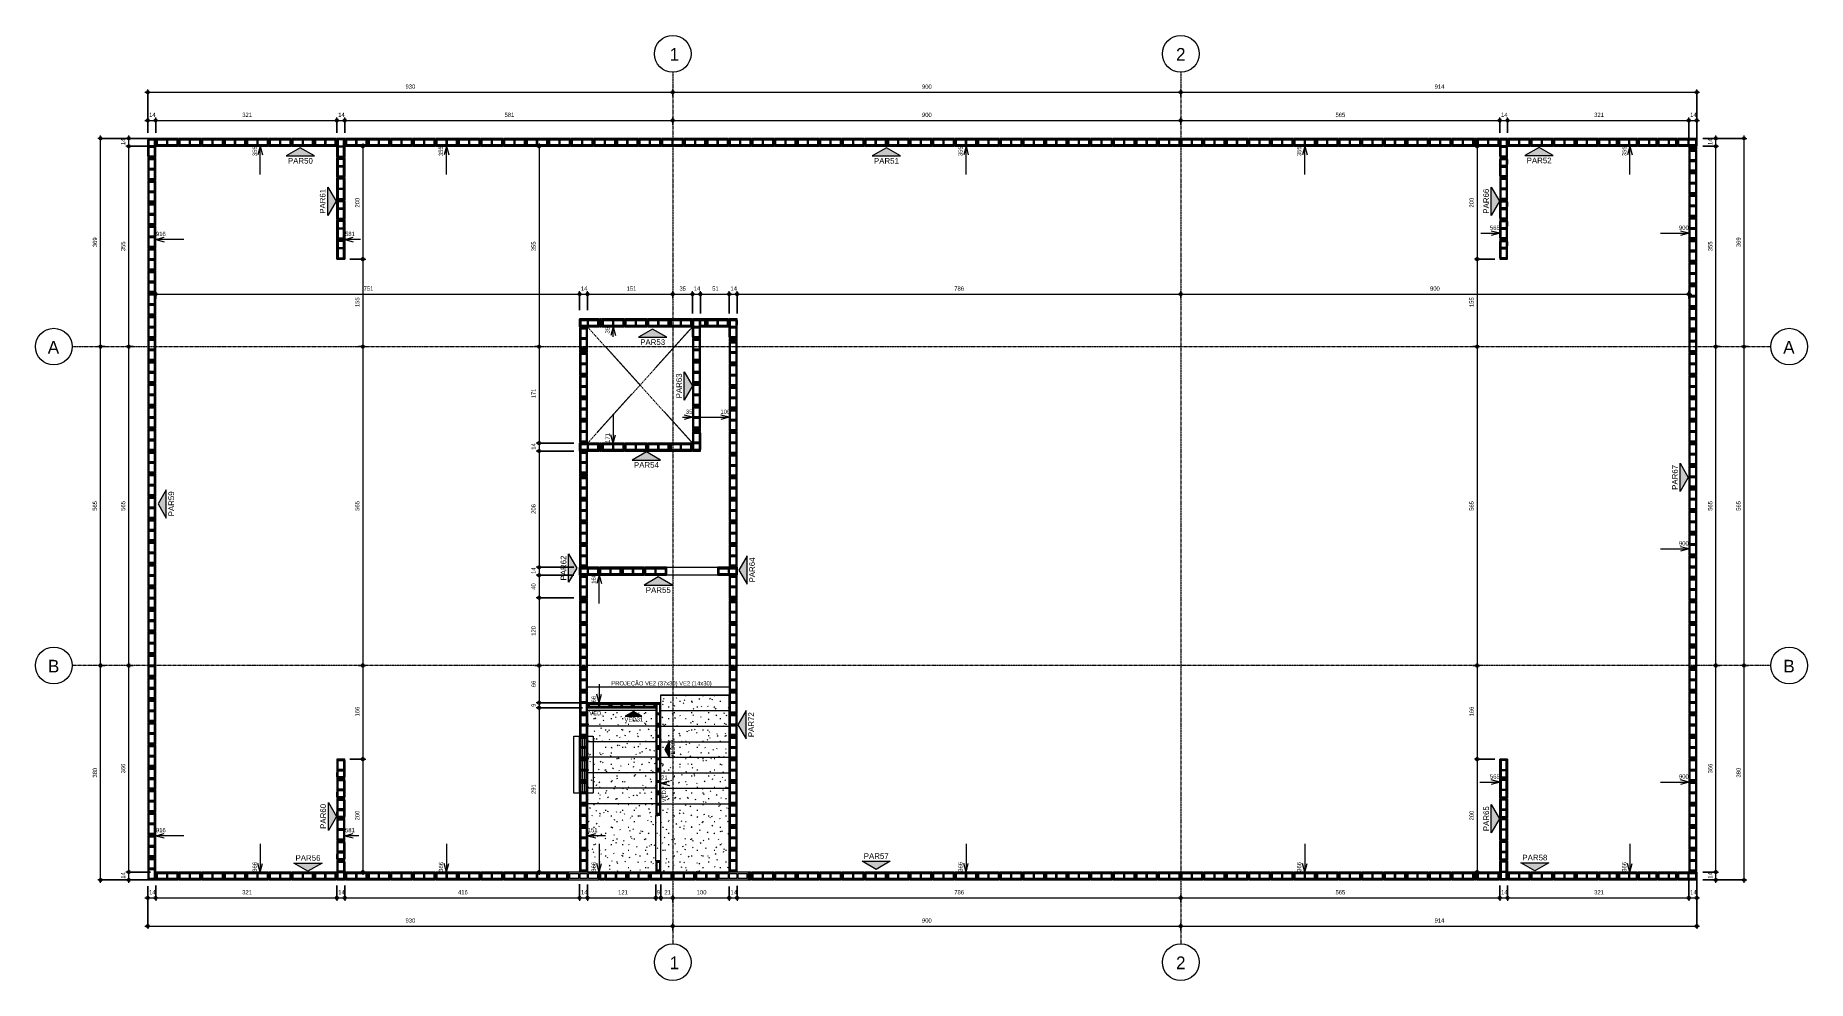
# Model space of a CAD drawing. Header units: centimetres. Extents: x 170 to 14001, y -2277 to 8860.
# Drawn here: x 10862 to 14001, y -688 to 987 of the extents above; entities that cross this region are included whole.
import ezdxf

# ---------------------------------------------------------------- set-up
doc = ezdxf.new("R2010")
doc.units = ezdxf.units.CM
doc.linetypes.add('Linha de eixo', pattern=[2.2225, 1.27, -0.3175, 0.3175, -0.3175])
doc.linetypes.add('Projeção', pattern=[0.396875, 0.238125, -0.15875])
for name, color, linetype, lineweight, true_color in [('A-ANNO-DIMS-1', 1, 'Continuous', 9, 0xff0000), ('A-DETL-1', 1, 'Continuous', 9, 0xff0000), ('A-GLAZ-1', 1, 'Continuous', 9, 0xff0000), ('G-ANNO-SYMB-1', 251, 'Continuous', 9, 0x646464), ('S-BEAM-1', 136, 'Continuous', 9, 0x008080), ('S-BEAM-3', 9, 'Continuous', 9, 0xc0c0c0), ('S-BEAM-4', 98, 'Continuous', 9, 0x004000), ('S-BEAM-5', 6, 'Continuous', 9, 0xff00ff), ('S-BEAM-7', 116, 'Continuous', 9, 0x008040), ('S-BEAM-8', 142, 'Continuous', 9, 0x0080c0)]:
    doc.layers.add(name, color=color, linetype=linetype, lineweight=lineweight, true_color=true_color)
for name, color, linetype, lineweight in [('A-ANNO-DIMS-50', 7, 'Continuous', 9), ('A-DETL-GENF', 7, 'Continuous', 9), ('A-FLOR-OVHD', 7, 'Projeção', 9), ('A-WALL-1', 7, 'Continuous', 20), ('G-ANNO-SYMB', 7, 'Continuous', 9), ('G-ANNO-TEXT', 7, 'Continuous', 9), ('S-BEAM', 7, 'Continuous', 9), ('S-BEAM-2', 7, 'Continuous', 13), ('S-GRID-1', 7, 'Linha de eixo', 9), ('S-GRID-IDEN', 7, 'Continuous', 9), ('S-STRS', 7, 'Continuous', 9), ('S-STRS-1', 7, 'Projeção', 9)]:
    doc.layers.add(name, color=color, linetype=linetype, lineweight=lineweight)
doc.styles.add('Arial', font='arial.ttf', dxfattribs={"height": 10})
doc.styles.add('Arial_1', font='arial.ttf', dxfattribs={"height": 7.5})
doc.styles.add('Bahnschrift_11', font='', dxfattribs={"height": 22.5})
doc.styles.add('Bahnschrift_12', font='', dxfattribs={"height": 7.5})
doc.styles.get('Bahnschrift_11').set_extended_font_data('Bahnschrift')
doc.styles.get('Bahnschrift_12').set_extended_font_data('Bahnschrift')
doc.dimstyles.new('COTA_ACUMULADA', dxfattribs={"dimscale": 30.48, "dimtxt": 8.33133, "dimasz": 0.049213, "dimexe": 0, "dimexo": 0.0625, "dimgap": 0.131234, "dimtad": 0, "dimjust": 2, "dimdec": 0, "dimzin": 0, "dimdsep": 46, "dimtxsty": 'Bahnschrift_12', "dimblk1": 'NONE', "dimblk2": 'OPEN30', "dimsah": 1, "dimcen": 0.09, "dimse1": 1, "dimsd1": 1, "dimazin": 0, "dimtfac": 1, "dimtdec": 4, "dimtix": 1, "dimtmove": 2, "dimatfit": 3, "dimfxl": 0, "dimfxlon": 1, "dimtvp": 1, "dimtolj": 1, "dimtzin": 0, "dimarcsym": 2})
doc.dimstyles.new('Linear_-_2_mm_Arial', dxfattribs={"dimscale": 30.48, "dimtxt": 8.33133, "dimasz": 0.393701, "dimexe": 0.164042, "dimexo": 0.328084, "dimgap": 0.131234, "dimtad": 1, "dimdec": 0, "dimzin": 0, "dimdsep": 46, "dimtxsty": 'Bahnschrift_12', "dimblk1": 'DOTSMALL', "dimblk2": 'DOTSMALL', "dimsah": 1, "dimcen": 0.09, "dimdle": 0.164042, "dimazin": 0, "dimtfac": 1, "dimtdec": 4, "dimtix": 1, "dimtmove": 0, "dimatfit": 3, "dimfxl": 1, "dimtvp": 1, "dimtolj": 1, "dimtzin": 0, "dimarcsym": 2})
pattern_1 = [(0, (12399.102, 0), (40.64, 10.16), [1.676, -28.804, 1.676, -28.804, -162.56]), (0, (12399.102, 0), (40.64, 10.16), [-60.96, 1.676, -59.284, 1.676, -28.804, -71.12]), (0, (12399.102, 0), (40.64, 10.16), [-152.4, 1.676, -18.644, 1.676, -49.124]), (120, (12414.342, 5.08), (-29.11882, 30.11527), [1.676, -28.804, 1.676, -28.804, -162.56]), (120, (12414.342, 5.08), (-29.11882, 30.11527), [-60.96, 1.676, -59.284, 1.676, -28.804, -71.12]), (120, (12414.342, 5.08), (-29.11882, 30.11527), [-152.4, 1.676, -18.644, 1.676, -49.124]), (240, (12419.422, 25.4), (-11.52118, -40.27527), [1.676, -28.804, 1.676, -28.804, -162.56]), (240, (12419.422, 25.4), (-11.52118, -40.27527), [-60.96, 1.676, -59.284, 1.676, -28.804, -71.12]), (240, (12419.422, 25.4), (-11.52118, -40.27527), [-152.4, 1.676, -18.644, 1.676, -49.124])]

msp = doc.modelspace()

# ---------------------------------------------------------------- texts
at = {"layer": 'G-ANNO-SYMB', "attachment_point": 1}
for s, insert, char_height, width, style in [('PAR50', (11308.9, 769.5), 10, 54.916, 'Arial'), ('PAR51', (12347.1, 769.3), 10, 54.916, 'Arial'), ('PAR52', (13503.3, 770.1), 10, 54.916, 'Arial'), ('PAR53', (11933, 448.2), 10, 54.916, 'Arial'), ('PAR54', (11921.9, 230.5), 10, 54.916, 'Arial'), ('PAR55', (11942.9, 8.9), 10, 54.916, 'Arial'), ('VED31', (11905.1, -221.8), 7.5, 40.485, 'Arial_1'), ('PAR56', (11322.4, -465.9), 10, 54.916, 'Arial'), ('PAR57', (12329, -462.5), 10, 54.916, 'Arial'), ('PAR58', (13495.8, -465.2), 10, 54.916, 'Arial')]:
    msp.add_mtext(s, dxfattribs=dict(at, insert=insert, char_height=char_height, width=width, style=style))
at = {"layer": 'G-ANNO-SYMB', "attachment_point": 1, "rotation": 90}
for s, insert, char_height, width, style in [('PAR61', (11365.5, 670.6), 10, 54.916, 'Arial'), ('PAR66', (13426.5, 670.8), 10, 54.916, 'Arial'), ('PAR63', (11996.8, 343.5), 10, 54.916, 'Arial'), ('PAR67', (13761, 181.4), 10, 54.916, 'Arial'), ('PAR59', (11097.3, 134.5), 10, 54.916, 'Arial'), ('PAR62', (11792.1, 20.8), 10, 54.916, 'Arial'), ('PAR64', (12126.2, 17.3), 10, 54.916, 'Arial'), ('PAR72', (12124.4, -256.8), 10, 54.916, 'Arial'), ('VED32', (11987.1, -294.5), 7.5, 40.485, 'Arial_1'), ('PAR60', (11366.4, -419.3), 10, 54.916, 'Arial'), ('PAR65', (13426.7, -423.4), 10, 54.916, 'Arial')]:
    msp.add_mtext(s, dxfattribs=dict(at, insert=insert, char_height=char_height, width=width, style=style))
at = {"layer": 'G-ANNO-TEXT', "char_height": 7.5, "attachment_point": 1, "style": 'Bahnschrift_12'}
for s, insert, width in [('PROJEÇÃO VE2 (37x30) VE2 (14x30)', (11881.8, -157.6), 206.435), ('VED.', (11842.8, -210.5), 26.456)]:
    msp.add_mtext(s, dxfattribs=dict(at, insert=insert, width=width))
at = {"layer": 'G-ANNO-TEXT', "insert": (11971.3, -372.1), "char_height": 7.5, "width": 26.456, "attachment_point": 1, "rotation": 90, "style": 'Bahnschrift_12'}
msp.add_mtext('VED.', dxfattribs=at)

# ---------------------------------------------------------------- blocks, each defined once
blk = doc.blocks.new('LEONE - BLOCO 14X39X19 - LEONE - BLOCO 14X39X19-554799-COBERTURA - MODULAÇÃO 1ª FIADA')
at = {"layer": 'S-BEAM-3'}
h = blk.add_hatch(color=256, dxfattribs=at)
h.paths.add_polyline_path([(-13.95, -7), (19.5, -7), (19.5, 7), (-19.5, 7), (-19.5, -7)])
h.paths.add_polyline_path([(-13.95, -4.5), (-17, -4.5), (-17, 4.5), (-1.25, 4.5), (-1.25, -4.5)])
h.paths.add_polyline_path([(1.25, -4.5), (1.25, 4.5), (17, 4.5), (17, -4.5)])
at = {"layer": 'A-DETL-GENF'}
for p, q in [((19.5, 7), (-19.5, 7)), ((-19.5, 7), (-19.5, 0)), ((-19.5, 0), (-19.5, -7)), ((-17, -4.5), (-17, 4.5)), ((-17, 4.5), (-1.25, 4.5)), ((-1.25, 4.5), (-1.25, -4.5)), ((1.25, -4.5), (1.25, 4.5)), ((1.25, 4.5), (17, 4.5)), ((17, 4.5), (17, -4.5)), ((19.5, 0), (19.5, 7)), ((19.5, -7), (19.5, 0)), ((-19.5, -7), (19.5, -7)), ((-1.25, -4.5), (-17, -4.5)), ((17, -4.5), (1.25, -4.5))]:
    blk.add_line(p, q, dxfattribs=at)
at = {"layer": 'S-BEAM-2'}
for p, q in [((-19.5, 7), (-19.5, -7)), ((19.5, 7), (-19.5, 7)), ((-19.5, 7), (-19.5, -7)), ((-19.5, -5.75), (-19.5, 5.75)), ((19.5, -7), (19.5, 7)), ((19.5, -7), (19.5, 7)), ((19.5, 5.75), (19.5, -5.75)), ((-19.5, -7), (19.5, -7))]:
    blk.add_line(p, q, dxfattribs=at)
at = {"layer": 'S-BEAM-3'}
for p, q in [((-17, 4.5), (-1.25, 4.5)), ((-17, -4.5), (-17, 4.5)), ((-1.25, 4.5), (-1.25, -4.5)), ((1.25, 4.5), (17, 4.5)), ((1.25, -4.5), (1.25, 4.5)), ((17, 4.5), (17, -4.5)), ((-1.25, -4.5), (-17, -4.5)), ((17, -4.5), (1.25, -4.5))]:
    blk.add_line(p, q, dxfattribs=at)
blk = doc.blocks.new('LEONE - BLOCO 14X39X19 - LEONE - BLOCO 14X39X19-V1-COBERTURA - MODULAÇÃO 1ª FIADA')
at = {"layer": 'S-BEAM-3'}
h = blk.add_hatch(color=256, dxfattribs=at)
h.paths.add_polyline_path([(-19.5, -7), (19.5, -7), (19.5, 7), (-19.5, 7), (-19.5, -4.5)])
h.paths.add_polyline_path([(1.25, -4.5), (1.25, 4.5), (17, 4.5), (17, -4.5)])
h.paths.add_polyline_path([(-1.25, -4.5), (-17, -4.5), (-17, 4.5), (-1.25, 4.5), (-1.25, -4.16)])
at = {"layer": 'A-DETL-GENF'}
for p, q in [((19.5, 7), (-19.5, 7)), ((-19.5, 7), (-19.5, 0)), ((-19.5, 0), (-19.5, -7)), ((-17, -4.5), (-17, 4.5)), ((-17, 4.5), (-1.25, 4.5)), ((-1.25, 4.5), (-1.25, -4.5)), ((1.25, -4.5), (1.25, 4.5)), ((1.25, 4.5), (17, 4.5)), ((17, 4.5), (17, -4.5)), ((19.5, 0), (19.5, 7)), ((19.5, -7), (19.5, 0)), ((-19.5, -7), (19.5, -7)), ((-1.25, -4.5), (-17, -4.5)), ((17, -4.5), (1.25, -4.5))]:
    blk.add_line(p, q, dxfattribs=at)
at = {"layer": 'S-BEAM-2'}
for p, q in [((-19.5, 7), (-19.5, -7)), ((19.5, 7), (-19.5, 7)), ((-19.5, 7), (-19.5, -7)), ((-19.5, -5.75), (-19.5, 5.75)), ((19.5, -7), (19.5, 7)), ((19.5, -7), (19.5, 7)), ((19.5, 5.75), (19.5, -5.75)), ((-19.5, -7), (19.5, -7))]:
    blk.add_line(p, q, dxfattribs=at)
at = {"layer": 'S-BEAM-3'}
for p, q in [((-17, 4.5), (-1.25, 4.5)), ((-17, -4.5), (-17, 4.5)), ((-1.25, 4.5), (-1.25, -4.5)), ((1.25, 4.5), (17, 4.5)), ((1.25, -4.5), (1.25, 4.5)), ((17, 4.5), (17, -4.5)), ((-1.25, -4.5), (-17, -4.5)), ((17, -4.5), (1.25, -4.5))]:
    blk.add_line(p, q, dxfattribs=at)
blk = doc.blocks.new('LEONE - BLOCO 14x04x19 - LEONE - BLOCO 14x04x19-533013-COBERTURA - MODULAÇÃO 1ª FIADA')
at = {"layer": 'S-BEAM-7'}
blk.add_hatch(color=256, dxfattribs=at).paths.add_polyline_path([(-2.5, 0), (-2.5, -7), (1.5, -7), (1.5, -4.5), (0, -4.5), (0, 4.5), (1.5, 4.5), (1.5, 7), (-2.5, 7), (-2.5, 1)])
at = {"layer": 'A-DETL-GENF'}
for p, q in [((1.5, 7), (-2.5, 7)), ((-2.5, 7), (-2.5, 0)), ((-2.5, 0), (-2.5, -7)), ((0, 4.5), (1.5, 4.5)), ((0, -4.5), (0, 4.5)), ((1.5, 4.5), (1.5, 7)), ((-2.5, -7), (1.5, -7)), ((1.5, -4.5), (0, -4.5)), ((1.5, -7), (1.5, -4.5))]:
    blk.add_line(p, q, dxfattribs=at)
at = {"layer": 'S-BEAM-2'}
for p, q in [((1.5, 7), (-2.5, 7)), ((-2.5, -7), (-2.5, 7)), ((1.5, 7), (1.5, 4.5)), ((-2.5, -7), (1.5, -7)), ((1.5, -7), (1.5, -4.5))]:
    blk.add_line(p, q, dxfattribs=at)
at = {"layer": 'S-BEAM-3'}
for p, q in [((0, -4.5), (0, 4.5)), ((0, 4.5), (1.5, 4.5)), ((1.5, -4.5), (0, -4.5))]:
    blk.add_line(p, q, dxfattribs=at)
blk = doc.blocks.new('LEONE - BLOCO 14x34x19 - LEONE - BLOCO 14x34x19-541693-COBERTURA - MODULAÇÃO 1ª FIADA')
at = {"layer": 'S-BEAM-8'}
h = blk.add_hatch(color=256, dxfattribs=at)
h.paths.add_polyline_path([(18.2, -7), (19.5, -7), (19.5, 7), (-14.5, 7), (-14.5, -7), (2.5, -7)])
h.paths.add_polyline_path([(-3, -4.5), (-12, -4.5), (-12, 4.5), (-1.3, 4.5), (-1.3, -4.5)])
h.paths.add_polyline_path([(1.2, -4.5), (1.2, 4.5), (17, 4.5), (17, -4.5), (2.5, -4.5)])
at = {"layer": 'A-DETL-GENF'}
for p, q in [((-14.5, 7), (-14.5, 0)), ((2.5, 7), (-14.5, 7)), ((-14.5, 0), (-14.5, -7)), ((-12, -4.5), (-12, 4.5)), ((-12, 4.5), (-1.3, 4.5)), ((-1.3, 4.5), (-1.3, -4.5)), ((1.2, 4.5), (17, 4.5)), ((1.2, -4.5), (1.2, 4.5)), ((19.5, 7), (2.5, 7)), ((17, 4.5), (17, -4.5)), ((19.5, 0), (19.5, 7)), ((19.5, -7), (19.5, 0)), ((-14.5, -7), (2.5, -7)), ((-1.3, -4.5), (-12, -4.5)), ((17, -4.5), (1.2, -4.5)), ((2.5, -7), (19.5, -7))]:
    blk.add_line(p, q, dxfattribs=at)
at = {"layer": 'S-BEAM-2'}
for p, q in [((-14.5, 7), (-14.5, -7)), ((19.5, 7), (-14.5, 7)), ((-14.5, 7), (-14.5, -7)), ((-14.5, -7), (-14.5, 6.9)), ((-14.5, 5.7), (-14.5, -5.8)), ((-14.5, -5.8), (-14.5, 5.7)), ((-12, 7), (-3.9, 7)), ((-12, 7), (-3.9, 7)), ((17, 7), (-12, 7)), ((19.5, -7), (19.5, 7)), ((19.5, 7), (19.5, -7)), ((19.5, -7), (19.5, 7)), ((19.5, -5.8), (19.5, 5.7)), ((19.5, 5.7), (19.5, -5.8)), ((-14.5, -7), (19.5, -7)), ((-12, -7), (-3.9, -7)), ((-12, -7), (-3.9, -7)), ((17, -7), (-12, -7))]:
    blk.add_line(p, q, dxfattribs=at)
at = {"layer": 'S-BEAM-3'}
for p, q in [((-12, 4.5), (-1.3, 4.5)), ((-12, -4.5), (-12, 4.5)), ((-1.3, 4.5), (-1.3, -4.5)), ((1.2, 4.5), (17, 4.5)), ((1.2, -4.5), (1.2, 4.5)), ((17, 4.5), (17, -4.5)), ((-1.3, -4.5), (-12, -4.5)), ((17, -4.5), (1.2, -4.5))]:
    blk.add_line(p, q, dxfattribs=at)
blk = doc.blocks.new('LEONE - BLOCO 14x34x19 - LEONE - BLOCO 14x34x19-V2-COBERTURA - MODULAÇÃO 1ª FIADA')
at = {"layer": 'S-BEAM-8'}
h = blk.add_hatch(color=256, dxfattribs=at)
h.paths.add_polyline_path([(-14.5, 0), (-14.5, -7), (19.5, -7), (19.5, 7), (-14.5, 7), (-14.5, 4.5)])
h.paths.add_polyline_path([(-12, -4.5), (-12, 4.5), (-1.25, 4.5), (-1.25, -4.5)])
h.paths.add_polyline_path([(1.25, -4.5), (1.25, 4.5), (17, 4.5), (17, -4.5), (2.5, -4.5)])
at = {"layer": 'A-DETL-GENF'}
for p, q in [((-14.5, 7), (-14.5, 0)), ((2.5, 7), (-14.5, 7)), ((-14.5, 0), (-14.5, -7)), ((-12, -4.5), (-12, 4.5)), ((-12, 4.5), (-1.25, 4.5)), ((-1.25, 4.5), (-1.25, -4.5)), ((1.25, 4.5), (17, 4.5)), ((1.25, -4.5), (1.25, 4.5)), ((19.5, 7), (2.5, 7)), ((17, 4.5), (17, -4.5)), ((19.5, 0), (19.5, 7)), ((19.5, -7), (19.5, 0)), ((-14.5, -7), (2.5, -7)), ((-1.25, -4.5), (-12, -4.5)), ((17, -4.5), (1.25, -4.5)), ((2.5, -7), (19.5, -7))]:
    blk.add_line(p, q, dxfattribs=at)
at = {"layer": 'S-BEAM-2'}
for p, q in [((-14.5, 7), (-14.5, -7)), ((19.5, 7), (-14.5, 7)), ((-14.5, 7), (-14.5, -7)), ((-14.5, -7), (-14.5, 6.8804)), ((-14.5, 5.75), (-14.5, -5.75)), ((-14.5, -5.75), (-14.5, 5.75)), ((-12, 7), (-3.9375, 7)), ((-12, 7), (-3.9375, 7)), ((17, 7), (-12, 7)), ((19.5, -7), (19.5, 7)), ((19.5, 7), (19.5, -7)), ((19.5, -7), (19.5, 7)), ((19.5, -5.75), (19.5, 5.75)), ((19.5, 5.75), (19.5, -5.75)), ((-14.5, -7), (19.5, -7)), ((-12, -7), (-3.9375, -7)), ((-12, -7), (-3.9375, -7)), ((17, -7), (-12, -7))]:
    blk.add_line(p, q, dxfattribs=at)
at = {"layer": 'S-BEAM-3'}
for p, q in [((-12, 4.5), (-1.25, 4.5)), ((-12, -4.5), (-12, 4.5)), ((-1.25, 4.5), (-1.25, -4.5)), ((1.25, 4.5), (17, 4.5)), ((1.25, -4.5), (1.25, 4.5)), ((17, 4.5), (17, -4.5)), ((-1.25, -4.5), (-12, -4.5)), ((17, -4.5), (1.25, -4.5))]:
    blk.add_line(p, q, dxfattribs=at)
blk = doc.blocks.new('LEONE - BLOCO 14x34x19 - LEONE - BLOCO 14x34x19-V3-COBERTURA - MODULAÇÃO 1ª FIADA')
at = {"layer": 'S-BEAM-8'}
h = blk.add_hatch(color=256, dxfattribs=at)
h.paths.add_polyline_path([(19.5, 4.069), (19.5, 7), (-14.5, 7), (-14.5, -7), (19.5, -7), (19.5, 0)])
h.paths.add_polyline_path([(17, 4.5), (17, -4.5), (1.25, -4.5), (1.25, 4.5), (10.5461, 4.5)])
h.paths.add_polyline_path([(-1.25, -4.5), (-12, -4.5), (-12, 4.5), (-1.25, 4.5)])
at = {"layer": 'A-DETL-GENF'}
for p, q in [((-14.5, 7), (-14.5, 0)), ((2.5, 7), (-14.5, 7)), ((-14.5, 0), (-14.5, -7)), ((-12, -4.5), (-12, 4.5)), ((-12, 4.5), (-1.25, 4.5)), ((-1.25, 4.5), (-1.25, -4.5)), ((1.25, 4.5), (17, 4.5)), ((1.25, -4.5), (1.25, 4.5)), ((19.5, 7), (2.5, 7)), ((17, 4.5), (17, -4.5)), ((19.5, 0), (19.5, 7)), ((19.5, -7), (19.5, 0)), ((-14.5, -7), (2.5, -7)), ((-1.25, -4.5), (-12, -4.5)), ((17, -4.5), (1.25, -4.5)), ((2.5, -7), (19.5, -7))]:
    blk.add_line(p, q, dxfattribs=at)
at = {"layer": 'S-BEAM-2'}
for p, q in [((-14.5, 7), (-14.5, -7)), ((19.5, 7), (-14.5, 7)), ((-14.5, 7), (-14.5, -7)), ((-14.5, -7), (-14.5, 6.8804)), ((-14.5, 5.75), (-14.5, -5.75)), ((-14.5, -5.75), (-14.5, 5.75)), ((-12, 7), (-3.9375, 7)), ((-12, 7), (-3.9375, 7)), ((17, 7), (-12, 7)), ((19.5, -7), (19.5, 7)), ((19.5, 7), (19.5, -7)), ((19.5, -7), (19.5, 7)), ((19.5, -5.75), (19.5, 5.75)), ((19.5, 5.75), (19.5, -5.75)), ((-14.5, -7), (19.5, -7)), ((-12, -7), (-3.9375, -7)), ((-12, -7), (-3.9375, -7)), ((17, -7), (-12, -7))]:
    blk.add_line(p, q, dxfattribs=at)
at = {"layer": 'S-BEAM-3'}
for p, q in [((-12, 4.5), (-1.25, 4.5)), ((-12, -4.5), (-12, 4.5)), ((-1.25, 4.5), (-1.25, -4.5)), ((1.25, 4.5), (17, 4.5)), ((1.25, -4.5), (1.25, 4.5)), ((17, 4.5), (17, -4.5)), ((-1.25, -4.5), (-12, -4.5)), ((17, -4.5), (1.25, -4.5))]:
    blk.add_line(p, q, dxfattribs=at)
blk = doc.blocks.new('LEONE - BLOCO 14x04x4 - LEONE - BLOCO 14x04x19-2843081-COBERTURA - MODULAÇÃO 1ª FIADA')
at = {"layer": 'S-BEAM-7'}
blk.add_hatch(color=256, dxfattribs=at).paths.add_polyline_path([(-2.5, 0), (-2.5, -7), (1.5, -7), (1.5, -4.5), (0, -4.5), (0, 4.5), (1.5, 4.5), (1.5, 7), (-2.5, 7), (-2.5, 1)])
at = {"layer": 'A-DETL-GENF'}
for p, q in [((1.5, 7), (-2.5, 7)), ((-2.5, 7), (-2.5, 0)), ((-2.5, 0), (-2.5, -7)), ((0, 4.5), (1.5, 4.5)), ((0, -4.5), (0, 4.5)), ((1.5, 4.5), (1.5, 7)), ((-2.5, -7), (1.5, -7)), ((1.5, -4.5), (0, -4.5)), ((1.5, -7), (1.5, -4.5))]:
    blk.add_line(p, q, dxfattribs=at)
at = {"layer": 'S-BEAM-2'}
for p, q in [((1.5, 7), (-2.5, 7)), ((-2.5, -7), (-2.5, 7)), ((1.5, 7), (1.5, 4.5)), ((-2.5, -7), (1.5, -7)), ((1.5, -7), (1.5, -4.5))]:
    blk.add_line(p, q, dxfattribs=at)
at = {"layer": 'S-BEAM-3'}
for p, q in [((0, -4.5), (0, 4.5)), ((0, 4.5), (1.5, 4.5)), ((1.5, -4.5), (0, -4.5))]:
    blk.add_line(p, q, dxfattribs=at)
blk = doc.blocks.new('LEONE - BLOCO 14x09x19 - LEONE - BLOCO 14x09x19-535447-COBERTURA - MODULAÇÃO 1ª FIADA')
at = {"layer": 'S-BEAM-1'}
blk.add_hatch(color=256, dxfattribs=at).paths.add_polyline_path([(-2, 7), (-4.5, 7), (-4.5, -7), (4.5, -7), (4.5, -4.5), (-2, -4.5), (-2, 4.5), (4.5, 4.5), (4.5, 7), (0, 7)])
at = {"layer": 'A-DETL-GENF'}
for p, q in [((-4.5, 7), (-4.5, 0)), ((0, 7), (-4.5, 7)), ((-4.5, 0), (-4.5, -7)), ((-2, -4.5), (-2, 4.5)), ((-2, 4.5), (4.5, 4.5)), ((4.5, 7), (0, 7)), ((4.5, 4.5), (4.5, 7)), ((-4.5, -7), (0, -7)), ((4.5, -4.5), (-2, -4.5)), ((0, -7), (4.5, -7)), ((4.5, -7), (4.5, -4.5))]:
    blk.add_line(p, q, dxfattribs=at)
at = {"layer": 'S-BEAM-2'}
for p, q in [((4.5, 7), (-4.5, 7)), ((-4.5, 7), (-4.5, -7)), ((-4.5, -7), (-4.5, 7)), ((-4.5, 5.75), (-4.5, -5.75)), ((-4.5, -5.75), (-4.5, 5.75)), ((4.5, 7), (4.5, 4.5)), ((-4.5, -7), (4.5, -7)), ((4.5, -7), (4.5, -4.5))]:
    blk.add_line(p, q, dxfattribs=at)
at = {"layer": 'S-BEAM-3'}
for p, q in [((-2, 4.5), (4.5, 4.5)), ((-2, -4.5), (-2, 4.5)), ((4.5, -4.5), (-2, -4.5))]:
    blk.add_line(p, q, dxfattribs=at)
blk = doc.blocks.new('LEONE - BLOCO 14X54X19 - LEONE - BLOCO 14X54X19-557270-COBERTURA - MODULAÇÃO 1ª FIADA')
at = {"layer": 'S-BEAM-4'}
h = blk.add_hatch(color=256, dxfattribs=at)
h.paths.add_polyline_path([(-7, 7), (-27, 7), (-27, -7), (27, -7), (27, 7), (-4.5, 7)])
h.paths.add_polyline_path([(-8.75, 4.5), (-8.75, -4.5), (-24.5, -4.5), (-24.5, 4.5)])
h.paths.add_polyline_path([(6.25, 4.5), (6.25, -4.5), (-6.25, -4.5), (-6.25, 4.5), (0, 4.5)])
h.paths.add_polyline_path([(24.5, 4.5), (24.5, -4.5), (8.75, -4.5), (8.75, 4.5)])
at = {"layer": 'A-DETL-GENF'}
for p, q in [((-27, 7), (-27, 0)), ((0, 7), (-27, 7)), ((-27, 0), (-27, -7)), ((-24.5, -4.5), (-24.5, 4.5)), ((-24.5, 4.5), (-8.75, 4.5)), ((-8.75, 4.5), (-8.75, -4.5)), ((-6.25, 4.5), (6.25, 4.5)), ((-6.25, -4.5), (-6.25, 4.5)), ((27, 7), (0, 7)), ((6.25, 4.5), (6.25, -4.5)), ((8.75, -4.5), (8.75, 4.5)), ((8.75, 4.5), (24.5, 4.5)), ((24.5, 4.5), (24.5, -4.5)), ((27, 0), (27, 7)), ((-27, -7), (0, -7)), ((-8.75, -4.5), (-24.5, -4.5)), ((6.25, -4.5), (-6.25, -4.5)), ((0, -7), (27, -7)), ((24.5, -4.5), (8.75, -4.5)), ((27, -7), (27, 0))]:
    blk.add_line(p, q, dxfattribs=at)
at = {"layer": 'S-BEAM-2'}
for p, q in [((-27, 7), (-27, -7)), ((27, 7), (-27, 7)), ((-27, 7), (-27, -7)), ((-27, -7), (-27, 6.88)), ((-27, 5.75), (-27, -5.75)), ((-27, -5.75), (-27, 5.75)), ((27, -7), (27, 7)), ((27, 7), (27, -7)), ((27, -7), (27, 7)), ((27, -5.75), (27, 5.75)), ((27, 5.75), (27, -5.75)), ((-27, -7), (27, -7))]:
    blk.add_line(p, q, dxfattribs=at)
at = {"layer": 'S-BEAM-3'}
for p, q in [((-24.5, 4.5), (-8.75, 4.5)), ((-24.5, -4.5), (-24.5, 4.5)), ((-8.75, 4.5), (-8.75, -4.5)), ((-6.25, 4.5), (6.25, 4.5)), ((-6.25, -4.5), (-6.25, 4.5)), ((6.25, 4.5), (6.25, -4.5)), ((8.75, 4.5), (24.5, 4.5)), ((8.75, -4.5), (8.75, 4.5)), ((24.5, 4.5), (24.5, -4.5)), ((-8.75, -4.5), (-24.5, -4.5)), ((6.25, -4.5), (-6.25, -4.5)), ((24.5, -4.5), (8.75, -4.5))]:
    blk.add_line(p, q, dxfattribs=at)
blk = doc.blocks.new('LEONE - BLOCO 14x34x5 - LEONE - BLOCO 14x34x19-2843082-COBERTURA - MODULAÇÃO 1ª FIADA')
at = {"layer": 'S-BEAM-8'}
h = blk.add_hatch(color=256, dxfattribs=at)
h.paths.add_polyline_path([(-3, 7), (-14.5, 7), (-14.5, -7), (19.5, -7), (19.5, 7), (-0.5, 7)])
h.paths.add_polyline_path([(-1.25, 4.5), (-1.25, -4.5), (-12, -4.5), (-12, 4.5), (-3, 4.5)])
h.paths.add_polyline_path([(2.5, 4.5), (17, 4.5), (17, -4.5), (1.25, -4.5), (1.25, 4.5)])
at = {"layer": 'A-DETL-GENF'}
for p, q in [((-14.5, 7), (-14.5, 0)), ((2.5, 7), (-14.5, 7)), ((-14.5, 0), (-14.5, -7)), ((-12, -4.5), (-12, 4.5)), ((-12, 4.5), (-1.25, 4.5)), ((-1.25, 4.5), (-1.25, -4.5)), ((1.25, 4.5), (17, 4.5)), ((1.25, -4.5), (1.25, 4.5)), ((19.5, 7), (2.5, 7)), ((17, 4.5), (17, -4.5)), ((19.5, 0), (19.5, 7)), ((19.5, -7), (19.5, 0)), ((-14.5, -7), (2.5, -7)), ((-1.25, -4.5), (-12, -4.5)), ((17, -4.5), (1.25, -4.5)), ((2.5, -7), (19.5, -7))]:
    blk.add_line(p, q, dxfattribs=at)
at = {"layer": 'S-BEAM-2'}
for p, q in [((-14.5, 7), (-14.5, -7)), ((19.5, 7), (-14.5, 7)), ((-14.5, 7), (-14.5, -7)), ((-14.5, -7), (-14.5, 6.8804)), ((-14.5, 5.75), (-14.5, -5.75)), ((-14.5, -5.75), (-14.5, 5.75)), ((-12, 7), (-3.9375, 7)), ((-12, 7), (-3.9375, 7)), ((17, 7), (-12, 7)), ((19.5, -7), (19.5, 7)), ((19.5, 7), (19.5, -7)), ((19.5, -7), (19.5, 7)), ((19.5, -5.75), (19.5, 5.75)), ((19.5, 5.75), (19.5, -5.75)), ((-14.5, -7), (19.5, -7)), ((-12, -7), (-3.9375, -7)), ((-12, -7), (-3.9375, -7)), ((17, -7), (-12, -7))]:
    blk.add_line(p, q, dxfattribs=at)
at = {"layer": 'S-BEAM-3'}
for p, q in [((-12, 4.5), (-1.25, 4.5)), ((-12, -4.5), (-12, 4.5)), ((-1.25, 4.5), (-1.25, -4.5)), ((1.25, 4.5), (17, 4.5)), ((1.25, -4.5), (1.25, 4.5)), ((17, 4.5), (17, -4.5)), ((-1.25, -4.5), (-12, -4.5)), ((17, -4.5), (1.25, -4.5))]:
    blk.add_line(p, q, dxfattribs=at)
blk = doc.blocks.new('LEONE - BLOCO 14x34x5 - LEONE - BLOCO 14x34x19-V4-COBERTURA - MODULAÇÃO 1ª FIADA')
at = {"layer": 'S-BEAM-8'}
h = blk.add_hatch(color=256, dxfattribs=at)
h.paths.add_polyline_path([(18.2, -7), (19.5, -7), (19.5, 7), (-14.5, 7), (-14.5, -7), (2.5, -7)])
h.paths.add_polyline_path([(17, -4.5), (1.2, -4.5), (1.2, 4.5), (17, 4.5)])
h.paths.add_polyline_path([(-1.3, -4.5), (-12, -4.5), (-12, 4.5), (-1.3, 4.5)])
at = {"layer": 'A-DETL-GENF'}
for p, q in [((-14.5, 7), (-14.5, 0)), ((2.5, 7), (-14.5, 7)), ((-14.5, 0), (-14.5, -7)), ((-12, -4.5), (-12, 4.5)), ((-12, 4.5), (-1.3, 4.5)), ((-1.3, 4.5), (-1.3, -4.5)), ((1.2, 4.5), (17, 4.5)), ((1.2, -4.5), (1.2, 4.5)), ((19.5, 7), (2.5, 7)), ((17, 4.5), (17, -4.5)), ((19.5, 0), (19.5, 7)), ((19.5, -7), (19.5, 0)), ((-14.5, -7), (2.5, -7)), ((-1.3, -4.5), (-12, -4.5)), ((17, -4.5), (1.2, -4.5)), ((2.5, -7), (19.5, -7))]:
    blk.add_line(p, q, dxfattribs=at)
at = {"layer": 'S-BEAM-2'}
for p, q in [((-14.5, 7), (-14.5, -7)), ((19.5, 7), (-14.5, 7)), ((-14.5, 7), (-14.5, -7)), ((-14.5, -7), (-14.5, 6.9)), ((-14.5, 5.7), (-14.5, -5.8)), ((-14.5, -5.8), (-14.5, 5.7)), ((-12, 7), (-3.9, 7)), ((-12, 7), (-3.9, 7)), ((17, 7), (-12, 7)), ((19.5, -7), (19.5, 7)), ((19.5, 7), (19.5, -7)), ((19.5, -7), (19.5, 7)), ((19.5, -5.8), (19.5, 5.7)), ((19.5, 5.7), (19.5, -5.8)), ((-14.5, -7), (19.5, -7)), ((-12, -7), (-3.9, -7)), ((-12, -7), (-3.9, -7)), ((17, -7), (-12, -7))]:
    blk.add_line(p, q, dxfattribs=at)
at = {"layer": 'S-BEAM-3'}
for p, q in [((-12, 4.5), (-1.3, 4.5)), ((-12, -4.5), (-12, 4.5)), ((-1.3, 4.5), (-1.3, -4.5)), ((1.2, 4.5), (17, 4.5)), ((1.2, -4.5), (1.2, 4.5)), ((17, 4.5), (17, -4.5)), ((-1.3, -4.5), (-12, -4.5)), ((17, -4.5), (1.2, -4.5))]:
    blk.add_line(p, q, dxfattribs=at)
blk = doc.blocks.new('LEONE - BLOCO 14x34x5 - LEONE - BLOCO 14x34x19-V5-COBERTURA - MODULAÇÃO 1ª FIADA')
at = {"layer": 'S-BEAM-8'}
h = blk.add_hatch(color=256, dxfattribs=at)
h.paths.add_polyline_path([(19.5, 0), (19.5, 7), (-14.5, 7), (-14.5, -7), (19.5, -7), (19.5, -4.5)])
h.paths.add_polyline_path([(17, 4.5), (17, -4.5), (1.25, -4.5), (1.25, 4.5), (2.5, 4.5)])
h.paths.add_polyline_path([(-1.25, 4.5), (-1.25, -4.5), (-12, -4.5), (-12, 4.5)])
at = {"layer": 'A-DETL-GENF'}
for p, q in [((-14.5, 7), (-14.5, 0)), ((2.5, 7), (-14.5, 7)), ((-14.5, 0), (-14.5, -7)), ((-12, -4.5), (-12, 4.5)), ((-12, 4.5), (-1.25, 4.5)), ((-1.25, 4.5), (-1.25, -4.5)), ((1.25, 4.5), (17, 4.5)), ((1.25, -4.5), (1.25, 4.5)), ((19.5, 7), (2.5, 7)), ((17, 4.5), (17, -4.5)), ((19.5, 0), (19.5, 7)), ((19.5, -7), (19.5, 0)), ((-14.5, -7), (2.5, -7)), ((-1.25, -4.5), (-12, -4.5)), ((17, -4.5), (1.25, -4.5)), ((2.5, -7), (19.5, -7))]:
    blk.add_line(p, q, dxfattribs=at)
at = {"layer": 'S-BEAM-2'}
for p, q in [((-14.5, 7), (-14.5, -7)), ((19.5, 7), (-14.5, 7)), ((-14.5, 7), (-14.5, -7)), ((-14.5, -7), (-14.5, 6.8804)), ((-14.5, 5.75), (-14.5, -5.75)), ((-14.5, -5.75), (-14.5, 5.75)), ((-12, 7), (-3.9375, 7)), ((-12, 7), (-3.9375, 7)), ((17, 7), (-12, 7)), ((19.5, -7), (19.5, 7)), ((19.5, 7), (19.5, -7)), ((19.5, -7), (19.5, 7)), ((19.5, -5.75), (19.5, 5.75)), ((19.5, 5.75), (19.5, -5.75)), ((-14.5, -7), (19.5, -7)), ((-12, -7), (-3.9375, -7)), ((-12, -7), (-3.9375, -7)), ((17, -7), (-12, -7))]:
    blk.add_line(p, q, dxfattribs=at)
at = {"layer": 'S-BEAM-3'}
for p, q in [((-12, 4.5), (-1.25, 4.5)), ((-12, -4.5), (-12, 4.5)), ((-1.25, 4.5), (-1.25, -4.5)), ((1.25, 4.5), (17, 4.5)), ((1.25, -4.5), (1.25, 4.5)), ((17, 4.5), (17, -4.5)), ((-1.25, -4.5), (-12, -4.5)), ((17, -4.5), (1.25, -4.5))]:
    blk.add_line(p, q, dxfattribs=at)
blk = doc.blocks.new('LEONE - BLOCO 14x04x4 - LEONE - BLOCO 14x04x19-V6-COBERTURA - MODULAÇÃO 1ª FIADA')
at = {"layer": 'S-BEAM-7'}
blk.add_hatch(color=256, dxfattribs=at).paths.add_polyline_path([(-2.5, -7), (1.5, -7), (1.5, -4.5), (0, -4.5), (0, 4.5), (1.5, 4.5), (1.5, 7), (-2.5, 7), (-2.5, -4.5)])
at = {"layer": 'A-DETL-GENF'}
for p, q in [((1.5, 7), (-2.5, 7)), ((-2.5, 7), (-2.5, 0)), ((-2.5, 0), (-2.5, -7)), ((0, 4.5), (1.5, 4.5)), ((0, -4.5), (0, 4.5)), ((1.5, 4.5), (1.5, 7)), ((-2.5, -7), (1.5, -7)), ((1.5, -4.5), (0, -4.5)), ((1.5, -7), (1.5, -4.5))]:
    blk.add_line(p, q, dxfattribs=at)
at = {"layer": 'S-BEAM-2'}
for p, q in [((1.5, 7), (-2.5, 7)), ((-2.5, -7), (-2.5, 7)), ((1.5, 7), (1.5, 4.5)), ((-2.5, -7), (1.5, -7)), ((1.5, -7), (1.5, -4.5))]:
    blk.add_line(p, q, dxfattribs=at)
at = {"layer": 'S-BEAM-3'}
for p, q in [((0, -4.5), (0, 4.5)), ((0, 4.5), (1.5, 4.5)), ((1.5, -4.5), (0, -4.5))]:
    blk.add_line(p, q, dxfattribs=at)
blk = doc.blocks.new('LEONE - BLOCO 14x34x5 - LEONE - BLOCO 14x34x19-V7-COBERTURA - MODULAÇÃO 1ª FIADA')
at = {"layer": 'S-BEAM-8'}
h = blk.add_hatch(color=256, dxfattribs=at)
h.paths.add_polyline_path([(-3, 7), (-14.5, 7), (-14.5, -7), (19.5, -7), (19.5, 7), (-0.5, 7)])
h.paths.add_polyline_path([(-3, 4.5), (-1.3, 4.5), (-1.3, -4.5), (-12, -4.5), (-12, 4.5), (-11, 4.5)])
h.paths.add_polyline_path([(1.2, 4.5), (17, 4.5), (17, -4.5), (1.2, -4.5)])
at = {"layer": 'A-DETL-GENF'}
for p, q in [((-14.5, 7), (-14.5, 0)), ((2.5, 7), (-14.5, 7)), ((-14.5, 0), (-14.5, -7)), ((-12, -4.5), (-12, 4.5)), ((-12, 4.5), (-1.3, 4.5)), ((-1.3, 4.5), (-1.3, -4.5)), ((1.2, 4.5), (17, 4.5)), ((1.2, -4.5), (1.2, 4.5)), ((19.5, 7), (2.5, 7)), ((17, 4.5), (17, -4.5)), ((19.5, 0), (19.5, 7)), ((19.5, -7), (19.5, 0)), ((-14.5, -7), (2.5, -7)), ((-1.3, -4.5), (-12, -4.5)), ((17, -4.5), (1.2, -4.5)), ((2.5, -7), (19.5, -7))]:
    blk.add_line(p, q, dxfattribs=at)
at = {"layer": 'S-BEAM-2'}
for p, q in [((-14.5, 7), (-14.5, -7)), ((19.5, 7), (-14.5, 7)), ((-14.5, 7), (-14.5, -7)), ((-14.5, -7), (-14.5, 6.9)), ((-14.5, 5.7), (-14.5, -5.8)), ((-14.5, -5.8), (-14.5, 5.7)), ((-12, 7), (-3.9, 7)), ((-12, 7), (-3.9, 7)), ((17, 7), (-12, 7)), ((19.5, -7), (19.5, 7)), ((19.5, 7), (19.5, -7)), ((19.5, -7), (19.5, 7)), ((19.5, -5.8), (19.5, 5.7)), ((19.5, 5.7), (19.5, -5.8)), ((-14.5, -7), (19.5, -7)), ((-12, -7), (-3.9, -7)), ((-12, -7), (-3.9, -7)), ((17, -7), (-12, -7))]:
    blk.add_line(p, q, dxfattribs=at)
at = {"layer": 'S-BEAM-3'}
for p, q in [((-12, 4.5), (-1.3, 4.5)), ((-12, -4.5), (-12, 4.5)), ((-1.3, 4.5), (-1.3, -4.5)), ((1.2, 4.5), (17, 4.5)), ((1.2, -4.5), (1.2, 4.5)), ((17, 4.5), (17, -4.5)), ((-1.3, -4.5), (-12, -4.5)), ((17, -4.5), (1.2, -4.5))]:
    blk.add_line(p, q, dxfattribs=at)
blk = doc.blocks.new('LEONE - BLOCO 14x04x3 - LEONE - BLOCO 14x04x19 2-2788760-COBERTURA - MODULAÇÃO 1ª FIADA')
at = {"layer": 'S-BEAM-7'}
blk.add_hatch(color=256, dxfattribs=at).paths.add_polyline_path([(0, -7), (1.5, -7), (1.5, -4.5), (0, -4.5), (0, 4.5), (1.5, 4.5), (1.5, 7), (-2.5, 7), (-2.5, -7), (-0.6, -7)])
at = {"layer": 'A-DETL-GENF'}
for p, q in [((1.5, 7), (-2.5, 7)), ((-2.5, 7), (-2.5, 0)), ((-2.5, 0), (-2.5, -7)), ((0, 4.5), (1.5, 4.5)), ((0, -4.5), (0, 4.5)), ((1.5, 4.5), (1.5, 7)), ((-2.5, -7), (1.5, -7)), ((1.5, -4.5), (0, -4.5)), ((1.5, -7), (1.5, -4.5))]:
    blk.add_line(p, q, dxfattribs=at)
at = {"layer": 'S-BEAM-2'}
for p, q in [((1.5, 7), (-2.5, 7)), ((-2.5, -7), (-2.5, 7)), ((1.5, 7), (1.5, 4.5)), ((-2.5, -7), (1.5, -7)), ((1.5, -7), (1.5, -4.5))]:
    blk.add_line(p, q, dxfattribs=at)
at = {"layer": 'S-BEAM-3'}
for p, q in [((0, -4.5), (0, 4.5)), ((0, 4.5), (1.5, 4.5)), ((1.5, -4.5), (0, -4.5))]:
    blk.add_line(p, q, dxfattribs=at)
blk = doc.blocks.new('LEONE - BLOCO 39X9X1 - LEONE - BLOCO 39X9X19 2-2318832-COBERTURA - MODULAÇÃO 1ª FIADA')
at = {"layer": 'S-BEAM-5'}
h = blk.add_hatch(color=256, dxfattribs=at)
h.paths.add_polyline_path([(-15.32, 4.5), (-19.5, 4.5), (-19.5, -4.5), (19.5, -4.5), (19.5, 4.5)])
h.paths.add_polyline_path([(17, 2), (17, -2), (1.25, -2), (1.25, 2)])
h.paths.add_polyline_path([(-15.32, 2), (-1.25, 2), (-1.25, -2), (-17, -2), (-17, 2)])
at = {"layer": 'A-DETL-GENF'}
for p, q in [((19.5, 4.5), (-19.5, 4.5)), ((-19.5, 4.5), (-19.5, -4.5)), ((-17, -2), (-17, 2)), ((-17, 2), (-1.25, 2)), ((-1.25, 2), (-1.25, -2)), ((1.25, -2), (1.25, 2)), ((1.25, 2), (17, 2)), ((17, 2), (17, -2)), ((19.5, -4.5), (19.5, 4.5)), ((-19.5, -4.5), (19.5, -4.5)), ((-1.25, -2), (-17, -2)), ((17, -2), (1.25, -2))]:
    blk.add_line(p, q, dxfattribs=at)
at = {"layer": 'S-BEAM-2'}
for p, q in [((19.5, 4.5), (-19.5, 4.5)), ((-19.5, 4.5), (-19.5, -4.5)), ((-19.5, 3.25), (-19.5, -4.5)), ((-19.5, -4.5), (-19.5, 3.25)), ((19.5, -4.5), (19.5, 4.5)), ((19.5, -4.5), (19.5, 4.5)), ((19.5, 3.25), (19.5, -4.5)), ((-19.5, -4.5), (19.5, -4.5))]:
    blk.add_line(p, q, dxfattribs=at)
at = {"layer": 'S-BEAM-3'}
for p, q in [((-17, 2), (-1.25, 2)), ((-17, -2), (-17, 2)), ((-1.25, 2), (-1.25, -2)), ((1.25, 2), (17, 2)), ((1.25, -2), (1.25, 2)), ((17, 2), (17, -2)), ((-1.25, -2), (-17, -2)), ((17, -2), (1.25, -2))]:
    blk.add_line(p, q, dxfattribs=at)
blk = doc.blocks.new('LEONE - BLOCO 39X9X1 - LEONE - BLOCO 39X9X19 2-V8-COBERTURA - MODULAÇÃO 1ª FIADA')
at = {"layer": 'S-BEAM-5'}
h = blk.add_hatch(color=256, dxfattribs=at)
h.paths.add_polyline_path([(19.5, 4.5), (-19.5, 4.5), (-19.5, -4.5), (19.5, -4.5), (19.5, 2)])
h.paths.add_polyline_path([(-1.25, 2), (-1.25, -2), (-17, -2), (-17, 2)])
h.paths.add_polyline_path([(17, 2), (17, -2), (1.25, -2), (1.25, 2)])
at = {"layer": 'A-DETL-GENF'}
for p, q in [((19.5, 4.5), (-19.5, 4.5)), ((-19.5, 4.5), (-19.5, -4.5)), ((-17, -2), (-17, 2)), ((-17, 2), (-1.25, 2)), ((-1.25, 2), (-1.25, -2)), ((1.25, -2), (1.25, 2)), ((1.25, 2), (17, 2)), ((17, 2), (17, -2)), ((19.5, -4.5), (19.5, 4.5)), ((-19.5, -4.5), (19.5, -4.5)), ((-1.25, -2), (-17, -2)), ((17, -2), (1.25, -2))]:
    blk.add_line(p, q, dxfattribs=at)
at = {"layer": 'S-BEAM-2'}
for p, q in [((19.5, 4.5), (-19.5, 4.5)), ((-19.5, 4.5), (-19.5, -4.5)), ((-19.5, 3.25), (-19.5, -4.5)), ((-19.5, -4.5), (-19.5, 3.25)), ((19.5, -4.5), (19.5, 4.5)), ((19.5, -4.5), (19.5, 4.5)), ((19.5, 3.25), (19.5, -4.5)), ((-19.5, -4.5), (19.5, -4.5))]:
    blk.add_line(p, q, dxfattribs=at)
at = {"layer": 'S-BEAM-3'}
for p, q in [((-17, 2), (-1.25, 2)), ((-17, -2), (-17, 2)), ((-1.25, 2), (-1.25, -2)), ((1.25, 2), (17, 2)), ((1.25, -2), (1.25, 2)), ((17, 2), (17, -2)), ((-1.25, -2), (-17, -2)), ((17, -2), (1.25, -2))]:
    blk.add_line(p, q, dxfattribs=at)
blk = doc.blocks.new('LEONE - BLOCO 14X39X19 - LEONE - BLOCO 14X39X19-3130777-COBERTURA - MODULAÇÃO 1ª FIADA')
at = {"layer": 'S-BEAM-3'}
h = blk.add_hatch(color=256, dxfattribs=at)
h.paths.add_polyline_path([(-19.5, 4.5), (-19.5, -7), (19.5, -7), (19.5, 7), (-19.5, 7)])
h.paths.add_polyline_path([(-17, 4.5), (-1.25, 4.5), (-1.25, -4.5), (-17, -4.5)])
h.paths.add_polyline_path([(1.25, -4.5), (1.25, 4.5), (17, 4.5), (17, -4.5)])
at = {"layer": 'A-DETL-GENF'}
for p, q in [((-19.5, 7), (19.5, 7)), ((-19.5, 0), (-19.5, 7)), ((-1.25, 4.5), (-17, 4.5)), ((-17, 4.5), (-17, -4.5)), ((-1.25, -4.5), (-1.25, 4.5)), ((1.25, 4.5), (1.25, -4.5)), ((17, 4.5), (1.25, 4.5)), ((17, -4.5), (17, 4.5)), ((19.5, 7), (19.5, 0)), ((-19.5, -7), (-19.5, 0)), ((19.5, -7), (-19.5, -7)), ((-17, -4.5), (-1.25, -4.5)), ((1.25, -4.5), (17, -4.5)), ((19.5, 0), (19.5, -7))]:
    blk.add_line(p, q, dxfattribs=at)
at = {"layer": 'S-BEAM-2'}
for p, q in [((-19.5, -7), (-19.5, 7)), ((-19.5, 7), (19.5, 7)), ((-19.5, -7), (-19.5, 7)), ((-19.5, 5.75), (-19.5, -5.75)), ((19.5, 7), (19.5, -7)), ((19.5, 7), (19.5, -7)), ((19.5, -5.75), (19.5, 5.75)), ((19.5, -7), (-19.5, -7))]:
    blk.add_line(p, q, dxfattribs=at)
at = {"layer": 'S-BEAM-3'}
for p, q in [((-1.25, 4.5), (-17, 4.5)), ((-17, 4.5), (-17, -4.5)), ((-1.25, -4.5), (-1.25, 4.5)), ((17, 4.5), (1.25, 4.5)), ((1.25, 4.5), (1.25, -4.5)), ((17, -4.5), (17, 4.5)), ((-17, -4.5), (-1.25, -4.5)), ((1.25, -4.5), (17, -4.5))]:
    blk.add_line(p, q, dxfattribs=at)
blk = doc.blocks.new('LEONE - BLOCO 14x34x5 - LEONE - BLOCO 14x34x19-2955447-COBERTURA - MODULAÇÃO 1ª FIADA')
at = {"layer": 'S-BEAM-8'}
h = blk.add_hatch(color=256, dxfattribs=at)
h.paths.add_polyline_path([(19.5, -4.5), (19.5, 7), (-14.5, 7), (-14.5, -7), (19.5, -7)])
h.paths.add_polyline_path([(17, 4.5), (17, -4.5), (1.25, -4.5), (1.25, 4.5), (13.9745, 4.5)])
h.paths.add_polyline_path([(-1.25, 4.5), (-1.25, -4.5), (-12, -4.5), (-12, 4.5)])
at = {"layer": 'A-DETL-GENF'}
for p, q in [((-14.5, 7), (2.5, 7)), ((-14.5, 0), (-14.5, 7)), ((-12, 4.5), (-12, -4.5)), ((-1.25, 4.5), (-12, 4.5)), ((-1.25, -4.5), (-1.25, 4.5)), ((1.25, 4.5), (1.25, -4.5)), ((17, 4.5), (1.25, 4.5)), ((2.5, 7), (19.5, 7)), ((17, -4.5), (17, 4.5)), ((19.5, 7), (19.5, 0)), ((-14.5, -7), (-14.5, 0)), ((2.5, -7), (-14.5, -7)), ((-12, -4.5), (-1.25, -4.5)), ((1.25, -4.5), (17, -4.5)), ((19.5, -7), (2.5, -7)), ((19.5, 0), (19.5, -7))]:
    blk.add_line(p, q, dxfattribs=at)
at = {"layer": 'S-BEAM-2'}
for p, q in [((-14.5, -7), (-14.5, 7)), ((-14.5, 7), (19.5, 7)), ((-14.5, 7), (-14.5, -6.8804)), ((-14.5, -7), (-14.5, 7)), ((-14.5, -5.75), (-14.5, 5.75)), ((-14.5, 5.75), (-14.5, -5.75)), ((-12, 7), (-3.9375, 7)), ((-12, 7), (-3.9375, 7)), ((17, 7), (-12, 7)), ((19.5, 7), (19.5, -7)), ((19.5, -7), (19.5, 7)), ((19.5, 7), (19.5, -7)), ((19.5, 5.75), (19.5, -5.75)), ((19.5, -5.75), (19.5, 5.75)), ((19.5, -7), (-14.5, -7)), ((-12, -7), (-3.9375, -7)), ((-12, -7), (-3.9375, -7)), ((17, -7), (-12, -7))]:
    blk.add_line(p, q, dxfattribs=at)
at = {"layer": 'S-BEAM-3'}
for p, q in [((-1.25, 4.5), (-12, 4.5)), ((-12, 4.5), (-12, -4.5)), ((-1.25, -4.5), (-1.25, 4.5)), ((17, 4.5), (1.25, 4.5)), ((1.25, 4.5), (1.25, -4.5)), ((17, -4.5), (17, 4.5)), ((-12, -4.5), (-1.25, -4.5)), ((1.25, -4.5), (17, -4.5))]:
    blk.add_line(p, q, dxfattribs=at)
blk = doc.blocks.new('LEONE - BLOCO 14X39X19 - LEONE - BLOCO 14X39X19-V9-COBERTURA - MODULAÇÃO 1ª FIADA')
at = {"layer": 'S-BEAM-3'}
h = blk.add_hatch(color=256, dxfattribs=at)
h.paths.add_polyline_path([(19.5, -7), (19.5, 7), (-19.5, 7), (-19.5, -7)])
h.paths.add_polyline_path([(17, 2), (17, -4.5), (1.25, -4.5), (1.25, 4.5), (17, 4.5), (17, 2.6)])
h.paths.add_polyline_path([(-1.25, 4.5), (-1.25, -4.5), (-17, -4.5), (-17, 4.5)])
at = {"layer": 'A-DETL-GENF'}
for p, q in [((-19.5, 7), (19.5, 7)), ((-19.5, 0), (-19.5, 7)), ((-1.25, 4.5), (-17, 4.5)), ((-17, 4.5), (-17, -4.5)), ((-1.25, -4.5), (-1.25, 4.5)), ((1.25, 4.5), (1.25, -4.5)), ((17, 4.5), (1.25, 4.5)), ((17, -4.5), (17, 4.5)), ((19.5, 7), (19.5, 0)), ((-19.5, -7), (-19.5, 0)), ((19.5, -7), (-19.5, -7)), ((-17, -4.5), (-1.25, -4.5)), ((1.25, -4.5), (17, -4.5)), ((19.5, 0), (19.5, -7))]:
    blk.add_line(p, q, dxfattribs=at)
at = {"layer": 'S-BEAM-2'}
for p, q in [((-19.5, -7), (-19.5, 7)), ((-19.5, 7), (19.5, 7)), ((-19.5, -7), (-19.5, 7)), ((-19.5, 5.75), (-19.5, -5.75)), ((19.5, 7), (19.5, -7)), ((19.5, 7), (19.5, -7)), ((19.5, -5.75), (19.5, 5.75)), ((19.5, -7), (-19.5, -7))]:
    blk.add_line(p, q, dxfattribs=at)
at = {"layer": 'S-BEAM-3'}
for p, q in [((-1.25, 4.5), (-17, 4.5)), ((-17, 4.5), (-17, -4.5)), ((-1.25, -4.5), (-1.25, 4.5)), ((17, 4.5), (1.25, 4.5)), ((1.25, 4.5), (1.25, -4.5)), ((17, -4.5), (17, 4.5)), ((-17, -4.5), (-1.25, -4.5)), ((1.25, -4.5), (17, -4.5))]:
    blk.add_line(p, q, dxfattribs=at)
blk = doc.blocks.new('LEONE - BLOCO 14x34x5 - LEONE - BLOCO 14x34x19-V10-COBERTURA - MODULAÇÃO 1ª FIADA')
at = {"layer": 'S-BEAM-8'}
h = blk.add_hatch(color=256, dxfattribs=at)
h.paths.add_polyline_path([(-14.5, 4.5), (-14.5, -7), (19.5, -7), (19.5, 7), (-14.5, 7)])
h.paths.add_polyline_path([(-12, 2.6667), (-12, 4.5), (-1.25, 4.5), (-1.25, -4.5), (-12, -4.5)])
h.paths.add_polyline_path([(1.25, 4.5), (17, 4.5), (17, -4.5), (1.25, -4.5)])
at = {"layer": 'A-DETL-GENF'}
for p, q in [((-14.5, 7), (2.5, 7)), ((-14.5, 0), (-14.5, 7)), ((-12, 4.5), (-12, -4.5)), ((-1.25, 4.5), (-12, 4.5)), ((-1.25, -4.5), (-1.25, 4.5)), ((1.25, 4.5), (1.25, -4.5)), ((17, 4.5), (1.25, 4.5)), ((2.5, 7), (19.5, 7)), ((17, -4.5), (17, 4.5)), ((19.5, 7), (19.5, 0)), ((-14.5, -7), (-14.5, 0)), ((2.5, -7), (-14.5, -7)), ((-12, -4.5), (-1.25, -4.5)), ((1.25, -4.5), (17, -4.5)), ((19.5, -7), (2.5, -7)), ((19.5, 0), (19.5, -7))]:
    blk.add_line(p, q, dxfattribs=at)
at = {"layer": 'S-BEAM-2'}
for p, q in [((-14.5, -7), (-14.5, 7)), ((-14.5, 7), (19.5, 7)), ((-14.5, 7), (-14.5, -6.8804)), ((-14.5, -7), (-14.5, 7)), ((-14.5, -5.75), (-14.5, 5.75)), ((-14.5, 5.75), (-14.5, -5.75)), ((-12, 7), (-3.9375, 7)), ((-12, 7), (-3.9375, 7)), ((17, 7), (-12, 7)), ((19.5, 7), (19.5, -7)), ((19.5, -7), (19.5, 7)), ((19.5, 7), (19.5, -7)), ((19.5, 5.75), (19.5, -5.75)), ((19.5, -5.75), (19.5, 5.75)), ((19.5, -7), (-14.5, -7)), ((-12, -7), (-3.9375, -7)), ((-12, -7), (-3.9375, -7)), ((17, -7), (-12, -7))]:
    blk.add_line(p, q, dxfattribs=at)
at = {"layer": 'S-BEAM-3'}
for p, q in [((-1.25, 4.5), (-12, 4.5)), ((-12, 4.5), (-12, -4.5)), ((-1.25, -4.5), (-1.25, 4.5)), ((17, 4.5), (1.25, 4.5)), ((1.25, 4.5), (1.25, -4.5)), ((17, -4.5), (17, 4.5)), ((-12, -4.5), (-1.25, -4.5)), ((1.25, -4.5), (17, -4.5))]:
    blk.add_line(p, q, dxfattribs=at)
blk = doc.blocks.new('VÃO JANELA - VÃO JANELA 100x80-3081315-COBERTURA - MODULAÇÃO 1ª FIADA')
at = {"layer": 'A-GLAZ-1'}
for p, q in [((-50.5, -7), (-50.5, 7)), ((-50.5, 7), (50.5, 7)), ((-50.5, 1.4), (50.5, 1.4)), ((50.5, 7), (50.5, -7)), ((-50.5, -2), (50.5, -2)), ((50.5, -7), (-50.5, -7))]:
    blk.add_line(p, q, dxfattribs=at)
blk = doc.blocks.new('LEONE - BLOCO 19X9X19 - LEONE - BLOCO 19X9X19-2276015-COBERTURA - MODULAÇÃO 1ª FIADA')
at = {"layer": 'S-BEAM-5'}
h = blk.add_hatch(color=256, dxfattribs=at)
h.paths.add_polyline_path([(0.5, 4.5), (0.5, -4.5), (19.5, -4.5), (19.5, 4.5)])
h.paths.add_polyline_path([(3, -2), (3, 2), (17, 2), (17, -2)])
at = {"layer": 'A-DETL-GENF'}
for p, q in [((19.5, 4.5), (0.5, 4.5)), ((0.5, 4.5), (0.5, -4.5)), ((3, -2), (3, 2)), ((3, 2), (17, 2)), ((17, 2), (17, -2)), ((19.5, -4.5), (19.5, 4.5)), ((0.5, -4.5), (19.5, -4.5)), ((17, -2), (3, -2))]:
    blk.add_line(p, q, dxfattribs=at)
at = {"layer": 'S-BEAM-2'}
for p, q in [((19.5, -4.5), (19.5, 4.5)), ((19.5, -4.5), (19.5, 4.5)), ((19.5, 3.2), (19.5, -4.5))]:
    blk.add_line(p, q, dxfattribs=at)
at = {"layer": 'S-BEAM-3'}
for p, q in [((3, 2), (17, 2)), ((3, -2), (3, 2)), ((17, 2), (17, -2)), ((17, -2), (3, -2))]:
    blk.add_line(p, q, dxfattribs=at)
blk = doc.blocks.new('Eixo - M_Cabeça da grade - Círculo-45800-COBERTURA - MODULAÇÃO 1ª FIADA')
at = {"layer": 'S-GRID-IDEN'}
blk.add_circle((0, 0), 0.65, dxfattribs=at)
blk = doc.blocks.new('Elevação - Número de detalhe-142644-COBERTURA - MODULAÇÃO 1ª FIADA')
at = {"layer": 'G-ANNO-SYMB-1'}
blk.add_hatch(color=256, dxfattribs=at).paths.add_polyline_path([(0.5, 0), (-0.5, 0), (0, 0.289)])
at = {"layer": 'G-ANNO-SYMB'}
for p, q in [((0, 0.289), (-0.5, 0)), ((-0.5, 0), (0.5, 0)), ((0.5, 0), (0, 0.289))]:
    blk.add_line(p, q, dxfattribs=at)
blk = doc.blocks.new('DIMBLOCK1-COBERTURA - MODULAÇÃO 1ª FIADA')
at = {"layer": 'A-ANNO-DIMS-50', "lineweight": 35, "true_color": 0xff0000}
h = blk.add_hatch(color=1, dxfattribs=at)
edge = h.paths.add_edge_path()
edge.add_arc((11060.7, 836), 1.5, 0, 360)
h = blk.add_hatch(color=1, dxfattribs=at)
edge = h.paths.add_edge_path()
edge.add_arc((11074.7, 836), 1.5, 0, 360)
at = {"layer": 'A-ANNO-DIMS-50', "color": 1, "true_color": 0xff0000}
for p, q in [((11055.7, 836), (11074.7, 836)), ((11060.7, 814.2), (11060.7, 841)), ((11060.7, 836), (11060.7, 814.2)), ((11074.7, 814.2), (11074.7, 841)), ((11074.7, 836), (11074.7, 814.2))]:
    blk.add_line(p, q, dxfattribs=at)
at = {"layer": 'A-ANNO-DIMS-50', "color": 1, "lineweight": 35, "true_color": 0xff0000}
for centre in [(11060.7, 836), (11074.7, 836)]:
    blk.add_circle(centre, 1.5, dxfattribs=at)
at = {"layer": 'A-ANNO-DIMS-50', "color": 0, "insert": (11063, 849.7), "char_height": 7.5, "width": 11.361, "attachment_point": 1, "line_spacing_factor": 1.009858, "style": 'Bahnschrift_12'}
blk.add_mtext('14', dxfattribs=at)
blk = doc.blocks.new('_DotSmall')
at = {"color": 0, "linetype": 'ByBlock', "const_width": 0.5}
blk.add_lwpolyline([(-0.0625, 0, 1), (0.0625, 0, 1)], format="xyb", close=True, dxfattribs=at)
blk = doc.blocks.new('DIMBLOCK2-COBERTURA - MODULAÇÃO 1ª FIADA')
at = {"layer": 'A-ANNO-DIMS-50', "lineweight": 35, "true_color": 0xff0000}
h = blk.add_hatch(color=1, dxfattribs=at)
edge = h.paths.add_edge_path()
edge.add_arc((11074.7, 836), 1.5, 0, 360)
h = blk.add_hatch(color=1, dxfattribs=at)
edge = h.paths.add_edge_path()
edge.add_arc((11395.7, 836), 1.5, 0, 360)
at = {"layer": 'A-ANNO-DIMS-50', "color": 1, "true_color": 0xff0000}
for p, q in [((11074.7, 814.2), (11074.7, 841)), ((11074.7, 836), (11395.7, 836)), ((11074.7, 836), (11074.7, 814.2)), ((11395.7, 814.2), (11395.7, 841)), ((11395.7, 836), (11395.7, 814.2))]:
    blk.add_line(p, q, dxfattribs=at)
at = {"layer": 'A-ANNO-DIMS-50', "color": 1, "lineweight": 35, "true_color": 0xff0000}
for centre in [(11074.7, 836), (11395.7, 836)]:
    blk.add_circle(centre, 1.5, dxfattribs=at)
at = {"layer": 'A-ANNO-DIMS-50', "color": 0, "insert": (11228, 849.7), "char_height": 7.5, "width": 17.42, "attachment_point": 1, "line_spacing_factor": 1.009858, "style": 'Bahnschrift_12'}
blk.add_mtext('321', dxfattribs=at)
blk = doc.blocks.new('DIMBLOCK3-COBERTURA - MODULAÇÃO 1ª FIADA')
at = {"layer": 'A-ANNO-DIMS-50', "lineweight": 35, "true_color": 0xff0000}
h = blk.add_hatch(color=1, dxfattribs=at)
edge = h.paths.add_edge_path()
edge.add_arc((11395.7, 836), 1.5, 0, 360)
h = blk.add_hatch(color=1, dxfattribs=at)
edge = h.paths.add_edge_path()
edge.add_arc((11409.7, 836), 1.5, 0, 360)
at = {"layer": 'A-ANNO-DIMS-50', "color": 1, "true_color": 0xff0000}
for p, q in [((11395.7, 814.2), (11395.7, 841)), ((11395.7, 836), (11409.7, 836)), ((11395.7, 836), (11395.7, 814.2)), ((11409.7, 814.2), (11409.7, 841)), ((11409.7, 836), (11409.7, 814.2))]:
    blk.add_line(p, q, dxfattribs=at)
at = {"layer": 'A-ANNO-DIMS-50', "color": 1, "lineweight": 35, "true_color": 0xff0000}
for centre in [(11395.7, 836), (11409.7, 836)]:
    blk.add_circle(centre, 1.5, dxfattribs=at)
at = {"layer": 'A-ANNO-DIMS-50', "color": 0, "insert": (11398, 849.7), "char_height": 7.5, "width": 11.361, "attachment_point": 1, "line_spacing_factor": 1.009858, "style": 'Bahnschrift_12'}
blk.add_mtext('14', dxfattribs=at)
blk = doc.blocks.new('DIMBLOCK4-COBERTURA - MODULAÇÃO 1ª FIADA')
at = {"layer": 'A-ANNO-DIMS-50', "lineweight": 35, "true_color": 0xff0000}
h = blk.add_hatch(color=1, dxfattribs=at)
edge = h.paths.add_edge_path()
edge.add_arc((11409.7, 836), 1.5, 0, 360)
h = blk.add_hatch(color=1, dxfattribs=at)
edge = h.paths.add_edge_path()
edge.add_arc((11990.7, 836), 1.5, 0, 360)
at = {"layer": 'A-ANNO-DIMS-50', "color": 1, "true_color": 0xff0000}
for p, q in [((11409.7, 814.2), (11409.7, 841)), ((11409.7, 836), (11990.7, 836)), ((11409.7, 836), (11409.7, 814.2)), ((11990.7, 828.2), (11990.7, 841)), ((11990.7, 836), (11990.7, 828.2))]:
    blk.add_line(p, q, dxfattribs=at)
at = {"layer": 'A-ANNO-DIMS-50', "color": 1, "lineweight": 35, "true_color": 0xff0000}
for centre in [(11409.7, 836), (11990.7, 836)]:
    blk.add_circle(centre, 1.5, dxfattribs=at)
at = {"layer": 'A-ANNO-DIMS-50', "color": 0, "insert": (11692.7, 849.7), "char_height": 7.5, "width": 18.177, "attachment_point": 1, "line_spacing_factor": 1.009858, "style": 'Bahnschrift_12'}
blk.add_mtext('581', dxfattribs=at)
blk = doc.blocks.new('DIMBLOCK5-COBERTURA - MODULAÇÃO 1ª FIADA')
at = {"layer": 'A-ANNO-DIMS-50', "lineweight": 35, "true_color": 0xff0000}
h = blk.add_hatch(color=1, dxfattribs=at)
edge = h.paths.add_edge_path()
edge.add_arc((11990.7, 836), 1.5, 0, 360)
h = blk.add_hatch(color=1, dxfattribs=at)
edge = h.paths.add_edge_path()
edge.add_arc((12890.7, 836), 1.5, 0, 360)
at = {"layer": 'A-ANNO-DIMS-50', "color": 1, "true_color": 0xff0000}
for p, q in [((11990.7, 828.2), (11990.7, 841)), ((11990.7, 836), (12890.7, 836)), ((11990.7, 836), (11990.7, 828.2)), ((12890.7, 828.2), (12890.7, 841)), ((12890.7, 836), (12890.7, 828.2))]:
    blk.add_line(p, q, dxfattribs=at)
at = {"layer": 'A-ANNO-DIMS-50', "color": 1, "lineweight": 35, "true_color": 0xff0000}
for centre in [(11990.7, 836), (12890.7, 836)]:
    blk.add_circle(centre, 1.5, dxfattribs=at)
at = {"layer": 'A-ANNO-DIMS-50', "color": 0, "insert": (12432.2, 849.7), "char_height": 7.5, "width": 20.45, "attachment_point": 1, "line_spacing_factor": 1.009858, "style": 'Bahnschrift_12'}
blk.add_mtext('900', dxfattribs=at)
blk = doc.blocks.new('DIMBLOCK6-COBERTURA - MODULAÇÃO 1ª FIADA')
at = {"layer": 'A-ANNO-DIMS-50', "lineweight": 35, "true_color": 0xff0000}
h = blk.add_hatch(color=1, dxfattribs=at)
edge = h.paths.add_edge_path()
edge.add_arc((12890.7, 836), 1.5, 0, 360)
h = blk.add_hatch(color=1, dxfattribs=at)
edge = h.paths.add_edge_path()
edge.add_arc((13455.7, 836), 1.5, 0, 360)
at = {"layer": 'A-ANNO-DIMS-50', "color": 1, "true_color": 0xff0000}
for p, q in [((12890.7, 828.2), (12890.7, 841)), ((12890.7, 836), (13455.7, 836)), ((12890.7, 836), (12890.7, 828.2)), ((13455.7, 814.2), (13455.7, 841)), ((13455.7, 836), (13455.7, 814.2))]:
    blk.add_line(p, q, dxfattribs=at)
at = {"layer": 'A-ANNO-DIMS-50', "color": 1, "lineweight": 35, "true_color": 0xff0000}
for centre in [(12890.7, 836), (13455.7, 836)]:
    blk.add_circle(centre, 1.5, dxfattribs=at)
at = {"layer": 'A-ANNO-DIMS-50', "color": 0, "insert": (13164.8, 849.7), "char_height": 7.5, "width": 20.147, "attachment_point": 1, "line_spacing_factor": 1.009858, "style": 'Bahnschrift_12'}
blk.add_mtext('565', dxfattribs=at)
blk = doc.blocks.new('DIMBLOCK7-COBERTURA - MODULAÇÃO 1ª FIADA')
at = {"layer": 'A-ANNO-DIMS-50', "lineweight": 35, "true_color": 0xff0000}
h = blk.add_hatch(color=1, dxfattribs=at)
edge = h.paths.add_edge_path()
edge.add_arc((13455.7, 836), 1.5, 0, 360)
h = blk.add_hatch(color=1, dxfattribs=at)
edge = h.paths.add_edge_path()
edge.add_arc((13469.7, 836), 1.5, 0, 360)
at = {"layer": 'A-ANNO-DIMS-50', "color": 1, "true_color": 0xff0000}
for p, q in [((13455.7, 814.2), (13455.7, 841)), ((13455.7, 836), (13469.7, 836)), ((13455.7, 836), (13455.7, 814.2)), ((13469.7, 814.2), (13469.7, 841)), ((13469.7, 836), (13469.7, 814.2))]:
    blk.add_line(p, q, dxfattribs=at)
at = {"layer": 'A-ANNO-DIMS-50', "color": 1, "lineweight": 35, "true_color": 0xff0000}
for centre in [(13455.7, 836), (13469.7, 836)]:
    blk.add_circle(centre, 1.5, dxfattribs=at)
at = {"layer": 'A-ANNO-DIMS-50', "color": 0, "insert": (13458, 849.7), "char_height": 7.5, "width": 11.361, "attachment_point": 1, "line_spacing_factor": 1.009858, "style": 'Bahnschrift_12'}
blk.add_mtext('14', dxfattribs=at)
blk = doc.blocks.new('DIMBLOCK8-COBERTURA - MODULAÇÃO 1ª FIADA')
at = {"layer": 'A-ANNO-DIMS-50', "lineweight": 35, "true_color": 0xff0000}
h = blk.add_hatch(color=1, dxfattribs=at)
edge = h.paths.add_edge_path()
edge.add_arc((13469.7, 836), 1.5, 0, 360)
h = blk.add_hatch(color=1, dxfattribs=at)
edge = h.paths.add_edge_path()
edge.add_arc((13790.7, 836), 1.5, 0, 360)
at = {"layer": 'A-ANNO-DIMS-50', "color": 1, "true_color": 0xff0000}
for p, q in [((13469.7, 814.2), (13469.7, 841)), ((13469.7, 836), (13790.7, 836)), ((13469.7, 836), (13469.7, 814.2)), ((13790.7, 799.2), (13790.7, 841)), ((13790.7, 836), (13790.7, 799.2))]:
    blk.add_line(p, q, dxfattribs=at)
at = {"layer": 'A-ANNO-DIMS-50', "color": 1, "lineweight": 35, "true_color": 0xff0000}
for centre in [(13469.7, 836), (13790.7, 836)]:
    blk.add_circle(centre, 1.5, dxfattribs=at)
at = {"layer": 'A-ANNO-DIMS-50', "color": 0, "insert": (13623, 849.7), "char_height": 7.5, "width": 17.42, "attachment_point": 1, "line_spacing_factor": 1.009858, "style": 'Bahnschrift_12'}
blk.add_mtext('321', dxfattribs=at)
blk = doc.blocks.new('DIMBLOCK9-COBERTURA - MODULAÇÃO 1ª FIADA')
at = {"layer": 'A-ANNO-DIMS-50', "lineweight": 35, "true_color": 0xff0000}
h = blk.add_hatch(color=1, dxfattribs=at)
edge = h.paths.add_edge_path()
edge.add_arc((13790.7, 836), 1.5, 0, 360)
h = blk.add_hatch(color=1, dxfattribs=at)
edge = h.paths.add_edge_path()
edge.add_arc((13804.7, 836), 1.5, 0, 360)
at = {"layer": 'A-ANNO-DIMS-50', "color": 1, "true_color": 0xff0000}
for p, q in [((13790.7, 799.2), (13790.7, 841)), ((13790.7, 836), (13809.7, 836)), ((13790.7, 836), (13790.7, 799.2)), ((13804.7, 799.2), (13804.7, 841)), ((13804.7, 836), (13804.7, 799.2))]:
    blk.add_line(p, q, dxfattribs=at)
at = {"layer": 'A-ANNO-DIMS-50', "color": 1, "lineweight": 35, "true_color": 0xff0000}
for centre in [(13790.7, 836), (13804.7, 836)]:
    blk.add_circle(centre, 1.5, dxfattribs=at)
at = {"layer": 'A-ANNO-DIMS-50', "color": 0, "insert": (13793, 849.7), "char_height": 7.5, "width": 11.361, "attachment_point": 1, "line_spacing_factor": 1.009858, "style": 'Bahnschrift_12'}
blk.add_mtext('14', dxfattribs=at)
blk = doc.blocks.new('DIMBLOCK10-COBERTURA - MODULAÇÃO 1ª FIADA')
at = {"layer": 'A-ANNO-DIMS-50', "lineweight": 35, "true_color": 0xff0000}
h = blk.add_hatch(color=1, dxfattribs=at)
edge = h.paths.add_edge_path()
edge.add_arc((11060.7, 886), 1.5, 0, 360)
h = blk.add_hatch(color=1, dxfattribs=at)
edge = h.paths.add_edge_path()
edge.add_arc((11990.7, 886), 1.5, 0, 360)
at = {"layer": 'A-ANNO-DIMS-50', "color": 1, "true_color": 0xff0000}
for p, q in [((11055.7, 886), (11990.7, 886)), ((11060.7, 814.2), (11060.7, 891)), ((11060.7, 886), (11060.7, 814.2)), ((11990.7, 878.2), (11990.7, 891)), ((11990.7, 886), (11990.7, 878.2))]:
    blk.add_line(p, q, dxfattribs=at)
at = {"layer": 'A-ANNO-DIMS-50', "color": 1, "lineweight": 35, "true_color": 0xff0000}
for centre in [(11060.7, 886), (11990.7, 886)]:
    blk.add_circle(centre, 1.5, dxfattribs=at)
at = {"layer": 'A-ANNO-DIMS-50', "color": 0, "insert": (11517.3, 899.7), "char_height": 7.5, "width": 20.147, "attachment_point": 1, "line_spacing_factor": 1.009858, "style": 'Bahnschrift_12'}
blk.add_mtext('930', dxfattribs=at)
blk = doc.blocks.new('DIMBLOCK11-COBERTURA - MODULAÇÃO 1ª FIADA')
at = {"layer": 'A-ANNO-DIMS-50', "lineweight": 35, "true_color": 0xff0000}
h = blk.add_hatch(color=1, dxfattribs=at)
edge = h.paths.add_edge_path()
edge.add_arc((11990.7, 886), 1.5, 0, 360)
h = blk.add_hatch(color=1, dxfattribs=at)
edge = h.paths.add_edge_path()
edge.add_arc((12890.7, 886), 1.5, 0, 360)
at = {"layer": 'A-ANNO-DIMS-50', "color": 1, "true_color": 0xff0000}
for p, q in [((11990.7, 878.2), (11990.7, 891)), ((11990.7, 886), (12890.7, 886)), ((11990.7, 886), (11990.7, 878.2)), ((12890.7, 878.2), (12890.7, 891)), ((12890.7, 886), (12890.7, 878.2))]:
    blk.add_line(p, q, dxfattribs=at)
at = {"layer": 'A-ANNO-DIMS-50', "color": 1, "lineweight": 35, "true_color": 0xff0000}
for centre in [(11990.7, 886), (12890.7, 886)]:
    blk.add_circle(centre, 1.5, dxfattribs=at)
at = {"layer": 'A-ANNO-DIMS-50', "color": 0, "insert": (12432.2, 899.7), "char_height": 7.5, "width": 20.45, "attachment_point": 1, "line_spacing_factor": 1.009858, "style": 'Bahnschrift_12'}
blk.add_mtext('900', dxfattribs=at)
blk = doc.blocks.new('DIMBLOCK12-COBERTURA - MODULAÇÃO 1ª FIADA')
at = {"layer": 'A-ANNO-DIMS-50', "lineweight": 35, "true_color": 0xff0000}
h = blk.add_hatch(color=1, dxfattribs=at)
edge = h.paths.add_edge_path()
edge.add_arc((12890.7, 886), 1.5, 0, 360)
h = blk.add_hatch(color=1, dxfattribs=at)
edge = h.paths.add_edge_path()
edge.add_arc((13804.7, 886), 1.5, 0, 360)
at = {"layer": 'A-ANNO-DIMS-50', "color": 1, "true_color": 0xff0000}
for p, q in [((12890.7, 878.2), (12890.7, 891)), ((12890.7, 886), (13809.7, 886)), ((12890.7, 886), (12890.7, 878.2)), ((13804.7, 813), (13804.7, 891)), ((13804.7, 886), (13804.7, 813))]:
    blk.add_line(p, q, dxfattribs=at)
at = {"layer": 'A-ANNO-DIMS-50', "color": 1, "lineweight": 35, "true_color": 0xff0000}
for centre in [(12890.7, 886), (13804.7, 886)]:
    blk.add_circle(centre, 1.5, dxfattribs=at)
at = {"layer": 'A-ANNO-DIMS-50', "color": 0, "insert": (13340.3, 899.7), "char_height": 7.5, "width": 17.874, "attachment_point": 1, "line_spacing_factor": 1.009858, "style": 'Bahnschrift_12'}
blk.add_mtext('914', dxfattribs=at)
blk = doc.blocks.new('DIMBLOCK13-COBERTURA - MODULAÇÃO 1ª FIADA')
at = {"layer": 'A-ANNO-DIMS-50', "lineweight": 35, "true_color": 0xff0000}
h = blk.add_hatch(color=1, dxfattribs=at)
edge = h.paths.add_edge_path()
edge.add_arc((11027, -495.8), 1.5, 0, 360)
h = blk.add_hatch(color=1, dxfattribs=at)
edge = h.paths.add_edge_path()
edge.add_arc((11027, -509.8), 1.5, 0, 360)
at = {"layer": 'A-ANNO-DIMS-50', "color": 1, "true_color": 0xff0000}
for p, q in [((11065.7, -495.8), (11022, -495.8)), ((11027, -514.8), (11027, -495.8)), ((11027, -495.8), (11065.7, -495.8)), ((11065.7, -509.8), (11022, -509.8)), ((11027, -509.8), (11065.7, -509.8))]:
    blk.add_line(p, q, dxfattribs=at)
at = {"layer": 'A-ANNO-DIMS-50', "color": 1, "lineweight": 35, "true_color": 0xff0000}
for centre in [(11027, -495.8), (11027, -509.8)]:
    blk.add_circle(centre, 1.5, dxfattribs=at)
at = {"layer": 'A-ANNO-DIMS-50', "color": 0, "insert": (11013.3, -507.5), "char_height": 7.5, "width": 11.361, "attachment_point": 1, "rotation": 90, "line_spacing_factor": 1.009858, "style": 'Bahnschrift_12'}
blk.add_mtext('14', dxfattribs=at)
blk = doc.blocks.new('DIMBLOCK14-COBERTURA - MODULAÇÃO 1ª FIADA')
at = {"layer": 'A-ANNO-DIMS-50', "lineweight": 35, "true_color": 0xff0000}
h = blk.add_hatch(color=1, dxfattribs=at)
edge = h.paths.add_edge_path()
edge.add_arc((11027, -129.8), 1.5, 0, 360)
h = blk.add_hatch(color=1, dxfattribs=at)
edge = h.paths.add_edge_path()
edge.add_arc((11027, -495.8), 1.5, 0, 360)
at = {"layer": 'A-ANNO-DIMS-50', "color": 1, "true_color": 0xff0000}
for p, q in [((11034.8, -129.8), (11022, -129.8)), ((11027, -495.8), (11027, -129.8)), ((11027, -129.8), (11034.8, -129.8)), ((11065.7, -495.8), (11022, -495.8)), ((11027, -495.8), (11065.7, -495.8))]:
    blk.add_line(p, q, dxfattribs=at)
at = {"layer": 'A-ANNO-DIMS-50', "color": 1, "lineweight": 35, "true_color": 0xff0000}
for centre in [(11027, -129.8), (11027, -495.8)]:
    blk.add_circle(centre, 1.5, dxfattribs=at)
at = {"layer": 'A-ANNO-DIMS-50', "color": 0, "insert": (11013.3, -321), "char_height": 7.5, "width": 19.692, "attachment_point": 1, "rotation": 90, "line_spacing_factor": 1.009858, "style": 'Bahnschrift_12'}
blk.add_mtext('366', dxfattribs=at)
blk = doc.blocks.new('DIMBLOCK15-COBERTURA - MODULAÇÃO 1ª FIADA')
at = {"layer": 'A-ANNO-DIMS-50', "lineweight": 35, "true_color": 0xff0000}
h = blk.add_hatch(color=1, dxfattribs=at)
edge = h.paths.add_edge_path()
edge.add_arc((11027, 435.2), 1.5, 0, 360)
h = blk.add_hatch(color=1, dxfattribs=at)
edge = h.paths.add_edge_path()
edge.add_arc((11027, -129.8), 1.5, 0, 360)
at = {"layer": 'A-ANNO-DIMS-50', "color": 1, "true_color": 0xff0000}
for p, q in [((11034.8, 435.2), (11022, 435.2)), ((11027, -129.8), (11027, 435.2)), ((11027, 435.2), (11034.8, 435.2)), ((11034.8, -129.8), (11022, -129.8)), ((11027, -129.8), (11034.8, -129.8))]:
    blk.add_line(p, q, dxfattribs=at)
at = {"layer": 'A-ANNO-DIMS-50', "color": 1, "lineweight": 35, "true_color": 0xff0000}
for centre in [(11027, 435.2), (11027, -129.8)]:
    blk.add_circle(centre, 1.5, dxfattribs=at)
at = {"layer": 'A-ANNO-DIMS-50', "color": 0, "insert": (11013.3, 144.3), "char_height": 7.5, "width": 20.147, "attachment_point": 1, "rotation": 90, "line_spacing_factor": 1.009858, "style": 'Bahnschrift_12'}
blk.add_mtext('565', dxfattribs=at)
blk = doc.blocks.new('DIMBLOCK16-COBERTURA - MODULAÇÃO 1ª FIADA')
at = {"layer": 'A-ANNO-DIMS-50', "lineweight": 35, "true_color": 0xff0000}
h = blk.add_hatch(color=1, dxfattribs=at)
edge = h.paths.add_edge_path()
edge.add_arc((11027, 790.2), 1.5, 0, 360)
h = blk.add_hatch(color=1, dxfattribs=at)
edge = h.paths.add_edge_path()
edge.add_arc((11027, 435.2), 1.5, 0, 360)
at = {"layer": 'A-ANNO-DIMS-50', "color": 1, "true_color": 0xff0000}
for p, q in [((11065.7, 790.2), (11022, 790.2)), ((11027, 435.2), (11027, 790.2)), ((11027, 790.2), (11065.7, 790.2)), ((11034.8, 435.2), (11022, 435.2)), ((11027, 435.2), (11034.8, 435.2))]:
    blk.add_line(p, q, dxfattribs=at)
at = {"layer": 'A-ANNO-DIMS-50', "color": 1, "lineweight": 35, "true_color": 0xff0000}
for centre in [(11027, 790.2), (11027, 435.2)]:
    blk.add_circle(centre, 1.5, dxfattribs=at)
at = {"layer": 'A-ANNO-DIMS-50', "color": 0, "insert": (11013.3, 604.3), "char_height": 7.5, "width": 20.298, "attachment_point": 1, "rotation": 90, "line_spacing_factor": 1.009858, "style": 'Bahnschrift_12'}
blk.add_mtext('355', dxfattribs=at)
blk = doc.blocks.new('DIMBLOCK17-COBERTURA - MODULAÇÃO 1ª FIADA')
at = {"layer": 'A-ANNO-DIMS-50', "lineweight": 35, "true_color": 0xff0000}
h = blk.add_hatch(color=1, dxfattribs=at)
edge = h.paths.add_edge_path()
edge.add_arc((11027, 804.2), 1.5, 0, 360)
h = blk.add_hatch(color=1, dxfattribs=at)
edge = h.paths.add_edge_path()
edge.add_arc((11027, 790.2), 1.5, 0, 360)
at = {"layer": 'A-ANNO-DIMS-50', "color": 1, "true_color": 0xff0000}
for p, q in [((11065.7, 804.2), (11022, 804.2)), ((11065.7, 790.2), (11022, 790.2)), ((11027, 790.2), (11027, 809.2)), ((11027, 804.2), (11065.7, 804.2)), ((11027, 790.2), (11065.7, 790.2))]:
    blk.add_line(p, q, dxfattribs=at)
at = {"layer": 'A-ANNO-DIMS-50', "color": 1, "lineweight": 35, "true_color": 0xff0000}
for centre in [(11027, 804.2), (11027, 790.2)]:
    blk.add_circle(centre, 1.5, dxfattribs=at)
at = {"layer": 'A-ANNO-DIMS-50', "color": 0, "insert": (11013.3, 792.5), "char_height": 7.5, "width": 11.361, "attachment_point": 1, "rotation": 90, "line_spacing_factor": 1.009858, "style": 'Bahnschrift_12'}
blk.add_mtext('14', dxfattribs=at)
blk = doc.blocks.new('DIMBLOCK18-COBERTURA - MODULAÇÃO 1ª FIADA')
at = {"layer": 'A-ANNO-DIMS-50', "lineweight": 35, "true_color": 0xff0000}
h = blk.add_hatch(color=1, dxfattribs=at)
edge = h.paths.add_edge_path()
edge.add_arc((10977, -129.8), 1.5, 0, 360)
h = blk.add_hatch(color=1, dxfattribs=at)
edge = h.paths.add_edge_path()
edge.add_arc((10977, -509.8), 1.5, 0, 360)
at = {"layer": 'A-ANNO-DIMS-50', "color": 1, "true_color": 0xff0000}
for p, q in [((10984.8, -129.8), (10972, -129.8)), ((10977, -514.8), (10977, -129.8)), ((10977, -129.8), (10984.8, -129.8)), ((11052, -509.8), (10972, -509.8)), ((10977, -509.8), (11052, -509.8))]:
    blk.add_line(p, q, dxfattribs=at)
at = {"layer": 'A-ANNO-DIMS-50', "color": 1, "lineweight": 35, "true_color": 0xff0000}
for centre in [(10977, -129.8), (10977, -509.8)]:
    blk.add_circle(centre, 1.5, dxfattribs=at)
at = {"layer": 'A-ANNO-DIMS-50', "color": 0, "insert": (10963.3, -328.4), "char_height": 7.5, "width": 20.753, "attachment_point": 1, "rotation": 90, "line_spacing_factor": 1.009858, "style": 'Bahnschrift_12'}
blk.add_mtext('380', dxfattribs=at)
blk = doc.blocks.new('DIMBLOCK19-COBERTURA - MODULAÇÃO 1ª FIADA')
at = {"layer": 'A-ANNO-DIMS-50', "lineweight": 35, "true_color": 0xff0000}
h = blk.add_hatch(color=1, dxfattribs=at)
edge = h.paths.add_edge_path()
edge.add_arc((10977, 435.2), 1.5, 0, 360)
h = blk.add_hatch(color=1, dxfattribs=at)
edge = h.paths.add_edge_path()
edge.add_arc((10977, -129.8), 1.5, 0, 360)
at = {"layer": 'A-ANNO-DIMS-50', "color": 1, "true_color": 0xff0000}
for p, q in [((10984.8, 435.2), (10972, 435.2)), ((10977, -129.8), (10977, 435.2)), ((10977, 435.2), (10984.8, 435.2)), ((10984.8, -129.8), (10972, -129.8)), ((10977, -129.8), (10984.8, -129.8))]:
    blk.add_line(p, q, dxfattribs=at)
at = {"layer": 'A-ANNO-DIMS-50', "color": 1, "lineweight": 35, "true_color": 0xff0000}
for centre in [(10977, 435.2), (10977, -129.8)]:
    blk.add_circle(centre, 1.5, dxfattribs=at)
at = {"layer": 'A-ANNO-DIMS-50', "color": 0, "insert": (10963.3, 144.3), "char_height": 7.5, "width": 20.147, "attachment_point": 1, "rotation": 90, "line_spacing_factor": 1.009858, "style": 'Bahnschrift_12'}
blk.add_mtext('565', dxfattribs=at)
blk = doc.blocks.new('DIMBLOCK20-COBERTURA - MODULAÇÃO 1ª FIADA')
at = {"layer": 'A-ANNO-DIMS-50', "lineweight": 35, "true_color": 0xff0000}
h = blk.add_hatch(color=1, dxfattribs=at)
edge = h.paths.add_edge_path()
edge.add_arc((10977, 804.2), 1.5, 0, 360)
h = blk.add_hatch(color=1, dxfattribs=at)
edge = h.paths.add_edge_path()
edge.add_arc((10977, 435.2), 1.5, 0, 360)
at = {"layer": 'A-ANNO-DIMS-50', "color": 1, "true_color": 0xff0000}
for p, q in [((11052, 804.2), (10972, 804.2)), ((10977, 435.2), (10977, 809.2)), ((10977, 804.2), (11052, 804.2)), ((10984.8, 435.2), (10972, 435.2)), ((10977, 435.2), (10984.8, 435.2))]:
    blk.add_line(p, q, dxfattribs=at)
at = {"layer": 'A-ANNO-DIMS-50', "color": 1, "lineweight": 35, "true_color": 0xff0000}
for centre in [(10977, 804.2), (10977, 435.2)]:
    blk.add_circle(centre, 1.5, dxfattribs=at)
at = {"layer": 'A-ANNO-DIMS-50', "color": 0, "insert": (10963.3, 611.5), "char_height": 7.5, "width": 19.692, "attachment_point": 1, "rotation": 90, "line_spacing_factor": 1.009858, "style": 'Bahnschrift_12'}
blk.add_mtext('369', dxfattribs=at)
blk = doc.blocks.new('DIMBLOCK21-COBERTURA - MODULAÇÃO 1ª FIADA')
at = {"layer": 'A-ANNO-DIMS-50', "lineweight": 35, "true_color": 0xff0000}
h = blk.add_hatch(color=1, dxfattribs=at)
edge = h.paths.add_edge_path()
edge.add_arc((11060.7, -541.6), 1.5, 0, 360)
h = blk.add_hatch(color=1, dxfattribs=at)
edge = h.paths.add_edge_path()
edge.add_arc((11074.7, -541.6), 1.5, 0, 360)
at = {"layer": 'A-ANNO-DIMS-50', "color": 1, "true_color": 0xff0000}
for p, q in [((11060.7, -520.8), (11060.7, -546.6)), ((11060.7, -541.6), (11060.7, -520.8)), ((11074.7, -519.8), (11074.7, -546.6)), ((11074.7, -541.6), (11074.7, -519.8)), ((11055.7, -541.6), (11074.7, -541.6))]:
    blk.add_line(p, q, dxfattribs=at)
at = {"layer": 'A-ANNO-DIMS-50', "color": 1, "lineweight": 35, "true_color": 0xff0000}
for centre in [(11060.7, -541.6), (11074.7, -541.6)]:
    blk.add_circle(centre, 1.5, dxfattribs=at)
at = {"layer": 'A-ANNO-DIMS-50', "color": 0, "insert": (11063, -527.9), "char_height": 7.5, "width": 11.361, "attachment_point": 1, "line_spacing_factor": 1.009858, "style": 'Bahnschrift_12'}
blk.add_mtext('14', dxfattribs=at)
blk = doc.blocks.new('DIMBLOCK22-COBERTURA - MODULAÇÃO 1ª FIADA')
at = {"layer": 'A-ANNO-DIMS-50', "lineweight": 35, "true_color": 0xff0000}
h = blk.add_hatch(color=1, dxfattribs=at)
edge = h.paths.add_edge_path()
edge.add_arc((11074.7, -541.6), 1.5, 0, 360)
h = blk.add_hatch(color=1, dxfattribs=at)
edge = h.paths.add_edge_path()
edge.add_arc((11395.7, -541.6), 1.5, 0, 360)
at = {"layer": 'A-ANNO-DIMS-50', "color": 1, "true_color": 0xff0000}
for p, q in [((11074.7, -519.8), (11074.7, -546.6)), ((11074.7, -541.6), (11074.7, -519.8)), ((11395.7, -519.8), (11395.7, -546.6)), ((11395.7, -541.6), (11395.7, -519.8)), ((11074.7, -541.6), (11395.7, -541.6))]:
    blk.add_line(p, q, dxfattribs=at)
at = {"layer": 'A-ANNO-DIMS-50', "color": 1, "lineweight": 35, "true_color": 0xff0000}
for centre in [(11074.7, -541.6), (11395.7, -541.6)]:
    blk.add_circle(centre, 1.5, dxfattribs=at)
at = {"layer": 'A-ANNO-DIMS-50', "color": 0, "insert": (11228, -527.9), "char_height": 7.5, "width": 17.42, "attachment_point": 1, "line_spacing_factor": 1.009858, "style": 'Bahnschrift_12'}
blk.add_mtext('321', dxfattribs=at)
blk = doc.blocks.new('DIMBLOCK23-COBERTURA - MODULAÇÃO 1ª FIADA')
at = {"layer": 'A-ANNO-DIMS-50', "lineweight": 35, "true_color": 0xff0000}
h = blk.add_hatch(color=1, dxfattribs=at)
edge = h.paths.add_edge_path()
edge.add_arc((11395.7, -541.6), 1.5, 0, 360)
h = blk.add_hatch(color=1, dxfattribs=at)
edge = h.paths.add_edge_path()
edge.add_arc((11409.7, -541.6), 1.5, 0, 360)
at = {"layer": 'A-ANNO-DIMS-50', "color": 1, "true_color": 0xff0000}
for p, q in [((11395.7, -519.8), (11395.7, -546.6)), ((11395.7, -541.6), (11395.7, -519.8)), ((11409.7, -519.8), (11409.7, -546.6)), ((11409.7, -541.6), (11409.7, -519.8)), ((11395.7, -541.6), (11409.7, -541.6))]:
    blk.add_line(p, q, dxfattribs=at)
at = {"layer": 'A-ANNO-DIMS-50', "color": 1, "lineweight": 35, "true_color": 0xff0000}
for centre in [(11395.7, -541.6), (11409.7, -541.6)]:
    blk.add_circle(centre, 1.5, dxfattribs=at)
at = {"layer": 'A-ANNO-DIMS-50', "color": 0, "insert": (11398, -527.9), "char_height": 7.5, "width": 11.361, "attachment_point": 1, "line_spacing_factor": 1.009858, "style": 'Bahnschrift_12'}
blk.add_mtext('14', dxfattribs=at)
blk = doc.blocks.new('DIMBLOCK24-COBERTURA - MODULAÇÃO 1ª FIADA')
at = {"layer": 'A-ANNO-DIMS-50', "lineweight": 35, "true_color": 0xff0000}
h = blk.add_hatch(color=1, dxfattribs=at)
edge = h.paths.add_edge_path()
edge.add_arc((11409.7, -541.6), 1.5, 0, 360)
h = blk.add_hatch(color=1, dxfattribs=at)
edge = h.paths.add_edge_path()
edge.add_arc((11825.7, -541.6), 1.5, 0, 360)
at = {"layer": 'A-ANNO-DIMS-50', "color": 1, "true_color": 0xff0000}
for p, q in [((11409.7, -519.8), (11409.7, -546.6)), ((11409.7, -541.6), (11409.7, -519.8)), ((11825.7, -517), (11825.7, -546.6)), ((11825.7, -541.6), (11825.7, -517)), ((11409.7, -541.6), (11825.7, -541.6))]:
    blk.add_line(p, q, dxfattribs=at)
at = {"layer": 'A-ANNO-DIMS-50', "color": 1, "lineweight": 35, "true_color": 0xff0000}
for centre in [(11409.7, -541.6), (11825.7, -541.6)]:
    blk.add_circle(centre, 1.5, dxfattribs=at)
at = {"layer": 'A-ANNO-DIMS-50', "color": 0, "insert": (11610.3, -527.9), "char_height": 7.5, "width": 17.874, "attachment_point": 1, "line_spacing_factor": 1.009858, "style": 'Bahnschrift_12'}
blk.add_mtext('416', dxfattribs=at)
blk = doc.blocks.new('DIMBLOCK25-COBERTURA - MODULAÇÃO 1ª FIADA')
at = {"layer": 'A-ANNO-DIMS-50', "lineweight": 35, "true_color": 0xff0000}
h = blk.add_hatch(color=1, dxfattribs=at)
edge = h.paths.add_edge_path()
edge.add_arc((11825.7, -541.6), 1.5, 0, 360)
h = blk.add_hatch(color=1, dxfattribs=at)
edge = h.paths.add_edge_path()
edge.add_arc((11839.7, -541.6), 1.5, 0, 360)
at = {"layer": 'A-ANNO-DIMS-50', "color": 1, "true_color": 0xff0000}
for p, q in [((11825.7, -517), (11825.7, -546.6)), ((11825.7, -541.6), (11825.7, -517)), ((11839.7, -518), (11839.7, -546.6)), ((11839.7, -541.6), (11839.7, -518)), ((11825.7, -541.6), (11839.7, -541.6))]:
    blk.add_line(p, q, dxfattribs=at)
at = {"layer": 'A-ANNO-DIMS-50', "color": 1, "lineweight": 35, "true_color": 0xff0000}
for centre in [(11825.7, -541.6), (11839.7, -541.6)]:
    blk.add_circle(centre, 1.5, dxfattribs=at)
at = {"layer": 'A-ANNO-DIMS-50', "color": 0, "insert": (11828, -527.9), "char_height": 7.5, "width": 11.361, "attachment_point": 1, "line_spacing_factor": 1.009858, "style": 'Bahnschrift_12'}
blk.add_mtext('14', dxfattribs=at)
blk = doc.blocks.new('DIMBLOCK26-COBERTURA - MODULAÇÃO 1ª FIADA')
at = {"layer": 'A-ANNO-DIMS-50', "lineweight": 35, "true_color": 0xff0000}
h = blk.add_hatch(color=1, dxfattribs=at)
edge = h.paths.add_edge_path()
edge.add_arc((11839.7, -541.6), 1.5, 0, 360)
h = blk.add_hatch(color=1, dxfattribs=at)
edge = h.paths.add_edge_path()
edge.add_arc((11960.7, -541.6), 1.5, 0, 360)
at = {"layer": 'A-ANNO-DIMS-50', "color": 1, "true_color": 0xff0000}
for p, q in [((11839.7, -518), (11839.7, -546.6)), ((11839.7, -541.6), (11839.7, -518)), ((11960.7, -518), (11960.7, -546.6)), ((11960.7, -541.6), (11960.7, -518)), ((11839.7, -541.6), (11960.7, -541.6))]:
    blk.add_line(p, q, dxfattribs=at)
at = {"layer": 'A-ANNO-DIMS-50', "color": 1, "lineweight": 35, "true_color": 0xff0000}
for centre in [(11839.7, -541.6), (11960.7, -541.6)]:
    blk.add_circle(centre, 1.5, dxfattribs=at)
at = {"layer": 'A-ANNO-DIMS-50', "color": 0, "insert": (11894, -527.9), "char_height": 7.5, "width": 14.996, "attachment_point": 1, "line_spacing_factor": 1.009858, "style": 'Bahnschrift_12'}
blk.add_mtext('121', dxfattribs=at)
blk = doc.blocks.new('DIMBLOCK27-COBERTURA - MODULAÇÃO 1ª FIADA')
at = {"layer": 'A-ANNO-DIMS-50', "lineweight": 35, "true_color": 0xff0000}
h = blk.add_hatch(color=1, dxfattribs=at)
edge = h.paths.add_edge_path()
edge.add_arc((11960.7, -541.6), 1.5, 0, 360)
h = blk.add_hatch(color=1, dxfattribs=at)
edge = h.paths.add_edge_path()
edge.add_arc((11969.7, -541.6), 1.5, 0, 360)
at = {"layer": 'A-ANNO-DIMS-50', "color": 1, "true_color": 0xff0000}
for p, q in [((11960.7, -518), (11960.7, -546.6)), ((11960.7, -541.6), (11960.7, -518)), ((11969.7, -518), (11969.7, -546.6)), ((11969.7, -541.6), (11969.7, -518)), ((11960.7, -541.6), (11969.7, -541.6))]:
    blk.add_line(p, q, dxfattribs=at)
at = {"layer": 'A-ANNO-DIMS-50', "color": 1, "lineweight": 35, "true_color": 0xff0000}
for centre in [(11960.7, -541.6), (11969.7, -541.6)]:
    blk.add_circle(centre, 1.5, dxfattribs=at)
at = {"layer": 'A-ANNO-DIMS-50', "color": 0, "insert": (11962.5, -527.9), "char_height": 7.5, "width": 6.514, "attachment_point": 1, "line_spacing_factor": 1.009858, "style": 'Bahnschrift_12'}
blk.add_mtext('9', dxfattribs=at)
blk = doc.blocks.new('DIMBLOCK28-COBERTURA - MODULAÇÃO 1ª FIADA')
at = {"layer": 'A-ANNO-DIMS-50', "lineweight": 35, "true_color": 0xff0000}
h = blk.add_hatch(color=1, dxfattribs=at)
edge = h.paths.add_edge_path()
edge.add_arc((11969.7, -541.6), 1.5, 0, 360)
h = blk.add_hatch(color=1, dxfattribs=at)
edge = h.paths.add_edge_path()
edge.add_arc((11990.7, -541.6), 1.5, 0, 360)
at = {"layer": 'A-ANNO-DIMS-50', "color": 1, "true_color": 0xff0000}
for p, q in [((11969.7, -518), (11969.7, -546.6)), ((11969.7, -541.6), (11969.7, -518)), ((11969.7, -541.6), (11990.7, -541.6)), ((11990.7, -549.4), (11990.7, -536.6)), ((11990.7, -541.6), (11990.7, -549.4))]:
    blk.add_line(p, q, dxfattribs=at)
at = {"layer": 'A-ANNO-DIMS-50', "color": 1, "lineweight": 35, "true_color": 0xff0000}
for centre in [(11969.7, -541.6), (11990.7, -541.6)]:
    blk.add_circle(centre, 1.5, dxfattribs=at)
at = {"layer": 'A-ANNO-DIMS-50', "color": 0, "insert": (11975.8, -527.9), "char_height": 7.5, "width": 10.755, "attachment_point": 1, "line_spacing_factor": 1.009858, "style": 'Bahnschrift_12'}
blk.add_mtext('21', dxfattribs=at)
blk = doc.blocks.new('DIMBLOCK29-COBERTURA - MODULAÇÃO 1ª FIADA')
at = {"layer": 'A-ANNO-DIMS-50', "lineweight": 35, "true_color": 0xff0000}
h = blk.add_hatch(color=1, dxfattribs=at)
edge = h.paths.add_edge_path()
edge.add_arc((11990.7, -541.6), 1.5, 0, 360)
h = blk.add_hatch(color=1, dxfattribs=at)
edge = h.paths.add_edge_path()
edge.add_arc((12090.7, -541.6), 1.5, 0, 360)
at = {"layer": 'A-ANNO-DIMS-50', "color": 1, "true_color": 0xff0000}
for p, q in [((12090.7, -521.4), (12090.7, -546.6)), ((12090.7, -541.6), (12090.7, -521.4)), ((11990.7, -549.4), (11990.7, -536.6)), ((11990.7, -541.6), (12090.7, -541.6)), ((11990.7, -541.6), (11990.7, -549.4))]:
    blk.add_line(p, q, dxfattribs=at)
at = {"layer": 'A-ANNO-DIMS-50', "color": 1, "lineweight": 35, "true_color": 0xff0000}
for centre in [(11990.7, -541.6), (12090.7, -541.6)]:
    blk.add_circle(centre, 1.5, dxfattribs=at)
at = {"layer": 'A-ANNO-DIMS-50', "color": 0, "insert": (12033.2, -527.9), "char_height": 7.5, "width": 18.177, "attachment_point": 1, "line_spacing_factor": 1.009858, "style": 'Bahnschrift_12'}
blk.add_mtext('100', dxfattribs=at)
blk = doc.blocks.new('DIMBLOCK30-COBERTURA - MODULAÇÃO 1ª FIADA')
at = {"layer": 'A-ANNO-DIMS-50', "lineweight": 35, "true_color": 0xff0000}
h = blk.add_hatch(color=1, dxfattribs=at)
edge = h.paths.add_edge_path()
edge.add_arc((12090.7, -541.6), 1.5, 0, 360)
h = blk.add_hatch(color=1, dxfattribs=at)
edge = h.paths.add_edge_path()
edge.add_arc((12104.7, -541.6), 1.5, 0, 360)
at = {"layer": 'A-ANNO-DIMS-50', "color": 1, "true_color": 0xff0000}
for p, q in [((12090.7, -521.4), (12090.7, -546.6)), ((12090.7, -541.6), (12090.7, -521.4)), ((12104.7, -520.4), (12104.7, -546.6)), ((12104.7, -541.6), (12104.7, -520.4)), ((12090.7, -541.6), (12104.7, -541.6))]:
    blk.add_line(p, q, dxfattribs=at)
at = {"layer": 'A-ANNO-DIMS-50', "color": 1, "lineweight": 35, "true_color": 0xff0000}
for centre in [(12090.7, -541.6), (12104.7, -541.6)]:
    blk.add_circle(centre, 1.5, dxfattribs=at)
at = {"layer": 'A-ANNO-DIMS-50', "color": 0, "insert": (12093, -527.9), "char_height": 7.5, "width": 11.361, "attachment_point": 1, "line_spacing_factor": 1.009858, "style": 'Bahnschrift_12'}
blk.add_mtext('14', dxfattribs=at)
blk = doc.blocks.new('DIMBLOCK31-COBERTURA - MODULAÇÃO 1ª FIADA')
at = {"layer": 'A-ANNO-DIMS-50', "lineweight": 35, "true_color": 0xff0000}
h = blk.add_hatch(color=1, dxfattribs=at)
edge = h.paths.add_edge_path()
edge.add_arc((12104.7, -541.6), 1.5, 0, 360)
h = blk.add_hatch(color=1, dxfattribs=at)
edge = h.paths.add_edge_path()
edge.add_arc((12890.7, -541.6), 1.5, 0, 360)
at = {"layer": 'A-ANNO-DIMS-50', "color": 1, "true_color": 0xff0000}
for p, q in [((12104.7, -520.4), (12104.7, -546.6)), ((12104.7, -541.6), (12104.7, -520.4)), ((12104.7, -541.6), (12890.7, -541.6)), ((12890.7, -549.4), (12890.7, -536.6)), ((12890.7, -541.6), (12890.7, -549.4))]:
    blk.add_line(p, q, dxfattribs=at)
at = {"layer": 'A-ANNO-DIMS-50', "color": 1, "lineweight": 35, "true_color": 0xff0000}
for centre in [(12104.7, -541.6), (12890.7, -541.6)]:
    blk.add_circle(centre, 1.5, dxfattribs=at)
at = {"layer": 'A-ANNO-DIMS-50', "color": 0, "insert": (12489.4, -527.9), "char_height": 7.5, "width": 19.995, "attachment_point": 1, "line_spacing_factor": 1.009858, "style": 'Bahnschrift_12'}
blk.add_mtext('786', dxfattribs=at)
blk = doc.blocks.new('DIMBLOCK32-COBERTURA - MODULAÇÃO 1ª FIADA')
at = {"layer": 'A-ANNO-DIMS-50', "lineweight": 35, "true_color": 0xff0000}
h = blk.add_hatch(color=1, dxfattribs=at)
edge = h.paths.add_edge_path()
edge.add_arc((12890.7, -541.6), 1.5, 0, 360)
h = blk.add_hatch(color=1, dxfattribs=at)
edge = h.paths.add_edge_path()
edge.add_arc((13455.7, -541.6), 1.5, 0, 360)
at = {"layer": 'A-ANNO-DIMS-50', "color": 1, "true_color": 0xff0000}
for p, q in [((13455.7, -519.8), (13455.7, -546.6)), ((13455.7, -541.6), (13455.7, -519.8)), ((12890.7, -549.4), (12890.7, -536.6)), ((12890.7, -541.6), (13455.7, -541.6)), ((12890.7, -541.6), (12890.7, -549.4))]:
    blk.add_line(p, q, dxfattribs=at)
at = {"layer": 'A-ANNO-DIMS-50', "color": 1, "lineweight": 35, "true_color": 0xff0000}
for centre in [(12890.7, -541.6), (13455.7, -541.6)]:
    blk.add_circle(centre, 1.5, dxfattribs=at)
at = {"layer": 'A-ANNO-DIMS-50', "color": 0, "insert": (13164.8, -527.9), "char_height": 7.5, "width": 20.147, "attachment_point": 1, "line_spacing_factor": 1.009858, "style": 'Bahnschrift_12'}
blk.add_mtext('565', dxfattribs=at)
blk = doc.blocks.new('DIMBLOCK33-COBERTURA - MODULAÇÃO 1ª FIADA')
at = {"layer": 'A-ANNO-DIMS-50', "lineweight": 35, "true_color": 0xff0000}
h = blk.add_hatch(color=1, dxfattribs=at)
edge = h.paths.add_edge_path()
edge.add_arc((13455.7, -541.6), 1.5, 0, 360)
h = blk.add_hatch(color=1, dxfattribs=at)
edge = h.paths.add_edge_path()
edge.add_arc((13469.7, -541.6), 1.5, 0, 360)
at = {"layer": 'A-ANNO-DIMS-50', "color": 1, "true_color": 0xff0000}
for p, q in [((13455.7, -519.8), (13455.7, -546.6)), ((13455.7, -541.6), (13455.7, -519.8)), ((13469.7, -519.8), (13469.7, -546.6)), ((13469.7, -541.6), (13469.7, -519.8)), ((13455.7, -541.6), (13469.7, -541.6))]:
    blk.add_line(p, q, dxfattribs=at)
at = {"layer": 'A-ANNO-DIMS-50', "color": 1, "lineweight": 35, "true_color": 0xff0000}
for centre in [(13455.7, -541.6), (13469.7, -541.6)]:
    blk.add_circle(centre, 1.5, dxfattribs=at)
at = {"layer": 'A-ANNO-DIMS-50', "color": 0, "insert": (13458, -527.9), "char_height": 7.5, "width": 11.361, "attachment_point": 1, "line_spacing_factor": 1.009858, "style": 'Bahnschrift_12'}
blk.add_mtext('14', dxfattribs=at)
blk = doc.blocks.new('DIMBLOCK34-COBERTURA - MODULAÇÃO 1ª FIADA')
at = {"layer": 'A-ANNO-DIMS-50', "lineweight": 35, "true_color": 0xff0000}
h = blk.add_hatch(color=1, dxfattribs=at)
edge = h.paths.add_edge_path()
edge.add_arc((13469.7, -541.6), 1.5, 0, 360)
h = blk.add_hatch(color=1, dxfattribs=at)
edge = h.paths.add_edge_path()
edge.add_arc((13790.7, -541.6), 1.5, 0, 360)
at = {"layer": 'A-ANNO-DIMS-50', "color": 1, "true_color": 0xff0000}
for p, q in [((13469.7, -519.8), (13469.7, -546.6)), ((13469.7, -541.6), (13469.7, -519.8)), ((13790.7, -505.8), (13790.7, -546.6)), ((13790.7, -541.6), (13790.7, -505.8)), ((13469.7, -541.6), (13790.7, -541.6))]:
    blk.add_line(p, q, dxfattribs=at)
at = {"layer": 'A-ANNO-DIMS-50', "color": 1, "lineweight": 35, "true_color": 0xff0000}
for centre in [(13469.7, -541.6), (13790.7, -541.6)]:
    blk.add_circle(centre, 1.5, dxfattribs=at)
at = {"layer": 'A-ANNO-DIMS-50', "color": 0, "insert": (13623, -527.9), "char_height": 7.5, "width": 17.42, "attachment_point": 1, "line_spacing_factor": 1.009858, "style": 'Bahnschrift_12'}
blk.add_mtext('321', dxfattribs=at)
blk = doc.blocks.new('DIMBLOCK35-COBERTURA - MODULAÇÃO 1ª FIADA')
at = {"layer": 'A-ANNO-DIMS-50', "lineweight": 35, "true_color": 0xff0000}
h = blk.add_hatch(color=1, dxfattribs=at)
edge = h.paths.add_edge_path()
edge.add_arc((13790.7, -541.6), 1.5, 0, 360)
h = blk.add_hatch(color=1, dxfattribs=at)
edge = h.paths.add_edge_path()
edge.add_arc((13804.7, -541.6), 1.5, 0, 360)
at = {"layer": 'A-ANNO-DIMS-50', "color": 1, "true_color": 0xff0000}
for p, q in [((13790.7, -505.8), (13790.7, -546.6)), ((13790.7, -541.6), (13790.7, -505.8)), ((13804.7, -505.8), (13804.7, -546.6)), ((13804.7, -541.6), (13804.7, -505.8)), ((13790.7, -541.6), (13809.7, -541.6))]:
    blk.add_line(p, q, dxfattribs=at)
at = {"layer": 'A-ANNO-DIMS-50', "color": 1, "lineweight": 35, "true_color": 0xff0000}
for centre in [(13790.7, -541.6), (13804.7, -541.6)]:
    blk.add_circle(centre, 1.5, dxfattribs=at)
at = {"layer": 'A-ANNO-DIMS-50', "color": 0, "insert": (13793, -527.9), "char_height": 7.5, "width": 11.361, "attachment_point": 1, "line_spacing_factor": 1.009858, "style": 'Bahnschrift_12'}
blk.add_mtext('14', dxfattribs=at)
blk = doc.blocks.new('DIMBLOCK36-COBERTURA - MODULAÇÃO 1ª FIADA')
at = {"layer": 'A-ANNO-DIMS-50', "lineweight": 35, "true_color": 0xff0000}
h = blk.add_hatch(color=1, dxfattribs=at)
edge = h.paths.add_edge_path()
edge.add_arc((11060.7, -591.6), 1.5, 0, 360)
h = blk.add_hatch(color=1, dxfattribs=at)
edge = h.paths.add_edge_path()
edge.add_arc((11990.7, -591.6), 1.5, 0, 360)
at = {"layer": 'A-ANNO-DIMS-50', "color": 1, "true_color": 0xff0000}
for p, q in [((11060.7, -520.8), (11060.7, -596.6)), ((11060.7, -591.6), (11060.7, -520.8)), ((11055.7, -591.6), (11990.7, -591.6)), ((11990.7, -599.4), (11990.7, -586.6)), ((11990.7, -591.6), (11990.7, -599.4))]:
    blk.add_line(p, q, dxfattribs=at)
at = {"layer": 'A-ANNO-DIMS-50', "color": 1, "lineweight": 35, "true_color": 0xff0000}
for centre in [(11060.7, -591.6), (11990.7, -591.6)]:
    blk.add_circle(centre, 1.5, dxfattribs=at)
at = {"layer": 'A-ANNO-DIMS-50', "color": 0, "insert": (11517.3, -577.9), "char_height": 7.5, "width": 20.147, "attachment_point": 1, "line_spacing_factor": 1.009858, "style": 'Bahnschrift_12'}
blk.add_mtext('930', dxfattribs=at)
blk = doc.blocks.new('DIMBLOCK37-COBERTURA - MODULAÇÃO 1ª FIADA')
at = {"layer": 'A-ANNO-DIMS-50', "lineweight": 35, "true_color": 0xff0000}
h = blk.add_hatch(color=1, dxfattribs=at)
edge = h.paths.add_edge_path()
edge.add_arc((11990.7, -591.6), 1.5, 0, 360)
h = blk.add_hatch(color=1, dxfattribs=at)
edge = h.paths.add_edge_path()
edge.add_arc((12890.7, -591.6), 1.5, 0, 360)
at = {"layer": 'A-ANNO-DIMS-50', "color": 1, "true_color": 0xff0000}
for p, q in [((11990.7, -599.4), (11990.7, -586.6)), ((11990.7, -591.6), (12890.7, -591.6)), ((11990.7, -591.6), (11990.7, -599.4)), ((12890.7, -599.4), (12890.7, -586.6)), ((12890.7, -591.6), (12890.7, -599.4))]:
    blk.add_line(p, q, dxfattribs=at)
at = {"layer": 'A-ANNO-DIMS-50', "color": 1, "lineweight": 35, "true_color": 0xff0000}
for centre in [(11990.7, -591.6), (12890.7, -591.6)]:
    blk.add_circle(centre, 1.5, dxfattribs=at)
at = {"layer": 'A-ANNO-DIMS-50', "color": 0, "insert": (12432.2, -577.9), "char_height": 7.5, "width": 20.45, "attachment_point": 1, "line_spacing_factor": 1.009858, "style": 'Bahnschrift_12'}
blk.add_mtext('900', dxfattribs=at)
blk = doc.blocks.new('DIMBLOCK38-COBERTURA - MODULAÇÃO 1ª FIADA')
at = {"layer": 'A-ANNO-DIMS-50', "lineweight": 35, "true_color": 0xff0000}
h = blk.add_hatch(color=1, dxfattribs=at)
edge = h.paths.add_edge_path()
edge.add_arc((12890.7, -591.6), 1.5, 0, 360)
h = blk.add_hatch(color=1, dxfattribs=at)
edge = h.paths.add_edge_path()
edge.add_arc((13804.7, -591.6), 1.5, 0, 360)
at = {"layer": 'A-ANNO-DIMS-50', "color": 1, "true_color": 0xff0000}
for p, q in [((13804.7, -519.8), (13804.7, -596.6)), ((13804.7, -591.6), (13804.7, -519.8)), ((12890.7, -599.4), (12890.7, -586.6)), ((12890.7, -591.6), (13809.7, -591.6)), ((12890.7, -591.6), (12890.7, -599.4))]:
    blk.add_line(p, q, dxfattribs=at)
at = {"layer": 'A-ANNO-DIMS-50', "color": 1, "lineweight": 35, "true_color": 0xff0000}
for centre in [(12890.7, -591.6), (13804.7, -591.6)]:
    blk.add_circle(centre, 1.5, dxfattribs=at)
at = {"layer": 'A-ANNO-DIMS-50', "color": 0, "insert": (13340.3, -577.9), "char_height": 7.5, "width": 17.874, "attachment_point": 1, "line_spacing_factor": 1.009858, "style": 'Bahnschrift_12'}
blk.add_mtext('914', dxfattribs=at)
blk = doc.blocks.new('DIMBLOCK39-COBERTURA - MODULAÇÃO 1ª FIADA')
at = {"layer": 'A-ANNO-DIMS-50', "lineweight": 35, "true_color": 0xff0000}
h = blk.add_hatch(color=1, dxfattribs=at)
edge = h.paths.add_edge_path()
edge.add_arc((13838.5, -495.8), 1.5, 0, 360)
h = blk.add_hatch(color=1, dxfattribs=at)
edge = h.paths.add_edge_path()
edge.add_arc((13838.5, -509.8), 1.5, 0, 360)
at = {"layer": 'A-ANNO-DIMS-50', "color": 1, "true_color": 0xff0000}
for p, q in [((13815.7, -495.8), (13843.5, -495.8)), ((13838.5, -495.8), (13815.7, -495.8)), ((13838.5, -514.8), (13838.5, -495.8)), ((13815.7, -509.8), (13843.5, -509.8)), ((13838.5, -509.8), (13815.7, -509.8))]:
    blk.add_line(p, q, dxfattribs=at)
at = {"layer": 'A-ANNO-DIMS-50', "color": 1, "lineweight": 35, "true_color": 0xff0000}
for centre in [(13838.5, -495.8), (13838.5, -509.8)]:
    blk.add_circle(centre, 1.5, dxfattribs=at)
at = {"layer": 'A-ANNO-DIMS-50', "color": 0, "insert": (13824.9, -507.5), "char_height": 7.5, "width": 11.361, "attachment_point": 1, "rotation": 90, "line_spacing_factor": 1.009858, "style": 'Bahnschrift_12'}
blk.add_mtext('14', dxfattribs=at)
blk = doc.blocks.new('DIMBLOCK40-COBERTURA - MODULAÇÃO 1ª FIADA')
at = {"layer": 'A-ANNO-DIMS-50', "lineweight": 35, "true_color": 0xff0000}
h = blk.add_hatch(color=1, dxfattribs=at)
edge = h.paths.add_edge_path()
edge.add_arc((13838.5, -129.8), 1.5, 0, 360)
h = blk.add_hatch(color=1, dxfattribs=at)
edge = h.paths.add_edge_path()
edge.add_arc((13838.5, -495.8), 1.5, 0, 360)
at = {"layer": 'A-ANNO-DIMS-50', "color": 1, "true_color": 0xff0000}
for p, q in [((13846.4, -129.8), (13833.5, -129.8)), ((13838.5, -495.8), (13838.5, -129.8)), ((13838.5, -129.8), (13846.4, -129.8)), ((13815.7, -495.8), (13843.5, -495.8)), ((13838.5, -495.8), (13815.7, -495.8))]:
    blk.add_line(p, q, dxfattribs=at)
at = {"layer": 'A-ANNO-DIMS-50', "color": 1, "lineweight": 35, "true_color": 0xff0000}
for centre in [(13838.5, -129.8), (13838.5, -495.8)]:
    blk.add_circle(centre, 1.5, dxfattribs=at)
at = {"layer": 'A-ANNO-DIMS-50', "color": 0, "insert": (13824.9, -321), "char_height": 7.5, "width": 19.692, "attachment_point": 1, "rotation": 90, "line_spacing_factor": 1.009858, "style": 'Bahnschrift_12'}
blk.add_mtext('366', dxfattribs=at)
blk = doc.blocks.new('DIMBLOCK41-COBERTURA - MODULAÇÃO 1ª FIADA')
at = {"layer": 'A-ANNO-DIMS-50', "lineweight": 35, "true_color": 0xff0000}
h = blk.add_hatch(color=1, dxfattribs=at)
edge = h.paths.add_edge_path()
edge.add_arc((13838.5, 435.2), 1.5, 0, 360)
h = blk.add_hatch(color=1, dxfattribs=at)
edge = h.paths.add_edge_path()
edge.add_arc((13838.5, -129.8), 1.5, 0, 360)
at = {"layer": 'A-ANNO-DIMS-50', "color": 1, "true_color": 0xff0000}
for p, q in [((13846.4, 435.2), (13833.5, 435.2)), ((13838.5, -129.8), (13838.5, 435.2)), ((13838.5, 435.2), (13846.4, 435.2)), ((13846.4, -129.8), (13833.5, -129.8)), ((13838.5, -129.8), (13846.4, -129.8))]:
    blk.add_line(p, q, dxfattribs=at)
at = {"layer": 'A-ANNO-DIMS-50', "color": 1, "lineweight": 35, "true_color": 0xff0000}
for centre in [(13838.5, 435.2), (13838.5, -129.8)]:
    blk.add_circle(centre, 1.5, dxfattribs=at)
at = {"layer": 'A-ANNO-DIMS-50', "color": 0, "insert": (13824.9, 144.3), "char_height": 7.5, "width": 20.147, "attachment_point": 1, "rotation": 90, "line_spacing_factor": 1.009858, "style": 'Bahnschrift_12'}
blk.add_mtext('565', dxfattribs=at)
blk = doc.blocks.new('DIMBLOCK42-COBERTURA - MODULAÇÃO 1ª FIADA')
at = {"layer": 'A-ANNO-DIMS-50', "lineweight": 35, "true_color": 0xff0000}
h = blk.add_hatch(color=1, dxfattribs=at)
edge = h.paths.add_edge_path()
edge.add_arc((13838.5, 790.2), 1.5, 0, 360)
h = blk.add_hatch(color=1, dxfattribs=at)
edge = h.paths.add_edge_path()
edge.add_arc((13838.5, 435.2), 1.5, 0, 360)
at = {"layer": 'A-ANNO-DIMS-50', "color": 1, "true_color": 0xff0000}
for p, q in [((13815.7, 790.2), (13843.5, 790.2)), ((13838.5, 790.2), (13815.7, 790.2)), ((13838.5, 435.2), (13838.5, 790.2)), ((13846.4, 435.2), (13833.5, 435.2)), ((13838.5, 435.2), (13846.4, 435.2))]:
    blk.add_line(p, q, dxfattribs=at)
at = {"layer": 'A-ANNO-DIMS-50', "color": 1, "lineweight": 35, "true_color": 0xff0000}
for centre in [(13838.5, 790.2), (13838.5, 435.2)]:
    blk.add_circle(centre, 1.5, dxfattribs=at)
at = {"layer": 'A-ANNO-DIMS-50', "color": 0, "insert": (13824.9, 604.3), "char_height": 7.5, "width": 20.298, "attachment_point": 1, "rotation": 90, "line_spacing_factor": 1.009858, "style": 'Bahnschrift_12'}
blk.add_mtext('355', dxfattribs=at)
blk = doc.blocks.new('DIMBLOCK43-COBERTURA - MODULAÇÃO 1ª FIADA')
at = {"layer": 'A-ANNO-DIMS-50', "lineweight": 35, "true_color": 0xff0000}
h = blk.add_hatch(color=1, dxfattribs=at)
edge = h.paths.add_edge_path()
edge.add_arc((13838.5, 804.2), 1.5, 0, 360)
h = blk.add_hatch(color=1, dxfattribs=at)
edge = h.paths.add_edge_path()
edge.add_arc((13838.5, 790.2), 1.5, 0, 360)
at = {"layer": 'A-ANNO-DIMS-50', "color": 1, "true_color": 0xff0000}
for p, q in [((13815.7, 804.2), (13843.5, 804.2)), ((13838.5, 804.2), (13815.7, 804.2)), ((13815.7, 790.2), (13843.5, 790.2)), ((13838.5, 790.2), (13815.7, 790.2)), ((13838.5, 790.2), (13838.5, 809.2))]:
    blk.add_line(p, q, dxfattribs=at)
at = {"layer": 'A-ANNO-DIMS-50', "color": 1, "lineweight": 35, "true_color": 0xff0000}
for centre in [(13838.5, 804.2), (13838.5, 790.2)]:
    blk.add_circle(centre, 1.5, dxfattribs=at)
at = {"layer": 'A-ANNO-DIMS-50', "color": 0, "insert": (13824.9, 792.5), "char_height": 7.5, "width": 11.361, "attachment_point": 1, "rotation": 90, "line_spacing_factor": 1.009858, "style": 'Bahnschrift_12'}
blk.add_mtext('14', dxfattribs=at)
blk = doc.blocks.new('DIMBLOCK44-COBERTURA - MODULAÇÃO 1ª FIADA')
at = {"layer": 'A-ANNO-DIMS-50', "lineweight": 35, "true_color": 0xff0000}
h = blk.add_hatch(color=1, dxfattribs=at)
edge = h.paths.add_edge_path()
edge.add_arc((13888.5, -129.8), 1.5, 0, 360)
h = blk.add_hatch(color=1, dxfattribs=at)
edge = h.paths.add_edge_path()
edge.add_arc((13888.5, -509.8), 1.5, 0, 360)
at = {"layer": 'A-ANNO-DIMS-50', "color": 1, "true_color": 0xff0000}
for p, q in [((13896.4, -129.8), (13883.5, -129.8)), ((13888.5, -514.8), (13888.5, -129.8)), ((13888.5, -129.8), (13896.4, -129.8)), ((13815.7, -509.8), (13893.5, -509.8)), ((13888.5, -509.8), (13815.7, -509.8))]:
    blk.add_line(p, q, dxfattribs=at)
at = {"layer": 'A-ANNO-DIMS-50', "color": 1, "lineweight": 35, "true_color": 0xff0000}
for centre in [(13888.5, -129.8), (13888.5, -509.8)]:
    blk.add_circle(centre, 1.5, dxfattribs=at)
at = {"layer": 'A-ANNO-DIMS-50', "color": 0, "insert": (13874.9, -328.4), "char_height": 7.5, "width": 20.753, "attachment_point": 1, "rotation": 90, "line_spacing_factor": 1.009858, "style": 'Bahnschrift_12'}
blk.add_mtext('380', dxfattribs=at)
blk = doc.blocks.new('DIMBLOCK45-COBERTURA - MODULAÇÃO 1ª FIADA')
at = {"layer": 'A-ANNO-DIMS-50', "lineweight": 35, "true_color": 0xff0000}
h = blk.add_hatch(color=1, dxfattribs=at)
edge = h.paths.add_edge_path()
edge.add_arc((13888.5, 435.2), 1.5, 0, 360)
h = blk.add_hatch(color=1, dxfattribs=at)
edge = h.paths.add_edge_path()
edge.add_arc((13888.5, -129.8), 1.5, 0, 360)
at = {"layer": 'A-ANNO-DIMS-50', "color": 1, "true_color": 0xff0000}
for p, q in [((13896.4, 435.2), (13883.5, 435.2)), ((13888.5, -129.8), (13888.5, 435.2)), ((13888.5, 435.2), (13896.4, 435.2)), ((13896.4, -129.8), (13883.5, -129.8)), ((13888.5, -129.8), (13896.4, -129.8))]:
    blk.add_line(p, q, dxfattribs=at)
at = {"layer": 'A-ANNO-DIMS-50', "color": 1, "lineweight": 35, "true_color": 0xff0000}
for centre in [(13888.5, 435.2), (13888.5, -129.8)]:
    blk.add_circle(centre, 1.5, dxfattribs=at)
at = {"layer": 'A-ANNO-DIMS-50', "color": 0, "insert": (13874.9, 144.3), "char_height": 7.5, "width": 20.147, "attachment_point": 1, "rotation": 90, "line_spacing_factor": 1.009858, "style": 'Bahnschrift_12'}
blk.add_mtext('565', dxfattribs=at)
blk = doc.blocks.new('DIMBLOCK46-COBERTURA - MODULAÇÃO 1ª FIADA')
at = {"layer": 'A-ANNO-DIMS-50', "lineweight": 35, "true_color": 0xff0000}
h = blk.add_hatch(color=1, dxfattribs=at)
edge = h.paths.add_edge_path()
edge.add_arc((13888.5, 804.2), 1.5, 0, 360)
h = blk.add_hatch(color=1, dxfattribs=at)
edge = h.paths.add_edge_path()
edge.add_arc((13888.5, 435.2), 1.5, 0, 360)
at = {"layer": 'A-ANNO-DIMS-50', "color": 1, "true_color": 0xff0000}
for p, q in [((13815.7, 804.2), (13893.5, 804.2)), ((13888.5, 804.2), (13815.7, 804.2)), ((13888.5, 435.2), (13888.5, 809.2)), ((13896.4, 435.2), (13883.5, 435.2)), ((13888.5, 435.2), (13896.4, 435.2))]:
    blk.add_line(p, q, dxfattribs=at)
at = {"layer": 'A-ANNO-DIMS-50', "color": 1, "lineweight": 35, "true_color": 0xff0000}
for centre in [(13888.5, 804.2), (13888.5, 435.2)]:
    blk.add_circle(centre, 1.5, dxfattribs=at)
at = {"layer": 'A-ANNO-DIMS-50', "color": 0, "insert": (13874.9, 611.5), "char_height": 7.5, "width": 19.692, "attachment_point": 1, "rotation": 90, "line_spacing_factor": 1.009858, "style": 'Bahnschrift_12'}
blk.add_mtext('369', dxfattribs=at)
blk = doc.blocks.new('DIMBLOCK47-COBERTURA - MODULAÇÃO 1ª FIADA')
at = {"layer": 'A-ANNO-DIMS-50', "lineweight": 35, "true_color": 0xff0000}
h = blk.add_hatch(color=1, dxfattribs=at)
edge = h.paths.add_edge_path()
edge.add_arc((11753.9, 790.2), 1.5, 0, 360)
h = blk.add_hatch(color=1, dxfattribs=at)
edge = h.paths.add_edge_path()
edge.add_arc((11753.9, 435.2), 1.5, 0, 360)
at = {"layer": 'A-ANNO-DIMS-50', "color": 1, "true_color": 0xff0000}
for p, q in [((11760.7, 790.2), (11748.9, 790.2)), ((11753.9, 795.2), (11753.9, 435.2)), ((11753.9, 790.2), (11760.7, 790.2)), ((11746.1, 435.2), (11758.9, 435.2)), ((11753.9, 435.2), (11746.1, 435.2))]:
    blk.add_line(p, q, dxfattribs=at)
at = {"layer": 'A-ANNO-DIMS-50', "color": 1, "lineweight": 35, "true_color": 0xff0000}
for centre in [(11753.9, 790.2), (11753.9, 435.2)]:
    blk.add_circle(centre, 1.5, dxfattribs=at)
at = {"layer": 'A-ANNO-DIMS-50', "color": 0, "insert": (11740.3, 604.3), "char_height": 7.5, "width": 20.298, "attachment_point": 1, "rotation": 90, "line_spacing_factor": 1.009858, "style": 'Bahnschrift_12'}
blk.add_mtext('355', dxfattribs=at)
blk = doc.blocks.new('DIMBLOCK48-COBERTURA - MODULAÇÃO 1ª FIADA')
at = {"layer": 'A-ANNO-DIMS-50', "lineweight": 35, "true_color": 0xff0000}
h = blk.add_hatch(color=1, dxfattribs=at)
edge = h.paths.add_edge_path()
edge.add_arc((11753.9, 435.2), 1.5, 0, 360)
h = blk.add_hatch(color=1, dxfattribs=at)
edge = h.paths.add_edge_path()
edge.add_arc((11753.9, 264.2), 1.5, 0, 360)
at = {"layer": 'A-ANNO-DIMS-50', "color": 1, "true_color": 0xff0000}
for p, q in [((11746.1, 435.2), (11758.9, 435.2)), ((11753.9, 435.2), (11746.1, 435.2)), ((11753.9, 435.2), (11753.9, 264.2)), ((11815.7, 264.2), (11748.9, 264.2)), ((11753.9, 264.2), (11815.7, 264.2))]:
    blk.add_line(p, q, dxfattribs=at)
at = {"layer": 'A-ANNO-DIMS-50', "color": 1, "lineweight": 35, "true_color": 0xff0000}
for centre in [(11753.9, 435.2), (11753.9, 264.2)]:
    blk.add_circle(centre, 1.5, dxfattribs=at)
at = {"layer": 'A-ANNO-DIMS-50', "color": 0, "insert": (11740.3, 343.6), "char_height": 7.5, "width": 14.845, "attachment_point": 1, "rotation": 90, "line_spacing_factor": 1.009858, "style": 'Bahnschrift_12'}
blk.add_mtext('171', dxfattribs=at)
blk = doc.blocks.new('DIMBLOCK49-COBERTURA - MODULAÇÃO 1ª FIADA')
at = {"layer": 'A-ANNO-DIMS-50', "lineweight": 35, "true_color": 0xff0000}
h = blk.add_hatch(color=1, dxfattribs=at)
edge = h.paths.add_edge_path()
edge.add_arc((11753.9, 264.2), 1.5, 0, 360)
h = blk.add_hatch(color=1, dxfattribs=at)
edge = h.paths.add_edge_path()
edge.add_arc((11753.9, 250.2), 1.5, 0, 360)
at = {"layer": 'A-ANNO-DIMS-50', "color": 1, "true_color": 0xff0000}
for p, q in [((11815.7, 264.2), (11748.9, 264.2)), ((11753.9, 264.2), (11753.9, 250.2)), ((11753.9, 264.2), (11815.7, 264.2)), ((11815.7, 250.2), (11748.9, 250.2)), ((11753.9, 250.2), (11815.7, 250.2))]:
    blk.add_line(p, q, dxfattribs=at)
at = {"layer": 'A-ANNO-DIMS-50', "color": 1, "lineweight": 35, "true_color": 0xff0000}
for centre in [(11753.9, 264.2), (11753.9, 250.2)]:
    blk.add_circle(centre, 1.5, dxfattribs=at)
at = {"layer": 'A-ANNO-DIMS-50', "color": 0, "insert": (11740.3, 252.5), "char_height": 7.5, "width": 11.361, "attachment_point": 1, "rotation": 90, "line_spacing_factor": 1.009858, "style": 'Bahnschrift_12'}
blk.add_mtext('14', dxfattribs=at)
blk = doc.blocks.new('DIMBLOCK50-COBERTURA - MODULAÇÃO 1ª FIADA')
at = {"layer": 'A-ANNO-DIMS-50', "lineweight": 35, "true_color": 0xff0000}
h = blk.add_hatch(color=1, dxfattribs=at)
edge = h.paths.add_edge_path()
edge.add_arc((11753.9, 250.2), 1.5, 0, 360)
h = blk.add_hatch(color=1, dxfattribs=at)
edge = h.paths.add_edge_path()
edge.add_arc((11753.9, 44.2), 1.5, 0, 360)
at = {"layer": 'A-ANNO-DIMS-50', "color": 1, "true_color": 0xff0000}
for p, q in [((11815.7, 250.2), (11748.9, 250.2)), ((11753.9, 250.2), (11753.9, 44.2)), ((11753.9, 250.2), (11815.7, 250.2)), ((11815.7, 44.2), (11748.9, 44.2)), ((11753.9, 44.2), (11815.7, 44.2))]:
    blk.add_line(p, q, dxfattribs=at)
at = {"layer": 'A-ANNO-DIMS-50', "color": 1, "lineweight": 35, "true_color": 0xff0000}
for centre in [(11753.9, 250.2), (11753.9, 44.2)]:
    blk.add_circle(centre, 1.5, dxfattribs=at)
at = {"layer": 'A-ANNO-DIMS-50', "color": 0, "insert": (11740.3, 138.9), "char_height": 7.5, "width": 19.995, "attachment_point": 1, "rotation": 90, "line_spacing_factor": 1.009858, "style": 'Bahnschrift_12'}
blk.add_mtext('206', dxfattribs=at)
blk = doc.blocks.new('DIMBLOCK51-COBERTURA - MODULAÇÃO 1ª FIADA')
at = {"layer": 'A-ANNO-DIMS-50', "lineweight": 35, "true_color": 0xff0000}
h = blk.add_hatch(color=1, dxfattribs=at)
edge = h.paths.add_edge_path()
edge.add_arc((11753.9, 44.2), 1.5, 0, 360)
h = blk.add_hatch(color=1, dxfattribs=at)
edge = h.paths.add_edge_path()
edge.add_arc((11753.9, 30.2), 1.5, 0, 360)
at = {"layer": 'A-ANNO-DIMS-50', "color": 1, "true_color": 0xff0000}
for p, q in [((11815.7, 44.2), (11748.9, 44.2)), ((11753.9, 44.2), (11753.9, 30.2)), ((11753.9, 44.2), (11815.7, 44.2)), ((11815.7, 30.2), (11748.9, 30.2)), ((11753.9, 30.2), (11815.7, 30.2))]:
    blk.add_line(p, q, dxfattribs=at)
at = {"layer": 'A-ANNO-DIMS-50', "color": 1, "lineweight": 35, "true_color": 0xff0000}
for centre in [(11753.9, 44.2), (11753.9, 30.2)]:
    blk.add_circle(centre, 1.5, dxfattribs=at)
at = {"layer": 'A-ANNO-DIMS-50', "color": 0, "insert": (11740.3, 32.5), "char_height": 7.5, "width": 11.361, "attachment_point": 1, "rotation": 90, "line_spacing_factor": 1.009858, "style": 'Bahnschrift_12'}
blk.add_mtext('14', dxfattribs=at)
blk = doc.blocks.new('DIMBLOCK52-COBERTURA - MODULAÇÃO 1ª FIADA')
at = {"layer": 'A-ANNO-DIMS-50', "lineweight": 35, "true_color": 0xff0000}
h = blk.add_hatch(color=1, dxfattribs=at)
edge = h.paths.add_edge_path()
edge.add_arc((11753.9, 30.2), 1.5, 0, 360)
h = blk.add_hatch(color=1, dxfattribs=at)
edge = h.paths.add_edge_path()
edge.add_arc((11753.9, -9.8), 1.5, 0, 360)
at = {"layer": 'A-ANNO-DIMS-50', "color": 1, "true_color": 0xff0000}
for p, q in [((11815.7, 30.2), (11748.9, 30.2)), ((11753.9, 30.2), (11753.9, -9.8)), ((11753.9, 30.2), (11815.7, 30.2)), ((11815.7, -9.8), (11748.9, -9.8)), ((11753.9, -9.8), (11815.7, -9.8))]:
    blk.add_line(p, q, dxfattribs=at)
at = {"layer": 'A-ANNO-DIMS-50', "color": 1, "lineweight": 35, "true_color": 0xff0000}
for centre in [(11753.9, 30.2), (11753.9, -9.8)]:
    blk.add_circle(centre, 1.5, dxfattribs=at)
at = {"layer": 'A-ANNO-DIMS-50', "color": 0, "insert": (11740.3, 4.4), "char_height": 7.5, "width": 14.088, "attachment_point": 1, "rotation": 90, "line_spacing_factor": 1.009858, "style": 'Bahnschrift_12'}
blk.add_mtext('40', dxfattribs=at)
blk = doc.blocks.new('DIMBLOCK53-COBERTURA - MODULAÇÃO 1ª FIADA')
at = {"layer": 'A-ANNO-DIMS-50', "lineweight": 35, "true_color": 0xff0000}
h = blk.add_hatch(color=1, dxfattribs=at)
edge = h.paths.add_edge_path()
edge.add_arc((11753.9, -9.8), 1.5, 0, 360)
h = blk.add_hatch(color=1, dxfattribs=at)
edge = h.paths.add_edge_path()
edge.add_arc((11753.9, -129.8), 1.5, 0, 360)
at = {"layer": 'A-ANNO-DIMS-50', "color": 1, "true_color": 0xff0000}
for p, q in [((11815.7, -9.8), (11748.9, -9.8)), ((11753.9, -9.8), (11753.9, -129.8)), ((11753.9, -9.8), (11815.7, -9.8)), ((11746.1, -129.8), (11758.9, -129.8)), ((11753.9, -129.8), (11746.1, -129.8))]:
    blk.add_line(p, q, dxfattribs=at)
at = {"layer": 'A-ANNO-DIMS-50', "color": 1, "lineweight": 35, "true_color": 0xff0000}
for centre in [(11753.9, -9.8), (11753.9, -129.8)]:
    blk.add_circle(centre, 1.5, dxfattribs=at)
at = {"layer": 'A-ANNO-DIMS-50', "color": 0, "insert": (11740.3, -77.1), "char_height": 7.5, "width": 17.723, "attachment_point": 1, "rotation": 90, "line_spacing_factor": 1.009858, "style": 'Bahnschrift_12'}
blk.add_mtext('120', dxfattribs=at)
blk = doc.blocks.new('DIMBLOCK54-COBERTURA - MODULAÇÃO 1ª FIADA')
at = {"layer": 'A-ANNO-DIMS-50', "lineweight": 35, "true_color": 0xff0000}
h = blk.add_hatch(color=1, dxfattribs=at)
edge = h.paths.add_edge_path()
edge.add_arc((11753.9, -129.8), 1.5, 0, 360)
h = blk.add_hatch(color=1, dxfattribs=at)
edge = h.paths.add_edge_path()
edge.add_arc((11753.9, -195.8), 1.5, 0, 360)
at = {"layer": 'A-ANNO-DIMS-50', "color": 1, "true_color": 0xff0000}
for p, q in [((11746.1, -129.8), (11758.9, -129.8)), ((11753.9, -129.8), (11746.1, -129.8)), ((11753.9, -129.8), (11753.9, -195.8)), ((11830.7, -195.8), (11748.9, -195.8)), ((11753.9, -195.8), (11830.7, -195.8))]:
    blk.add_line(p, q, dxfattribs=at)
at = {"layer": 'A-ANNO-DIMS-50', "color": 1, "lineweight": 35, "true_color": 0xff0000}
for centre in [(11753.9, -129.8), (11753.9, -195.8)]:
    blk.add_circle(centre, 1.5, dxfattribs=at)
at = {"layer": 'A-ANNO-DIMS-50', "color": 0, "insert": (11740.3, -168.2), "char_height": 7.5, "width": 13.027, "attachment_point": 1, "rotation": 90, "line_spacing_factor": 1.009858, "style": 'Bahnschrift_12'}
blk.add_mtext('66', dxfattribs=at)
blk = doc.blocks.new('DIMBLOCK55-COBERTURA - MODULAÇÃO 1ª FIADA')
at = {"layer": 'A-ANNO-DIMS-50', "lineweight": 35, "true_color": 0xff0000}
h = blk.add_hatch(color=1, dxfattribs=at)
edge = h.paths.add_edge_path()
edge.add_arc((11753.9, -195.8), 1.5, 0, 360)
h = blk.add_hatch(color=1, dxfattribs=at)
edge = h.paths.add_edge_path()
edge.add_arc((11753.9, -204.8), 1.5, 0, 360)
at = {"layer": 'A-ANNO-DIMS-50', "color": 1, "true_color": 0xff0000}
for p, q in [((11830.7, -195.8), (11748.9, -195.8)), ((11830.7, -204.8), (11748.9, -204.8)), ((11753.9, -195.8), (11753.9, -204.8)), ((11753.9, -195.8), (11830.7, -195.8)), ((11753.9, -204.8), (11830.7, -204.8))]:
    blk.add_line(p, q, dxfattribs=at)
at = {"layer": 'A-ANNO-DIMS-50', "color": 1, "lineweight": 35, "true_color": 0xff0000}
for centre in [(11753.9, -195.8), (11753.9, -204.8)]:
    blk.add_circle(centre, 1.5, dxfattribs=at)
at = {"layer": 'A-ANNO-DIMS-50', "color": 0, "insert": (11740.3, -203), "char_height": 7.5, "width": 6.514, "attachment_point": 1, "rotation": 90, "line_spacing_factor": 1.009858, "style": 'Bahnschrift_12'}
blk.add_mtext('9', dxfattribs=at)
blk = doc.blocks.new('DIMBLOCK56-COBERTURA - MODULAÇÃO 1ª FIADA')
at = {"layer": 'A-ANNO-DIMS-50', "lineweight": 35, "true_color": 0xff0000}
h = blk.add_hatch(color=1, dxfattribs=at)
edge = h.paths.add_edge_path()
edge.add_arc((11753.9, -204.8), 1.5, 0, 360)
h = blk.add_hatch(color=1, dxfattribs=at)
edge = h.paths.add_edge_path()
edge.add_arc((11753.9, -495.8), 1.5, 0, 360)
at = {"layer": 'A-ANNO-DIMS-50', "color": 1, "true_color": 0xff0000}
for p, q in [((11830.7, -204.8), (11748.9, -204.8)), ((11753.9, -204.8), (11753.9, -500.8)), ((11753.9, -204.8), (11830.7, -204.8)), ((11746.1, -495.8), (11758.9, -495.8)), ((11753.9, -495.8), (11746.1, -495.8))]:
    blk.add_line(p, q, dxfattribs=at)
at = {"layer": 'A-ANNO-DIMS-50', "color": 1, "lineweight": 35, "true_color": 0xff0000}
for centre in [(11753.9, -204.8), (11753.9, -495.8)]:
    blk.add_circle(centre, 1.5, dxfattribs=at)
at = {"layer": 'A-ANNO-DIMS-50', "color": 0, "insert": (11740.3, -357.5), "char_height": 7.5, "width": 17.269, "attachment_point": 1, "rotation": 90, "line_spacing_factor": 1.009858, "style": 'Bahnschrift_12'}
blk.add_mtext('291', dxfattribs=at)
blk = doc.blocks.new('DIMBLOCK57-COBERTURA - MODULAÇÃO 1ª FIADA')
at = {"layer": 'A-ANNO-DIMS-50', "lineweight": 35, "true_color": 0xff0000}
h = blk.add_hatch(color=1, dxfattribs=at)
edge = h.paths.add_edge_path()
edge.add_arc((11074.7, 528.2), 1.5, 0, 360)
h = blk.add_hatch(color=1, dxfattribs=at)
edge = h.paths.add_edge_path()
edge.add_arc((11825.7, 528.2), 1.5, 0, 360)
at = {"layer": 'A-ANNO-DIMS-50', "color": 1, "true_color": 0xff0000}
for p, q in [((11069.7, 528.2), (11825.7, 528.2)), ((11074.7, 520.3), (11074.7, 533.2)), ((11074.7, 528.2), (11074.7, 520.3)), ((11825.7, 499.8), (11825.7, 533.2)), ((11825.7, 528.2), (11825.7, 499.8))]:
    blk.add_line(p, q, dxfattribs=at)
at = {"layer": 'A-ANNO-DIMS-50', "color": 1, "lineweight": 35, "true_color": 0xff0000}
for centre in [(11074.7, 528.2), (11825.7, 528.2)]:
    blk.add_circle(centre, 1.5, dxfattribs=at)
at = {"layer": 'A-ANNO-DIMS-50', "color": 0, "insert": (11443, 541.9), "char_height": 7.5, "width": 17.42, "attachment_point": 1, "line_spacing_factor": 1.009858, "style": 'Bahnschrift_12'}
blk.add_mtext('751', dxfattribs=at)
blk = doc.blocks.new('DIMBLOCK58-COBERTURA - MODULAÇÃO 1ª FIADA')
at = {"layer": 'A-ANNO-DIMS-50', "lineweight": 35, "true_color": 0xff0000}
h = blk.add_hatch(color=1, dxfattribs=at)
edge = h.paths.add_edge_path()
edge.add_arc((11825.7, 528.2), 1.5, 0, 360)
h = blk.add_hatch(color=1, dxfattribs=at)
edge = h.paths.add_edge_path()
edge.add_arc((11839.7, 528.2), 1.5, 0, 360)
at = {"layer": 'A-ANNO-DIMS-50', "color": 1, "true_color": 0xff0000}
for p, q in [((11825.7, 499.8), (11825.7, 533.2)), ((11825.7, 528.2), (11839.7, 528.2)), ((11825.7, 528.2), (11825.7, 499.8)), ((11839.7, 499.8), (11839.7, 533.2)), ((11839.7, 528.2), (11839.7, 499.8))]:
    blk.add_line(p, q, dxfattribs=at)
at = {"layer": 'A-ANNO-DIMS-50', "color": 1, "lineweight": 35, "true_color": 0xff0000}
for centre in [(11825.7, 528.2), (11839.7, 528.2)]:
    blk.add_circle(centre, 1.5, dxfattribs=at)
at = {"layer": 'A-ANNO-DIMS-50', "color": 0, "insert": (11828, 541.9), "char_height": 7.5, "width": 11.361, "attachment_point": 1, "line_spacing_factor": 1.009858, "style": 'Bahnschrift_12'}
blk.add_mtext('14', dxfattribs=at)
blk = doc.blocks.new('DIMBLOCK59-COBERTURA - MODULAÇÃO 1ª FIADA')
at = {"layer": 'A-ANNO-DIMS-50', "lineweight": 35, "true_color": 0xff0000}
h = blk.add_hatch(color=1, dxfattribs=at)
edge = h.paths.add_edge_path()
edge.add_arc((11839.7, 528.2), 1.5, 0, 360)
h = blk.add_hatch(color=1, dxfattribs=at)
edge = h.paths.add_edge_path()
edge.add_arc((11990.7, 528.2), 1.5, 0, 360)
at = {"layer": 'A-ANNO-DIMS-50', "color": 1, "true_color": 0xff0000}
for p, q in [((11839.7, 499.8), (11839.7, 533.2)), ((11839.7, 528.2), (11990.7, 528.2)), ((11839.7, 528.2), (11839.7, 499.8)), ((11990.7, 520.3), (11990.7, 533.2)), ((11990.7, 528.2), (11990.7, 520.3))]:
    blk.add_line(p, q, dxfattribs=at)
at = {"layer": 'A-ANNO-DIMS-50', "color": 1, "lineweight": 35, "true_color": 0xff0000}
for centre in [(11839.7, 528.2), (11990.7, 528.2)]:
    blk.add_circle(centre, 1.5, dxfattribs=at)
at = {"layer": 'A-ANNO-DIMS-50', "color": 0, "insert": (11908.9, 541.9), "char_height": 7.5, "width": 15.299, "attachment_point": 1, "line_spacing_factor": 1.009858, "style": 'Bahnschrift_12'}
blk.add_mtext('151', dxfattribs=at)
blk = doc.blocks.new('DIMBLOCK60-COBERTURA - MODULAÇÃO 1ª FIADA')
at = {"layer": 'A-ANNO-DIMS-50', "lineweight": 35, "true_color": 0xff0000}
h = blk.add_hatch(color=1, dxfattribs=at)
edge = h.paths.add_edge_path()
edge.add_arc((11990.7, 528.2), 1.5, 0, 360)
h = blk.add_hatch(color=1, dxfattribs=at)
edge = h.paths.add_edge_path()
edge.add_arc((12025.7, 528.2), 1.5, 0, 360)
at = {"layer": 'A-ANNO-DIMS-50', "color": 1, "true_color": 0xff0000}
for p, q in [((11990.7, 520.3), (11990.7, 533.2)), ((11990.7, 528.2), (12025.7, 528.2)), ((11990.7, 528.2), (11990.7, 520.3)), ((12025.7, 494.2), (12025.7, 533.2)), ((12025.7, 528.2), (12025.7, 494.2))]:
    blk.add_line(p, q, dxfattribs=at)
at = {"layer": 'A-ANNO-DIMS-50', "color": 1, "lineweight": 35, "true_color": 0xff0000}
for centre in [(11990.7, 528.2), (12025.7, 528.2)]:
    blk.add_circle(centre, 1.5, dxfattribs=at)
at = {"layer": 'A-ANNO-DIMS-50', "color": 0, "insert": (12002.6, 541.9), "char_height": 7.5, "width": 13.482, "attachment_point": 1, "line_spacing_factor": 1.009858, "style": 'Bahnschrift_12'}
blk.add_mtext('35', dxfattribs=at)
blk = doc.blocks.new('DIMBLOCK61-COBERTURA - MODULAÇÃO 1ª FIADA')
at = {"layer": 'A-ANNO-DIMS-50', "lineweight": 35, "true_color": 0xff0000}
h = blk.add_hatch(color=1, dxfattribs=at)
edge = h.paths.add_edge_path()
edge.add_arc((12025.7, 528.2), 1.5, 0, 360)
h = blk.add_hatch(color=1, dxfattribs=at)
edge = h.paths.add_edge_path()
edge.add_arc((12039.7, 528.2), 1.5, 0, 360)
at = {"layer": 'A-ANNO-DIMS-50', "color": 1, "true_color": 0xff0000}
for p, q in [((12025.7, 494.2), (12025.7, 533.2)), ((12025.7, 528.2), (12039.7, 528.2)), ((12025.7, 528.2), (12025.7, 494.2)), ((12039.7, 494.2), (12039.7, 533.2)), ((12039.7, 528.2), (12039.7, 494.2))]:
    blk.add_line(p, q, dxfattribs=at)
at = {"layer": 'A-ANNO-DIMS-50', "color": 1, "lineweight": 35, "true_color": 0xff0000}
for centre in [(12025.7, 528.2), (12039.7, 528.2)]:
    blk.add_circle(centre, 1.5, dxfattribs=at)
at = {"layer": 'A-ANNO-DIMS-50', "color": 0, "insert": (12028, 541.9), "char_height": 7.5, "width": 11.361, "attachment_point": 1, "line_spacing_factor": 1.009858, "style": 'Bahnschrift_12'}
blk.add_mtext('14', dxfattribs=at)
blk = doc.blocks.new('DIMBLOCK62-COBERTURA - MODULAÇÃO 1ª FIADA')
at = {"layer": 'A-ANNO-DIMS-50', "lineweight": 35, "true_color": 0xff0000}
h = blk.add_hatch(color=1, dxfattribs=at)
edge = h.paths.add_edge_path()
edge.add_arc((12039.7, 528.2), 1.5, 0, 360)
h = blk.add_hatch(color=1, dxfattribs=at)
edge = h.paths.add_edge_path()
edge.add_arc((12090.7, 528.2), 1.5, 0, 360)
at = {"layer": 'A-ANNO-DIMS-50', "color": 1, "true_color": 0xff0000}
for p, q in [((12039.7, 494.2), (12039.7, 533.2)), ((12039.7, 528.2), (12090.7, 528.2)), ((12039.7, 528.2), (12039.7, 494.2)), ((12090.7, 494.2), (12090.7, 533.2)), ((12090.7, 528.2), (12090.7, 494.2))]:
    blk.add_line(p, q, dxfattribs=at)
at = {"layer": 'A-ANNO-DIMS-50', "color": 1, "lineweight": 35, "true_color": 0xff0000}
for centre in [(12039.7, 528.2), (12090.7, 528.2)]:
    blk.add_circle(centre, 1.5, dxfattribs=at)
at = {"layer": 'A-ANNO-DIMS-50', "color": 0, "insert": (12060.6, 541.9), "char_height": 7.5, "width": 11.058, "attachment_point": 1, "line_spacing_factor": 1.009858, "style": 'Bahnschrift_12'}
blk.add_mtext('51', dxfattribs=at)
blk = doc.blocks.new('DIMBLOCK63-COBERTURA - MODULAÇÃO 1ª FIADA')
at = {"layer": 'A-ANNO-DIMS-50', "lineweight": 35, "true_color": 0xff0000}
h = blk.add_hatch(color=1, dxfattribs=at)
edge = h.paths.add_edge_path()
edge.add_arc((12090.7, 528.2), 1.5, 0, 360)
h = blk.add_hatch(color=1, dxfattribs=at)
edge = h.paths.add_edge_path()
edge.add_arc((12104.7, 528.2), 1.5, 0, 360)
at = {"layer": 'A-ANNO-DIMS-50', "color": 1, "true_color": 0xff0000}
for p, q in [((12090.7, 494.2), (12090.7, 533.2)), ((12090.7, 528.2), (12104.7, 528.2)), ((12090.7, 528.2), (12090.7, 494.2)), ((12104.7, 494.2), (12104.7, 533.2)), ((12104.7, 528.2), (12104.7, 494.2))]:
    blk.add_line(p, q, dxfattribs=at)
at = {"layer": 'A-ANNO-DIMS-50', "color": 1, "lineweight": 35, "true_color": 0xff0000}
for centre in [(12090.7, 528.2), (12104.7, 528.2)]:
    blk.add_circle(centre, 1.5, dxfattribs=at)
at = {"layer": 'A-ANNO-DIMS-50', "color": 0, "insert": (12093, 541.9), "char_height": 7.5, "width": 11.361, "attachment_point": 1, "line_spacing_factor": 1.009858, "style": 'Bahnschrift_12'}
blk.add_mtext('14', dxfattribs=at)
blk = doc.blocks.new('DIMBLOCK64-COBERTURA - MODULAÇÃO 1ª FIADA')
at = {"layer": 'A-ANNO-DIMS-50', "lineweight": 35, "true_color": 0xff0000}
h = blk.add_hatch(color=1, dxfattribs=at)
edge = h.paths.add_edge_path()
edge.add_arc((12104.7, 528.2), 1.5, 0, 360)
h = blk.add_hatch(color=1, dxfattribs=at)
edge = h.paths.add_edge_path()
edge.add_arc((12890.7, 528.2), 1.5, 0, 360)
at = {"layer": 'A-ANNO-DIMS-50', "color": 1, "true_color": 0xff0000}
for p, q in [((12104.7, 494.2), (12104.7, 533.2)), ((12104.7, 528.2), (12890.7, 528.2)), ((12104.7, 528.2), (12104.7, 494.2)), ((12890.7, 520.3), (12890.7, 533.2)), ((12890.7, 528.2), (12890.7, 520.3))]:
    blk.add_line(p, q, dxfattribs=at)
at = {"layer": 'A-ANNO-DIMS-50', "color": 1, "lineweight": 35, "true_color": 0xff0000}
for centre in [(12104.7, 528.2), (12890.7, 528.2)]:
    blk.add_circle(centre, 1.5, dxfattribs=at)
at = {"layer": 'A-ANNO-DIMS-50', "color": 0, "insert": (12489.4, 541.9), "char_height": 7.5, "width": 19.995, "attachment_point": 1, "line_spacing_factor": 1.009858, "style": 'Bahnschrift_12'}
blk.add_mtext('786', dxfattribs=at)
blk = doc.blocks.new('DIMBLOCK65-COBERTURA - MODULAÇÃO 1ª FIADA')
at = {"layer": 'A-ANNO-DIMS-50', "lineweight": 35, "true_color": 0xff0000}
h = blk.add_hatch(color=1, dxfattribs=at)
edge = h.paths.add_edge_path()
edge.add_arc((12890.7, 528.2), 1.5, 0, 360)
h = blk.add_hatch(color=1, dxfattribs=at)
edge = h.paths.add_edge_path()
edge.add_arc((13790.7, 528.2), 1.5, 0, 360)
at = {"layer": 'A-ANNO-DIMS-50', "color": 1, "true_color": 0xff0000}
for p, q in [((12890.7, 520.3), (12890.7, 533.2)), ((12890.7, 528.2), (13795.7, 528.2)), ((12890.7, 528.2), (12890.7, 520.3)), ((13790.7, 520.3), (13790.7, 533.2)), ((13790.7, 528.2), (13790.7, 520.3))]:
    blk.add_line(p, q, dxfattribs=at)
at = {"layer": 'A-ANNO-DIMS-50', "color": 1, "lineweight": 35, "true_color": 0xff0000}
for centre in [(12890.7, 528.2), (13790.7, 528.2)]:
    blk.add_circle(centre, 1.5, dxfattribs=at)
at = {"layer": 'A-ANNO-DIMS-50', "color": 0, "insert": (13332.2, 541.9), "char_height": 7.5, "width": 20.45, "attachment_point": 1, "line_spacing_factor": 1.009858, "style": 'Bahnschrift_12'}
blk.add_mtext('900', dxfattribs=at)
blk = doc.blocks.new('DIMBLOCK66-COBERTURA - MODULAÇÃO 1ª FIADA')
at = {"layer": 'A-ANNO-DIMS-50', "lineweight": 35, "true_color": 0xff0000}
h = blk.add_hatch(color=1, dxfattribs=at)
edge = h.paths.add_edge_path()
edge.add_arc((11441.8, 790.2), 1.5, 0, 360)
h = blk.add_hatch(color=1, dxfattribs=at)
edge = h.paths.add_edge_path()
edge.add_arc((11441.8, 590.2), 1.5, 0, 360)
at = {"layer": 'A-ANNO-DIMS-50', "color": 1, "true_color": 0xff0000}
for p, q in [((11433.9, 790.2), (11446.8, 790.2)), ((11441.8, 790.2), (11433.9, 790.2)), ((11441.8, 795.2), (11441.8, 590.2)), ((11418.5, 590.2), (11446.8, 590.2)), ((11441.8, 590.2), (11418.5, 590.2))]:
    blk.add_line(p, q, dxfattribs=at)
at = {"layer": 'A-ANNO-DIMS-50', "color": 1, "lineweight": 35, "true_color": 0xff0000}
for centre in [(11441.8, 790.2), (11441.8, 590.2)]:
    blk.add_circle(centre, 1.5, dxfattribs=at)
at = {"layer": 'A-ANNO-DIMS-50', "color": 0, "insert": (11428.1, 681.7), "char_height": 7.5, "width": 20.45, "attachment_point": 1, "rotation": 90, "line_spacing_factor": 1.009858, "style": 'Bahnschrift_12'}
blk.add_mtext('200', dxfattribs=at)
blk = doc.blocks.new('DIMBLOCK67-COBERTURA - MODULAÇÃO 1ª FIADA')
at = {"layer": 'A-ANNO-DIMS-50', "lineweight": 35, "true_color": 0xff0000}
h = blk.add_hatch(color=1, dxfattribs=at)
edge = h.paths.add_edge_path()
edge.add_arc((11441.8, 590.2), 1.5, 0, 360)
h = blk.add_hatch(color=1, dxfattribs=at)
edge = h.paths.add_edge_path()
edge.add_arc((11441.8, 435.2), 1.5, 0, 360)
at = {"layer": 'A-ANNO-DIMS-50', "color": 1, "true_color": 0xff0000}
for p, q in [((11418.5, 590.2), (11446.8, 590.2)), ((11441.8, 590.2), (11418.5, 590.2)), ((11441.8, 590.2), (11441.8, 435.2)), ((11433.9, 435.2), (11446.8, 435.2)), ((11441.8, 435.2), (11433.9, 435.2))]:
    blk.add_line(p, q, dxfattribs=at)
at = {"layer": 'A-ANNO-DIMS-50', "color": 1, "lineweight": 35, "true_color": 0xff0000}
for centre in [(11441.8, 590.2), (11441.8, 435.2)]:
    blk.add_circle(centre, 1.5, dxfattribs=at)
at = {"layer": 'A-ANNO-DIMS-50', "color": 0, "insert": (11428.1, 505.3), "char_height": 7.5, "width": 17.874, "attachment_point": 1, "rotation": 90, "line_spacing_factor": 1.009858, "style": 'Bahnschrift_12'}
blk.add_mtext('155', dxfattribs=at)
blk = doc.blocks.new('DIMBLOCK68-COBERTURA - MODULAÇÃO 1ª FIADA')
at = {"layer": 'A-ANNO-DIMS-50', "lineweight": 35, "true_color": 0xff0000}
h = blk.add_hatch(color=1, dxfattribs=at)
edge = h.paths.add_edge_path()
edge.add_arc((11441.8, 435.2), 1.5, 0, 360)
h = blk.add_hatch(color=1, dxfattribs=at)
edge = h.paths.add_edge_path()
edge.add_arc((11441.8, -129.8), 1.5, 0, 360)
at = {"layer": 'A-ANNO-DIMS-50', "color": 1, "true_color": 0xff0000}
for p, q in [((11433.9, 435.2), (11446.8, 435.2)), ((11441.8, 435.2), (11433.9, 435.2)), ((11441.8, 435.2), (11441.8, -129.8)), ((11433.9, -129.8), (11446.8, -129.8)), ((11441.8, -129.8), (11433.9, -129.8))]:
    blk.add_line(p, q, dxfattribs=at)
at = {"layer": 'A-ANNO-DIMS-50', "color": 1, "lineweight": 35, "true_color": 0xff0000}
for centre in [(11441.8, 435.2), (11441.8, -129.8)]:
    blk.add_circle(centre, 1.5, dxfattribs=at)
at = {"layer": 'A-ANNO-DIMS-50', "color": 0, "insert": (11428.1, 144.3), "char_height": 7.5, "width": 20.147, "attachment_point": 1, "rotation": 90, "line_spacing_factor": 1.009858, "style": 'Bahnschrift_12'}
blk.add_mtext('565', dxfattribs=at)
blk = doc.blocks.new('DIMBLOCK69-COBERTURA - MODULAÇÃO 1ª FIADA')
at = {"layer": 'A-ANNO-DIMS-50', "lineweight": 35, "true_color": 0xff0000}
h = blk.add_hatch(color=1, dxfattribs=at)
edge = h.paths.add_edge_path()
edge.add_arc((11441.8, -129.8), 1.5, 0, 360)
h = blk.add_hatch(color=1, dxfattribs=at)
edge = h.paths.add_edge_path()
edge.add_arc((11441.8, -295.8), 1.5, 0, 360)
at = {"layer": 'A-ANNO-DIMS-50', "color": 1, "true_color": 0xff0000}
for p, q in [((11433.9, -129.8), (11446.8, -129.8)), ((11441.8, -129.8), (11433.9, -129.8)), ((11441.8, -129.8), (11441.8, -295.8)), ((11418.5, -295.8), (11446.8, -295.8)), ((11441.8, -295.8), (11418.5, -295.8))]:
    blk.add_line(p, q, dxfattribs=at)
at = {"layer": 'A-ANNO-DIMS-50', "color": 1, "lineweight": 35, "true_color": 0xff0000}
for centre in [(11441.8, -129.8), (11441.8, -295.8)]:
    blk.add_circle(centre, 1.5, dxfattribs=at)
at = {"layer": 'A-ANNO-DIMS-50', "color": 0, "insert": (11428.1, -220), "char_height": 7.5, "width": 17.269, "attachment_point": 1, "rotation": 90, "line_spacing_factor": 1.009858, "style": 'Bahnschrift_12'}
blk.add_mtext('166', dxfattribs=at)
blk = doc.blocks.new('DIMBLOCK70-COBERTURA - MODULAÇÃO 1ª FIADA')
at = {"layer": 'A-ANNO-DIMS-50', "lineweight": 35, "true_color": 0xff0000}
h = blk.add_hatch(color=1, dxfattribs=at)
edge = h.paths.add_edge_path()
edge.add_arc((11441.8, -295.8), 1.5, 0, 360)
h = blk.add_hatch(color=1, dxfattribs=at)
edge = h.paths.add_edge_path()
edge.add_arc((11441.8, -495.8), 1.5, 0, 360)
at = {"layer": 'A-ANNO-DIMS-50', "color": 1, "true_color": 0xff0000}
for p, q in [((11418.5, -295.8), (11446.8, -295.8)), ((11441.8, -295.8), (11418.5, -295.8)), ((11441.8, -295.8), (11441.8, -500.8)), ((11433.9, -495.8), (11446.8, -495.8)), ((11441.8, -495.8), (11433.9, -495.8))]:
    blk.add_line(p, q, dxfattribs=at)
at = {"layer": 'A-ANNO-DIMS-50', "color": 1, "lineweight": 35, "true_color": 0xff0000}
for centre in [(11441.8, -295.8), (11441.8, -495.8)]:
    blk.add_circle(centre, 1.5, dxfattribs=at)
at = {"layer": 'A-ANNO-DIMS-50', "color": 0, "insert": (11428.1, -404.3), "char_height": 7.5, "width": 20.45, "attachment_point": 1, "rotation": 90, "line_spacing_factor": 1.009858, "style": 'Bahnschrift_12'}
blk.add_mtext('200', dxfattribs=at)
blk = doc.blocks.new('DIMBLOCK71-COBERTURA - MODULAÇÃO 1ª FIADA')
at = {"layer": 'A-ANNO-DIMS-50', "lineweight": 35, "true_color": 0xff0000}
h = blk.add_hatch(color=1, dxfattribs=at)
edge = h.paths.add_edge_path()
edge.add_arc((13415.7, 790.2), 1.5, 0, 360)
h = blk.add_hatch(color=1, dxfattribs=at)
edge = h.paths.add_edge_path()
edge.add_arc((13415.7, 590.2), 1.5, 0, 360)
at = {"layer": 'A-ANNO-DIMS-50', "color": 1, "true_color": 0xff0000}
for p, q in [((13407.8, 790.2), (13420.7, 790.2)), ((13415.7, 790.2), (13407.8, 790.2)), ((13415.7, 795.2), (13415.7, 590.2)), ((13447, 590.2), (13410.7, 590.2)), ((13415.7, 590.2), (13447, 590.2))]:
    blk.add_line(p, q, dxfattribs=at)
at = {"layer": 'A-ANNO-DIMS-50', "color": 1, "lineweight": 35, "true_color": 0xff0000}
for centre in [(13415.7, 790.2), (13415.7, 590.2)]:
    blk.add_circle(centre, 1.5, dxfattribs=at)
at = {"layer": 'A-ANNO-DIMS-50', "color": 0, "insert": (13402.1, 681.7), "char_height": 7.5, "width": 20.45, "attachment_point": 1, "rotation": 90, "line_spacing_factor": 1.009858, "style": 'Bahnschrift_12'}
blk.add_mtext('200', dxfattribs=at)
blk = doc.blocks.new('DIMBLOCK72-COBERTURA - MODULAÇÃO 1ª FIADA')
at = {"layer": 'A-ANNO-DIMS-50', "lineweight": 35, "true_color": 0xff0000}
h = blk.add_hatch(color=1, dxfattribs=at)
edge = h.paths.add_edge_path()
edge.add_arc((13415.7, 590.2), 1.5, 0, 360)
h = blk.add_hatch(color=1, dxfattribs=at)
edge = h.paths.add_edge_path()
edge.add_arc((13415.7, 435.2), 1.5, 0, 360)
at = {"layer": 'A-ANNO-DIMS-50', "color": 1, "true_color": 0xff0000}
for p, q in [((13447, 590.2), (13410.7, 590.2)), ((13415.7, 590.2), (13415.7, 435.2)), ((13415.7, 590.2), (13447, 590.2)), ((13407.8, 435.2), (13420.7, 435.2)), ((13415.7, 435.2), (13407.8, 435.2))]:
    blk.add_line(p, q, dxfattribs=at)
at = {"layer": 'A-ANNO-DIMS-50', "color": 1, "lineweight": 35, "true_color": 0xff0000}
for centre in [(13415.7, 590.2), (13415.7, 435.2)]:
    blk.add_circle(centre, 1.5, dxfattribs=at)
at = {"layer": 'A-ANNO-DIMS-50', "color": 0, "insert": (13402.1, 505.3), "char_height": 7.5, "width": 17.874, "attachment_point": 1, "rotation": 90, "line_spacing_factor": 1.009858, "style": 'Bahnschrift_12'}
blk.add_mtext('155', dxfattribs=at)
blk = doc.blocks.new('DIMBLOCK73-COBERTURA - MODULAÇÃO 1ª FIADA')
at = {"layer": 'A-ANNO-DIMS-50', "lineweight": 35, "true_color": 0xff0000}
h = blk.add_hatch(color=1, dxfattribs=at)
edge = h.paths.add_edge_path()
edge.add_arc((13415.7, 435.2), 1.5, 0, 360)
h = blk.add_hatch(color=1, dxfattribs=at)
edge = h.paths.add_edge_path()
edge.add_arc((13415.7, -129.8), 1.5, 0, 360)
at = {"layer": 'A-ANNO-DIMS-50', "color": 1, "true_color": 0xff0000}
for p, q in [((13407.8, 435.2), (13420.7, 435.2)), ((13415.7, 435.2), (13407.8, 435.2)), ((13415.7, 435.2), (13415.7, -129.8)), ((13407.8, -129.8), (13420.7, -129.8)), ((13415.7, -129.8), (13407.8, -129.8))]:
    blk.add_line(p, q, dxfattribs=at)
at = {"layer": 'A-ANNO-DIMS-50', "color": 1, "lineweight": 35, "true_color": 0xff0000}
for centre in [(13415.7, 435.2), (13415.7, -129.8)]:
    blk.add_circle(centre, 1.5, dxfattribs=at)
at = {"layer": 'A-ANNO-DIMS-50', "color": 0, "insert": (13402.1, 144.3), "char_height": 7.5, "width": 20.147, "attachment_point": 1, "rotation": 90, "line_spacing_factor": 1.009858, "style": 'Bahnschrift_12'}
blk.add_mtext('565', dxfattribs=at)
blk = doc.blocks.new('DIMBLOCK74-COBERTURA - MODULAÇÃO 1ª FIADA')
at = {"layer": 'A-ANNO-DIMS-50', "lineweight": 35, "true_color": 0xff0000}
h = blk.add_hatch(color=1, dxfattribs=at)
edge = h.paths.add_edge_path()
edge.add_arc((13415.7, -129.8), 1.5, 0, 360)
h = blk.add_hatch(color=1, dxfattribs=at)
edge = h.paths.add_edge_path()
edge.add_arc((13415.7, -295.8), 1.5, 0, 360)
at = {"layer": 'A-ANNO-DIMS-50', "color": 1, "true_color": 0xff0000}
for p, q in [((13407.8, -129.8), (13420.7, -129.8)), ((13415.7, -129.8), (13407.8, -129.8)), ((13415.7, -129.8), (13415.7, -295.8)), ((13447, -295.8), (13410.7, -295.8)), ((13415.7, -295.8), (13447, -295.8))]:
    blk.add_line(p, q, dxfattribs=at)
at = {"layer": 'A-ANNO-DIMS-50', "color": 1, "lineweight": 35, "true_color": 0xff0000}
for centre in [(13415.7, -129.8), (13415.7, -295.8)]:
    blk.add_circle(centre, 1.5, dxfattribs=at)
at = {"layer": 'A-ANNO-DIMS-50', "color": 0, "insert": (13402.1, -220), "char_height": 7.5, "width": 17.269, "attachment_point": 1, "rotation": 90, "line_spacing_factor": 1.009858, "style": 'Bahnschrift_12'}
blk.add_mtext('166', dxfattribs=at)
blk = doc.blocks.new('DIMBLOCK75-COBERTURA - MODULAÇÃO 1ª FIADA')
at = {"layer": 'A-ANNO-DIMS-50', "lineweight": 35, "true_color": 0xff0000}
h = blk.add_hatch(color=1, dxfattribs=at)
edge = h.paths.add_edge_path()
edge.add_arc((13415.7, -295.8), 1.5, 0, 360)
h = blk.add_hatch(color=1, dxfattribs=at)
edge = h.paths.add_edge_path()
edge.add_arc((13415.7, -495.8), 1.5, 0, 360)
at = {"layer": 'A-ANNO-DIMS-50', "color": 1, "true_color": 0xff0000}
for p, q in [((13447, -295.8), (13410.7, -295.8)), ((13415.7, -295.8), (13415.7, -500.8)), ((13415.7, -295.8), (13447, -295.8)), ((13405.7, -495.8), (13420.7, -495.8)), ((13415.7, -495.8), (13405.7, -495.8))]:
    blk.add_line(p, q, dxfattribs=at)
at = {"layer": 'A-ANNO-DIMS-50', "color": 1, "lineweight": 35, "true_color": 0xff0000}
for centre in [(13415.7, -295.8), (13415.7, -495.8)]:
    blk.add_circle(centre, 1.5, dxfattribs=at)
at = {"layer": 'A-ANNO-DIMS-50', "color": 0, "insert": (13402.1, -404.3), "char_height": 7.5, "width": 20.45, "attachment_point": 1, "rotation": 90, "line_spacing_factor": 1.009858, "style": 'Bahnschrift_12'}
blk.add_mtext('200', dxfattribs=at)
blk = doc.blocks.new('DIMBLOCK77-COBERTURA - MODULAÇÃO 1ª FIADA')
at = {"layer": 'A-ANNO-DIMS-50', "color": 1, "true_color": 0xff0000}
for p, q in [((11259.9, 790.2), (11255.9, 775.2)), ((11259.9, 790.2), (11264, 775.2)), ((11259.9, 740.2), (11259.9, 790.2)), ((11259.9, 790.2), (11259.9, 790.2)), ((11259.9, 790.2), (11259.9, 790.2))]:
    blk.add_line(p, q, dxfattribs=at)
at = {"layer": 'A-ANNO-DIMS-50', "color": 0, "insert": (11246.3, 772.8), "char_height": 7.5, "width": 20.298, "attachment_point": 1, "rotation": 90, "line_spacing_factor": 1.009858, "style": 'Bahnschrift_12'}
blk.add_mtext('355', dxfattribs=at)
blk = doc.blocks.new('_None')
blk = doc.blocks.new('_Open30')
at = {"color": 0, "linetype": 'ByBlock', "lineweight": -2}
for p, q in [((-1, 0.3), (0, 0)), ((0, 0), (-1, -0.3)), ((0, 0), (-1, 0))]:
    blk.add_line(p, q, dxfattribs=at)
blk = doc.blocks.new('DIMBLOCK79-COBERTURA - MODULAÇÃO 1ª FIADA')
at = {"layer": 'A-ANNO-DIMS-50', "color": 1, "true_color": 0xff0000}
for p, q in [((11259.9, -445.8), (11259.9, -495.8)), ((11259.9, -495.8), (11255.9, -480.8)), ((11259.9, -495.8), (11264, -480.8)), ((11259.9, -495.8), (11259.9, -495.8)), ((11259.9, -495.8), (11259.9, -495.8))]:
    blk.add_line(p, q, dxfattribs=at)
at = {"layer": 'A-ANNO-DIMS-50', "color": 0, "insert": (11246.3, -495.3), "char_height": 7.5, "width": 19.692, "attachment_point": 1, "rotation": 90, "line_spacing_factor": 1.009858, "style": 'Bahnschrift_12'}
blk.add_mtext('366', dxfattribs=at)
blk = doc.blocks.new('DIMBLOCK81-COBERTURA - MODULAÇÃO 1ª FIADA')
at = {"layer": 'A-ANNO-DIMS-50', "color": 1, "true_color": 0xff0000}
for p, q in [((11589.9, 790.2), (11585.9, 775.2)), ((11589.9, 790.2), (11594, 775.2)), ((11589.9, 740.2), (11589.9, 790.2)), ((11589.9, 790.2), (11589.9, 790.2)), ((11589.9, 790.2), (11589.9, 790.2))]:
    blk.add_line(p, q, dxfattribs=at)
at = {"layer": 'A-ANNO-DIMS-50', "color": 0, "insert": (11576.3, 772.8), "char_height": 7.5, "width": 20.298, "attachment_point": 1, "rotation": 90, "line_spacing_factor": 1.009858, "style": 'Bahnschrift_12'}
blk.add_mtext('355', dxfattribs=at)
blk = doc.blocks.new('DIMBLOCK83-COBERTURA - MODULAÇÃO 1ª FIADA')
at = {"layer": 'A-ANNO-DIMS-50', "color": 1, "true_color": 0xff0000}
for p, q in [((11589.9, -445.8), (11589.9, -495.8)), ((11589.9, -495.8), (11585.9, -480.8)), ((11589.9, -495.8), (11594, -480.8)), ((11589.9, -495.8), (11589.9, -495.8)), ((11589.9, -495.8), (11589.9, -495.8))]:
    blk.add_line(p, q, dxfattribs=at)
at = {"layer": 'A-ANNO-DIMS-50', "color": 0, "insert": (11576.3, -495.3), "char_height": 7.5, "width": 19.692, "attachment_point": 1, "rotation": 90, "line_spacing_factor": 1.009858, "style": 'Bahnschrift_12'}
blk.add_mtext('366', dxfattribs=at)
blk = doc.blocks.new('DIMBLOCK85-COBERTURA - MODULAÇÃO 1ª FIADA')
at = {"layer": 'A-ANNO-DIMS-50', "color": 1, "true_color": 0xff0000}
for p, q in [((12510.2, 790.2), (12506.2, 775.2)), ((12510.2, 790.2), (12514.3, 775.2)), ((12510.2, 740.2), (12510.2, 790.2)), ((12510.2, 790.2), (12510.2, 790.2)), ((12510.2, 790.2), (12510.2, 790.2))]:
    blk.add_line(p, q, dxfattribs=at)
at = {"layer": 'A-ANNO-DIMS-50', "color": 0, "insert": (12496.6, 772.8), "char_height": 7.5, "width": 20.298, "attachment_point": 1, "rotation": 90, "line_spacing_factor": 1.009858, "style": 'Bahnschrift_12'}
blk.add_mtext('355', dxfattribs=at)
blk = doc.blocks.new('DIMBLOCK87-COBERTURA - MODULAÇÃO 1ª FIADA')
at = {"layer": 'A-ANNO-DIMS-50', "color": 1, "true_color": 0xff0000}
for p, q in [((12510.2, -445.8), (12510.2, -495.8)), ((12510.2, -495.8), (12506.2, -480.8)), ((12510.2, -495.8), (12514.3, -480.8)), ((12510.2, -495.8), (12510.2, -495.8)), ((12510.2, -495.8), (12510.2, -495.8))]:
    blk.add_line(p, q, dxfattribs=at)
at = {"layer": 'A-ANNO-DIMS-50', "color": 0, "insert": (12496.6, -495.3), "char_height": 7.5, "width": 19.692, "attachment_point": 1, "rotation": 90, "line_spacing_factor": 1.009858, "style": 'Bahnschrift_12'}
blk.add_mtext('366', dxfattribs=at)
blk = doc.blocks.new('DIMBLOCK89-COBERTURA - MODULAÇÃO 1ª FIADA')
at = {"layer": 'A-ANNO-DIMS-50', "color": 1, "true_color": 0xff0000}
for p, q in [((13110.2, 790.2), (13106.2, 775.2)), ((13110.2, 790.2), (13114.3, 775.2)), ((13110.2, 740.2), (13110.2, 790.2)), ((13110.2, 790.2), (13110.2, 790.2)), ((13110.2, 790.2), (13110.2, 790.2))]:
    blk.add_line(p, q, dxfattribs=at)
at = {"layer": 'A-ANNO-DIMS-50', "color": 0, "insert": (13096.6, 772.8), "char_height": 7.5, "width": 20.298, "attachment_point": 1, "rotation": 90, "line_spacing_factor": 1.009858, "style": 'Bahnschrift_12'}
blk.add_mtext('355', dxfattribs=at)
blk = doc.blocks.new('DIMBLOCK91-COBERTURA - MODULAÇÃO 1ª FIADA')
at = {"layer": 'A-ANNO-DIMS-50', "color": 1, "true_color": 0xff0000}
for p, q in [((13110.2, -445.8), (13110.2, -495.8)), ((13110.2, -495.8), (13106.2, -480.8)), ((13110.2, -495.8), (13114.3, -480.8)), ((13110.2, -495.8), (13110.2, -495.8)), ((13110.2, -495.8), (13110.2, -495.8))]:
    blk.add_line(p, q, dxfattribs=at)
at = {"layer": 'A-ANNO-DIMS-50', "color": 0, "insert": (13096.6, -495.3), "char_height": 7.5, "width": 19.692, "attachment_point": 1, "rotation": 90, "line_spacing_factor": 1.009858, "style": 'Bahnschrift_12'}
blk.add_mtext('366', dxfattribs=at)
blk = doc.blocks.new('DIMBLOCK93-COBERTURA - MODULAÇÃO 1ª FIADA')
at = {"layer": 'A-ANNO-DIMS-50', "color": 1, "true_color": 0xff0000}
for p, q in [((13686.2, 790.2), (13682.2, 775.2)), ((13686.2, 790.2), (13690.3, 775.2)), ((13686.2, 740.2), (13686.2, 790.2)), ((13686.2, 790.2), (13686.2, 790.2)), ((13686.2, 790.2), (13686.2, 790.2))]:
    blk.add_line(p, q, dxfattribs=at)
at = {"layer": 'A-ANNO-DIMS-50', "color": 0, "insert": (13672.6, 772.8), "char_height": 7.5, "width": 20.298, "attachment_point": 1, "rotation": 90, "line_spacing_factor": 1.009858, "style": 'Bahnschrift_12'}
blk.add_mtext('355', dxfattribs=at)
blk = doc.blocks.new('DIMBLOCK95-COBERTURA - MODULAÇÃO 1ª FIADA')
at = {"layer": 'A-ANNO-DIMS-50', "color": 1, "true_color": 0xff0000}
for p, q in [((13686.2, -445.8), (13686.2, -495.8)), ((13686.2, -495.8), (13682.2, -480.8)), ((13686.2, -495.8), (13690.3, -480.8)), ((13686.2, -495.8), (13686.2, -495.8)), ((13686.2, -495.8), (13686.2, -495.8))]:
    blk.add_line(p, q, dxfattribs=at)
at = {"layer": 'A-ANNO-DIMS-50', "color": 0, "insert": (13672.6, -495.3), "char_height": 7.5, "width": 19.692, "attachment_point": 1, "rotation": 90, "line_spacing_factor": 1.009858, "style": 'Bahnschrift_12'}
blk.add_mtext('366', dxfattribs=at)
blk = doc.blocks.new('DIMBLOCK97-COBERTURA - MODULAÇÃO 1ª FIADA')
at = {"layer": 'A-ANNO-DIMS-50', "color": 1, "true_color": 0xff0000}
for p, q in [((13740.7, 76.7), (13790.7, 76.7)), ((13790.7, 76.7), (13775.7, 80.7)), ((13790.7, 76.7), (13775.7, 72.6)), ((13790.7, 76.7), (13790.7, 76.7)), ((13790.7, 76.7), (13790.7, 76.7))]:
    blk.add_line(p, q, dxfattribs=at)
at = {"layer": 'A-ANNO-DIMS-50', "color": 0, "insert": (13773.2, 90.3), "char_height": 7.5, "width": 20.45, "attachment_point": 1, "line_spacing_factor": 1.009858, "style": 'Bahnschrift_12'}
blk.add_mtext('900', dxfattribs=at)
blk = doc.blocks.new('DIMBLOCK99-COBERTURA - MODULAÇÃO 1ª FIADA')
at = {"layer": 'A-ANNO-DIMS-50', "color": 1, "true_color": 0xff0000}
for p, q in [((11885, 470.2), (11880.9, 455.2)), ((11885, 470.2), (11889, 455.2)), ((11885, 452.7), (11885, 470.2)), ((11885, 470.2), (11885, 470.2)), ((11885, 470.2), (11885, 470.2))]:
    blk.add_line(p, q, dxfattribs=at)
at = {"layer": 'A-ANNO-DIMS-50', "color": 0, "insert": (11871.3, 458.5), "char_height": 7.5, "width": 13.482, "attachment_point": 1, "rotation": 90, "line_spacing_factor": 1.009858, "style": 'Bahnschrift_12'}
blk.add_mtext('35', dxfattribs=at)
blk = doc.blocks.new('DIMBLOCK101-COBERTURA - MODULAÇÃO 1ª FIADA')
at = {"layer": 'A-ANNO-DIMS-50', "color": 1, "true_color": 0xff0000}
for p, q in [((11860.4, -195.8), (11856.4, -180.8)), ((11860.4, -162.8), (11860.4, -195.8)), ((11860.4, -195.8), (11864.5, -180.8)), ((11860.4, -195.8), (11860.4, -195.8)), ((11860.4, -195.8), (11860.4, -195.8))]:
    blk.add_line(p, q, dxfattribs=at)
at = {"layer": 'A-ANNO-DIMS-50', "color": 0, "insert": (11846.8, -195.3), "char_height": 7.5, "width": 13.027, "attachment_point": 1, "rotation": 90, "line_spacing_factor": 1.009858, "style": 'Bahnschrift_12'}
blk.add_mtext('66', dxfattribs=at)
blk = doc.blocks.new('DIMBLOCK102-COBERTURA - MODULAÇÃO 1ª FIADA')
at = {"layer": 'A-ANNO-DIMS-50', "color": 1, "true_color": 0xff0000}
for p, q in [((11860.4, -445.8), (11860.4, -495.8)), ((11860.4, -495.8), (11856.4, -480.8)), ((11860.4, -495.8), (11864.5, -480.8)), ((11860.4, -495.8), (11860.4, -495.8)), ((11860.4, -495.8), (11860.4, -495.8))]:
    blk.add_line(p, q, dxfattribs=at)
at = {"layer": 'A-ANNO-DIMS-50', "color": 0, "insert": (11846.8, -495.3), "char_height": 7.5, "width": 19.692, "attachment_point": 1, "rotation": 90, "line_spacing_factor": 1.009858, "style": 'Bahnschrift_12'}
blk.add_mtext('366', dxfattribs=at)
blk = doc.blocks.new('DIMBLOCK104-COBERTURA - MODULAÇÃO 1ª FIADA')
at = {"layer": 'A-ANNO-DIMS-50', "color": 1, "true_color": 0xff0000}
for p, q in [((11860.4, 30.2), (11856.4, 15.2)), ((11860.4, 30.2), (11864.5, 15.2)), ((11860.4, -19.8), (11860.4, 30.2)), ((11860.4, 30.2), (11860.4, 30.2)), ((11860.4, 30.2), (11860.4, 30.2))]:
    blk.add_line(p, q, dxfattribs=at)
at = {"layer": 'A-ANNO-DIMS-50', "color": 0, "insert": (11846.8, 15), "char_height": 7.5, "width": 17.723, "attachment_point": 1, "rotation": 90, "line_spacing_factor": 1.009858, "style": 'Bahnschrift_12'}
blk.add_mtext('160', dxfattribs=at)
blk = doc.blocks.new('DIMBLOCK106-COBERTURA - MODULAÇÃO 1ª FIADA')
at = {"layer": 'A-ANNO-DIMS-50', "color": 1, "true_color": 0xff0000}
for p, q in [((11885, 314.2), (11885, 264.2)), ((11885, 264.2), (11880.9, 279.2)), ((11885, 264.2), (11889, 279.2)), ((11885, 264.2), (11885, 264.2)), ((11885, 264.2), (11885, 264.2))]:
    blk.add_line(p, q, dxfattribs=at)
at = {"layer": 'A-ANNO-DIMS-50', "color": 0, "insert": (11871.3, 264.7), "char_height": 7.5, "width": 14.845, "attachment_point": 1, "rotation": 90, "line_spacing_factor": 1.009858, "style": 'Bahnschrift_12'}
blk.add_mtext('171', dxfattribs=at)
blk = doc.blocks.new('DIMBLOCK108-COBERTURA - MODULAÇÃO 1ª FIADA')
at = {"layer": 'A-ANNO-DIMS-50', "color": 1, "true_color": 0xff0000}
for p, q in [((12025.7, 310), (12010.7, 314)), ((12008.2, 310), (12025.7, 310)), ((12025.7, 310), (12010.7, 306)), ((12025.7, 310), (12025.7, 310)), ((12025.7, 310), (12025.7, 310))]:
    blk.add_line(p, q, dxfattribs=at)
at = {"layer": 'A-ANNO-DIMS-50', "color": 0, "insert": (12014, 323.6), "char_height": 7.5, "width": 13.482, "attachment_point": 1, "line_spacing_factor": 1.009858, "style": 'Bahnschrift_12'}
blk.add_mtext('35', dxfattribs=at)
blk = doc.blocks.new('DIMBLOCK109-COBERTURA - MODULAÇÃO 1ª FIADA')
at = {"layer": 'A-ANNO-DIMS-50', "color": 1, "true_color": 0xff0000}
for p, q in [((12090.7, 310), (12075.7, 314)), ((12040.7, 310), (12090.7, 310)), ((12090.7, 310), (12075.7, 306)), ((12090.7, 310), (12090.7, 310)), ((12090.7, 310), (12090.7, 310))]:
    blk.add_line(p, q, dxfattribs=at)
at = {"layer": 'A-ANNO-DIMS-50', "color": 0, "insert": (12075.1, 323.6), "char_height": 7.5, "width": 18.177, "attachment_point": 1, "line_spacing_factor": 1.009858, "style": 'Bahnschrift_12'}
blk.add_mtext('100', dxfattribs=at)
blk = doc.blocks.new('DIMBLOCK111-COBERTURA - MODULAÇÃO 1ª FIADA')
at = {"layer": 'A-ANNO-DIMS-50', "color": 1, "true_color": 0xff0000}
for p, q in [((11969.7, -338.4), (11984.7, -334.4)), ((11969.7, -338.4), (11984.7, -342.4)), ((11980.2, -338.4), (11969.7, -338.4)), ((11969.7, -338.4), (11969.7, -338.4)), ((11969.7, -338.4), (11969.7, -338.4))]:
    blk.add_line(p, q, dxfattribs=at)
at = {"layer": 'A-ANNO-DIMS-50', "color": 0, "insert": (11970.2, -324.7), "char_height": 7.5, "width": 10.755, "attachment_point": 1, "line_spacing_factor": 1.009858, "style": 'Bahnschrift_12'}
blk.add_mtext('21', dxfattribs=at)
blk = doc.blocks.new('Elevação - Número de detalhe-3110866-COBERTURA - MODULAÇÃO 1ª FIADA')
at = {"layer": 'G-ANNO-SYMB-1'}
blk.add_hatch(color=256, dxfattribs=at).paths.add_polyline_path([(0.3, 0), (-0.3, 0), (0, 0.173)])
at = {"layer": 'G-ANNO-SYMB'}
for p, q in [((0, 0.173), (-0.3, 0)), ((-0.3, 0), (0.3, 0)), ((0.3, 0), (0, 0.173))]:
    blk.add_line(p, q, dxfattribs=at)
blk = doc.blocks.new('DIMBLOCK113-COBERTURA - MODULAÇÃO 1ª FIADA')
at = {"layer": 'A-ANNO-DIMS-50', "color": 1, "true_color": 0xff0000}
for p, q in [((11839.7, -431.4), (11854.7, -427.4)), ((11839.7, -431.4), (11854.7, -435.4)), ((11871.8, -431.4), (11839.7, -431.4)), ((11839.7, -431.4), (11839.7, -431.4)), ((11839.7, -431.4), (11839.7, -431.4))]:
    blk.add_line(p, q, dxfattribs=at)
at = {"layer": 'A-ANNO-DIMS-50', "color": 0, "insert": (11840.2, -417.8), "char_height": 7.5, "width": 15.299, "attachment_point": 1, "line_spacing_factor": 1.009858, "style": 'Bahnschrift_12'}
blk.add_mtext('151', dxfattribs=at)
blk = doc.blocks.new('DIMBLOCK114-COBERTURA - MODULAÇÃO 1ª FIADA')
at = {"layer": 'A-ANNO-DIMS-50', "color": 1, "true_color": 0xff0000}
for p, q in [((11409.7, -431.4), (11424.7, -427.4)), ((11409.7, -431.4), (11424.7, -435.4)), ((11434.8, -431.4), (11409.7, -431.4)), ((11409.7, -431.4), (11409.7, -431.4)), ((11409.7, -431.4), (11409.7, -431.4))]:
    blk.add_line(p, q, dxfattribs=at)
at = {"layer": 'A-ANNO-DIMS-50', "color": 0, "insert": (11410.2, -417.8), "char_height": 7.5, "width": 18.177, "attachment_point": 1, "line_spacing_factor": 1.009858, "style": 'Bahnschrift_12'}
blk.add_mtext('581', dxfattribs=at)
blk = doc.blocks.new('DIMBLOCK115-COBERTURA - MODULAÇÃO 1ª FIADA')
at = {"layer": 'A-ANNO-DIMS-50', "color": 1, "true_color": 0xff0000}
for p, q in [((11074.7, -431.4), (11089.7, -427.4)), ((11074.7, -431.4), (11089.7, -435.4)), ((11124.7, -431.4), (11074.7, -431.4)), ((11074.7, -431.4), (11074.7, -431.4)), ((11074.7, -431.4), (11074.7, -431.4))]:
    blk.add_line(p, q, dxfattribs=at)
at = {"layer": 'A-ANNO-DIMS-50', "color": 0, "insert": (11075.2, -417.8), "char_height": 7.5, "width": 17.269, "attachment_point": 1, "line_spacing_factor": 1.009858, "style": 'Bahnschrift_12'}
blk.add_mtext('916', dxfattribs=at)
blk = doc.blocks.new('DIMBLOCK117-COBERTURA - MODULAÇÃO 1ª FIADA')
at = {"layer": 'A-ANNO-DIMS-50', "color": 1, "true_color": 0xff0000}
for p, q in [((13420.3, -336.4), (13455.7, -336.4)), ((13455.7, -336.4), (13440.7, -332.4)), ((13455.7, -336.4), (13440.7, -340.4)), ((13455.7, -336.4), (13455.7, -336.4)), ((13455.7, -336.4), (13455.7, -336.4))]:
    blk.add_line(p, q, dxfattribs=at)
at = {"layer": 'A-ANNO-DIMS-50', "color": 0, "insert": (13438.4, -322.7), "char_height": 7.5, "width": 20.147, "attachment_point": 1, "line_spacing_factor": 1.009858, "style": 'Bahnschrift_12'}
blk.add_mtext('565', dxfattribs=at)
blk = doc.blocks.new('DIMBLOCK118-COBERTURA - MODULAÇÃO 1ª FIADA')
at = {"layer": 'A-ANNO-DIMS-50', "color": 1, "true_color": 0xff0000}
for p, q in [((13740.7, -336.4), (13790.7, -336.4)), ((13790.7, -336.4), (13775.7, -332.4)), ((13790.7, -336.4), (13775.7, -340.4)), ((13790.7, -336.4), (13790.7, -336.4)), ((13790.7, -336.4), (13790.7, -336.4))]:
    blk.add_line(p, q, dxfattribs=at)
at = {"layer": 'A-ANNO-DIMS-50', "color": 0, "insert": (13773.2, -322.7), "char_height": 7.5, "width": 20.45, "attachment_point": 1, "line_spacing_factor": 1.009858, "style": 'Bahnschrift_12'}
blk.add_mtext('900', dxfattribs=at)
blk = doc.blocks.new('DIMBLOCK120-COBERTURA - MODULAÇÃO 1ª FIADA')
at = {"layer": 'A-ANNO-DIMS-50', "color": 1, "true_color": 0xff0000}
for p, q in [((11409.7, 625), (11424.7, 629)), ((11409.7, 625), (11424.7, 621)), ((11437.7, 625), (11409.7, 625)), ((11409.7, 625), (11409.7, 625)), ((11409.7, 625), (11409.7, 625))]:
    blk.add_line(p, q, dxfattribs=at)
at = {"layer": 'A-ANNO-DIMS-50', "color": 0, "insert": (11410.2, 638.7), "char_height": 7.5, "width": 18.177, "attachment_point": 1, "line_spacing_factor": 1.009858, "style": 'Bahnschrift_12'}
blk.add_mtext('581', dxfattribs=at)
blk = doc.blocks.new('DIMBLOCK121-COBERTURA - MODULAÇÃO 1ª FIADA')
at = {"layer": 'A-ANNO-DIMS-50', "color": 1, "true_color": 0xff0000}
for p, q in [((11074.7, 625), (11089.7, 629)), ((11074.7, 625), (11089.7, 621)), ((11124.7, 625), (11074.7, 625)), ((11074.7, 625), (11074.7, 625)), ((11074.7, 625), (11074.7, 625))]:
    blk.add_line(p, q, dxfattribs=at)
at = {"layer": 'A-ANNO-DIMS-50', "color": 0, "insert": (11075.2, 638.7), "char_height": 7.5, "width": 17.269, "attachment_point": 1, "line_spacing_factor": 1.009858, "style": 'Bahnschrift_12'}
blk.add_mtext('916', dxfattribs=at)
blk = doc.blocks.new('DIMBLOCK123-COBERTURA - MODULAÇÃO 1ª FIADA')
at = {"layer": 'A-ANNO-DIMS-50', "color": 1, "true_color": 0xff0000}
for p, q in [((13422.5, 636), (13455.7, 636)), ((13455.7, 636), (13440.7, 640)), ((13455.7, 636), (13440.7, 632)), ((13455.7, 636), (13455.7, 636)), ((13455.7, 636), (13455.7, 636))]:
    blk.add_line(p, q, dxfattribs=at)
at = {"layer": 'A-ANNO-DIMS-50', "color": 0, "insert": (13438.4, 649.7), "char_height": 7.5, "width": 20.147, "attachment_point": 1, "line_spacing_factor": 1.009858, "style": 'Bahnschrift_12'}
blk.add_mtext('565', dxfattribs=at)
blk = doc.blocks.new('DIMBLOCK124-COBERTURA - MODULAÇÃO 1ª FIADA')
at = {"layer": 'A-ANNO-DIMS-50', "color": 1, "true_color": 0xff0000}
for p, q in [((13740.7, 636), (13790.7, 636)), ((13790.7, 636), (13775.7, 640)), ((13790.7, 636), (13775.7, 632)), ((13790.7, 636), (13790.7, 636)), ((13790.7, 636), (13790.7, 636))]:
    blk.add_line(p, q, dxfattribs=at)
at = {"layer": 'A-ANNO-DIMS-50', "color": 0, "insert": (13773.2, 649.7), "char_height": 7.5, "width": 20.45, "attachment_point": 1, "line_spacing_factor": 1.009858, "style": 'Bahnschrift_12'}
blk.add_mtext('900', dxfattribs=at)

# ---------------------------------------------------------------- dimensions: what is measured, and where the dimension line sits
at = {"layer": 'A-ANNO-DIMS-1'}
for base, p1, p2, override, picture, middle in [((11990.7, 886), (11060.7, 804.2), (11990.7, 888.2), {"dimpost": '<>', "dimfxl": 933.77918}, 'DIMBLOCK10-COBERTURA - MODULAÇÃO 1ª FIADA', (11525.7, 893.9)), ((12890.7, 886), (11990.7, 888.2), (12890.7, 888.2), {"dimpost": '<>', "dimfxl": 900}, 'DIMBLOCK11-COBERTURA - MODULAÇÃO 1ª FIADA', (12440.7, 893.9)), ((13804.7, 886), (12890.7, 888.2), (13804.7, 803), {"dimpost": '<>', "dimfxl": 917.960203}, 'DIMBLOCK12-COBERTURA - MODULAÇÃO 1ª FIADA', (13347.7, 893.8)), ((11074.7, 836), (11060.7, 804.2), (11074.7, 804.2), {"dimpost": '<>', "dimfxl": 14}, 'DIMBLOCK1-COBERTURA - MODULAÇÃO 1ª FIADA', (11067.7, 843.8)), ((11395.7, 836), (11074.7, 804.2), (11395.7, 804.2), {"dimpost": '<>', "dimfxl": 321}, 'DIMBLOCK2-COBERTURA - MODULAÇÃO 1ª FIADA', (11235.2, 843.9)), ((11409.7, 836), (11395.7, 804.2), (11409.7, 804.2), {"dimpost": '<>', "dimfxl": 14}, 'DIMBLOCK3-COBERTURA - MODULAÇÃO 1ª FIADA', (11402.7, 843.8)), ((11990.7, 836), (11409.7, 804.2), (11990.7, 838.2), {"dimpost": '<>', "dimfxl": 581.989662}, 'DIMBLOCK4-COBERTURA - MODULAÇÃO 1ª FIADA', (11700.2, 843.9)), ((12890.7, 836), (11990.7, 838.2), (12890.7, 838.2), {"dimpost": '<>', "dimfxl": 900}, 'DIMBLOCK5-COBERTURA - MODULAÇÃO 1ª FIADA', (12440.7, 843.9)), ((13455.7, 836), (12890.7, 838.2), (13455.7, 804.2), {"dimpost": '<>', "dimfxl": 566.017638}, 'DIMBLOCK6-COBERTURA - MODULAÇÃO 1ª FIADA', (13173.2, 843.8)), ((13469.7, 836), (13455.7, 804.2), (13469.7, 804.2), {"dimpost": '<>', "dimfxl": 14}, 'DIMBLOCK7-COBERTURA - MODULAÇÃO 1ª FIADA', (13462.7, 843.8)), ((13790.7, 836), (13469.7, 804.2), (13790.7, 789.2), {"dimpost": '<>', "dimfxl": 321.350276}, 'DIMBLOCK8-COBERTURA - MODULAÇÃO 1ª FIADA', (13630.2, 843.9)), ((13804.7, 836), (13790.7, 789.2), (13804.7, 789.2), {"dimpost": '<>', "dimfxl": 14}, 'DIMBLOCK9-COBERTURA - MODULAÇÃO 1ª FIADA', (13797.7, 843.8)), ((11825.7, 528.2), (11074.7, 530.3), (11825.7, 489.8), {"dimpost": '<>', "dimfxl": 752.095118}, 'DIMBLOCK57-COBERTURA - MODULAÇÃO 1ª FIADA', (11450.2, 536)), ((11839.7, 528.2), (11825.7, 489.8), (11839.7, 489.8), {"dimpost": '<>', "dimfxl": 14}, 'DIMBLOCK58-COBERTURA - MODULAÇÃO 1ª FIADA', (11832.7, 536)), ((11990.7, 528.2), (11839.7, 489.8), (11990.7, 530.3), {"dimpost": '<>', "dimfxl": 156.355578}, 'DIMBLOCK59-COBERTURA - MODULAÇÃO 1ª FIADA', (11915.2, 536)), ((12025.7, 528.2), (11990.7, 530.3), (12025.7, 484.2), {"dimpost": '<>', "dimfxl": 57.874169}, 'DIMBLOCK60-COBERTURA - MODULAÇÃO 1ª FIADA', (12008.2, 536)), ((12039.7, 528.2), (12025.7, 484.2), (12039.7, 484.2), {"dimpost": '<>', "dimfxl": 14}, 'DIMBLOCK61-COBERTURA - MODULAÇÃO 1ª FIADA', (12032.7, 536)), ((12090.7, 528.2), (12039.7, 484.2), (12090.7, 484.2), {"dimpost": '<>', "dimfxl": 51}, 'DIMBLOCK62-COBERTURA - MODULAÇÃO 1ª FIADA', (12065.2, 536)), ((12104.7, 528.2), (12090.7, 484.2), (12104.7, 484.2), {"dimpost": '<>', "dimfxl": 14}, 'DIMBLOCK63-COBERTURA - MODULAÇÃO 1ª FIADA', (12097.7, 536)), ((12890.7, 528.2), (12104.7, 484.2), (12890.7, 530.3), {"dimpost": '<>', "dimfxl": 787.350252}, 'DIMBLOCK64-COBERTURA - MODULAÇÃO 1ª FIADA', (12497.7, 536)), ((13790.7, 528.2), (12890.7, 530.3), (13790.7, 530.3), {"dimpost": '<>', "dimfxl": 900}, 'DIMBLOCK65-COBERTURA - MODULAÇÃO 1ª FIADA', (13340.7, 536)), ((13790.7, -541.6), (13469.7, -509.8), (13790.7, -495.8), {"dimpost": '<>', "dimfxl": 321.305151}, 'DIMBLOCK34-COBERTURA - MODULAÇÃO 1ª FIADA', (13630.2, -533.7)), ((13804.7, -541.6), (13790.7, -495.8), (13804.7, -495.8), {"dimpost": '<>', "dimfxl": 14}, 'DIMBLOCK35-COBERTURA - MODULAÇÃO 1ª FIADA', (13797.7, -533.8)), ((11074.7, -541.6), (11060.7, -510.8), (11074.7, -509.8), {"dimpost": '<>', "dimfxl": 14.035669}, 'DIMBLOCK21-COBERTURA - MODULAÇÃO 1ª FIADA', (11067.7, -533.8)), ((11990.7, -591.6), (11060.7, -510.8), (11990.7, -589.4), {"dimpost": '<>', "dimfxl": 933.322589}, 'DIMBLOCK36-COBERTURA - MODULAÇÃO 1ª FIADA', (11525.7, -583.7)), ((11395.7, -541.6), (11074.7, -509.8), (11395.7, -509.8), {"dimpost": '<>', "dimfxl": 321}, 'DIMBLOCK22-COBERTURA - MODULAÇÃO 1ª FIADA', (11235.2, -533.7)), ((11409.7, -541.6), (11395.7, -509.8), (11409.7, -509.8), {"dimpost": '<>', "dimfxl": 14}, 'DIMBLOCK23-COBERTURA - MODULAÇÃO 1ª FIADA', (11402.7, -533.8)), ((11825.7, -541.6), (11409.7, -509.8), (11825.7, -507), {"dimpost": '<>', "dimfxl": 416.009114}, 'DIMBLOCK24-COBERTURA - MODULAÇÃO 1ª FIADA', (11617.7, -533.8)), ((11839.7, -541.6), (11825.7, -507), (11839.7, -508), {"dimpost": '<>', "dimfxl": 14.035669}, 'DIMBLOCK25-COBERTURA - MODULAÇÃO 1ª FIADA', (11832.7, -533.8)), ((11960.7, -541.6), (11839.7, -508), (11960.7, -508), {"dimpost": '<>', "dimfxl": 121}, 'DIMBLOCK26-COBERTURA - MODULAÇÃO 1ª FIADA', (11900.2, -533.8)), ((11969.7, -541.6), (11960.7, -508), (11969.7, -508), {"dimpost": '<>', "dimfxl": 9}, 'DIMBLOCK27-COBERTURA - MODULAÇÃO 1ª FIADA', (11965.2, -533.8)), ((11990.7, -541.6), (11969.7, -508), (11990.7, -539.4), {"dimpost": '<>', "dimfxl": 37.805854}, 'DIMBLOCK28-COBERTURA - MODULAÇÃO 1ª FIADA', (11980.2, -533.8)), ((12090.7, -541.6), (11990.7, -539.4), (12090.7, -511.4), {"dimpost": '<>', "dimfxl": 103.85024}, 'DIMBLOCK29-COBERTURA - MODULAÇÃO 1ª FIADA', (12040.7, -533.7)), ((12104.7, -541.6), (12090.7, -511.4), (12104.7, -510.4), {"dimpost": '<>', "dimfxl": 14.035669}, 'DIMBLOCK30-COBERTURA - MODULAÇÃO 1ª FIADA', (12097.7, -533.8)), ((12890.7, -541.6), (12104.7, -510.4), (12890.7, -539.4), {"dimpost": '<>', "dimfxl": 786.53538}, 'DIMBLOCK31-COBERTURA - MODULAÇÃO 1ª FIADA', (12497.7, -533.7)), ((13455.7, -541.6), (12890.7, -539.4), (13455.7, -509.8), {"dimpost": '<>', "dimfxl": 565.779194}, 'DIMBLOCK32-COBERTURA - MODULAÇÃO 1ª FIADA', (13173.2, -533.8)), ((13804.7, -591.6), (12890.7, -589.4), (13804.7, -509.8), {"dimpost": '<>', "dimfxl": 917.466851}, 'DIMBLOCK38-COBERTURA - MODULAÇÃO 1ª FIADA', (13347.7, -583.8)), ((13469.7, -541.6), (13455.7, -509.8), (13469.7, -509.8), {"dimpost": '<>', "dimfxl": 14}, 'DIMBLOCK33-COBERTURA - MODULAÇÃO 1ª FIADA', (13462.7, -533.8)), ((12890.7, -591.6), (11990.7, -589.4), (12890.7, -589.4), {"dimpost": '<>', "dimfxl": 900}, 'DIMBLOCK37-COBERTURA - MODULAÇÃO 1ª FIADA', (12440.7, -583.7))]:
    dim = msp.add_linear_dim(base=base, p1=p1, p2=p2, dimstyle='Linear_-_2_mm_Arial', override=override, dxfattribs=at)
    dim.commit()
    dim.dimension.update_dxf_attribs({"geometry": picture, "text_midpoint": middle})
for base, p1, p2, override, picture, middle in [((10977, 804.2), (10974.8, 435.2), (11062, 804.2), {"dimpost": '<>', "dimfxl": 379.150028}, 'DIMBLOCK20-COBERTURA - MODULAÇÃO 1ª FIADA', (10969.1, 619.7)), ((11027, 790.2), (11024.8, 435.2), (11075.7, 790.2), {"dimpost": '<>', "dimfxl": 358.629342}, 'DIMBLOCK16-COBERTURA - MODULAÇÃO 1ª FIADA', (11019.1, 612.7)), ((11027, 804.2), (11075.7, 790.2), (11075.7, 804.2), {"dimpost": '<>', "dimfxl": 14}, 'DIMBLOCK17-COBERTURA - MODULAÇÃO 1ª FIADA', (11019.2, 797.2)), ((11441.8, 590.2), (11443.9, 790.2), (11408.5, 590.2), {"dimpost": '<>', "dimfxl": 203.109737}, 'DIMBLOCK66-COBERTURA - MODULAÇÃO 1ª FIADA', (11433.9, 690.2)), ((11753.9, 435.2), (11770.7, 790.2), (11756.1, 435.2), {"dimpost": '<>', "dimfxl": 355.303132}, 'DIMBLOCK47-COBERTURA - MODULAÇÃO 1ª FIADA', (11746.1, 612.7)), ((13415.7, 590.2), (13417.8, 790.2), (13457, 590.2), {"dimpost": '<>', "dimfxl": 203.7983}, 'DIMBLOCK71-COBERTURA - MODULAÇÃO 1ª FIADA', (13407.9, 690.2)), ((13838.5, 804.2), (13805.7, 790.2), (13805.7, 804.2), {"dimpost": '<>', "dimfxl": 14}, 'DIMBLOCK43-COBERTURA - MODULAÇÃO 1ª FIADA', (13830.7, 797.2)), ((13888.5, 804.2), (13886.4, 435.2), (13805.7, 804.2), {"dimpost": '<>', "dimfxl": 377.710648}, 'DIMBLOCK46-COBERTURA - MODULAÇÃO 1ª FIADA', (13880.7, 619.7)), ((13838.5, 790.2), (13836.4, 435.2), (13805.7, 790.2), {"dimpost": '<>', "dimfxl": 356.320626}, 'DIMBLOCK42-COBERTURA - MODULAÇÃO 1ª FIADA', (13830.7, 612.7)), ((11441.8, 435.2), (11408.5, 590.2), (11443.9, 435.2), {"dimpost": '<>', "dimfxl": 158.992344}, 'DIMBLOCK67-COBERTURA - MODULAÇÃO 1ª FIADA', (11434, 512.7)), ((13415.7, 435.2), (13457, 590.2), (13417.8, 435.2), {"dimpost": '<>', "dimfxl": 159.871033}, 'DIMBLOCK72-COBERTURA - MODULAÇÃO 1ª FIADA', (13407.9, 512.7)), ((10977, 435.2), (10974.8, -129.8), (10974.8, 435.2), {"dimpost": '<>', "dimfxl": 565}, 'DIMBLOCK19-COBERTURA - MODULAÇÃO 1ª FIADA', (10969.2, 152.7)), ((11027, 435.2), (11024.8, -129.8), (11024.8, 435.2), {"dimpost": '<>', "dimfxl": 565}, 'DIMBLOCK15-COBERTURA - MODULAÇÃO 1ª FIADA', (11019.2, 152.7)), ((11441.8, -129.8), (11443.9, 435.2), (11443.9, -129.8), {"dimpost": '<>', "dimfxl": 565}, 'DIMBLOCK68-COBERTURA - MODULAÇÃO 1ª FIADA', (11434, 152.7)), ((11753.9, 264.2), (11756.1, 435.2), (11825.7, 264.2), {"dimpost": '<>', "dimfxl": 184.64944}, 'DIMBLOCK48-COBERTURA - MODULAÇÃO 1ª FIADA', (11746.2, 349.7)), ((13415.7, -129.8), (13417.8, 435.2), (13417.8, -129.8), {"dimpost": '<>', "dimfxl": 565}, 'DIMBLOCK73-COBERTURA - MODULAÇÃO 1ª FIADA', (13407.9, 152.7)), ((13838.5, 435.2), (13836.4, -129.8), (13836.4, 435.2), {"dimpost": '<>', "dimfxl": 565}, 'DIMBLOCK41-COBERTURA - MODULAÇÃO 1ª FIADA', (13830.7, 152.7)), ((13888.5, 435.2), (13886.4, -129.8), (13886.4, 435.2), {"dimpost": '<>', "dimfxl": 565}, 'DIMBLOCK45-COBERTURA - MODULAÇÃO 1ª FIADA', (13880.7, 152.7)), ((11753.9, 44.2), (11825.7, 250.2), (11825.7, 44.2), {"dimpost": '<>', "dimfxl": 206}, 'DIMBLOCK50-COBERTURA - MODULAÇÃO 1ª FIADA', (11746.1, 147.2)), ((11753.9, 250.2), (11825.7, 264.2), (11825.7, 250.2), {"dimpost": '<>', "dimfxl": 14}, 'DIMBLOCK49-COBERTURA - MODULAÇÃO 1ª FIADA', (11746.2, 257.2)), ((11753.9, -9.8), (11825.7, 30.2), (11825.7, -9.8), {"dimpost": '<>', "dimfxl": 40}, 'DIMBLOCK52-COBERTURA - MODULAÇÃO 1ª FIADA', (11746.1, 10.2)), ((11753.9, 30.2), (11825.7, 44.2), (11825.7, 30.2), {"dimpost": '<>', "dimfxl": 14}, 'DIMBLOCK51-COBERTURA - MODULAÇÃO 1ª FIADA', (11746.2, 37.2)), ((11753.9, -129.8), (11825.7, -9.8), (11756.1, -129.8), {"dimpost": '<>', "dimfxl": 138.760281}, 'DIMBLOCK53-COBERTURA - MODULAÇÃO 1ª FIADA', (11746.1, -69.8)), ((10977, -129.8), (11062, -509.8), (10974.8, -129.8), {"dimpost": '<>', "dimfxl": 389.86375}, 'DIMBLOCK18-COBERTURA - MODULAÇÃO 1ª FIADA', (10969.1, -319.8)), ((11027, -129.8), (11075.7, -495.8), (11024.8, -129.8), {"dimpost": '<>', "dimfxl": 369.521318}, 'DIMBLOCK14-COBERTURA - MODULAÇÃO 1ª FIADA', (11019.1, -312.8)), ((11441.8, -295.8), (11443.9, -129.8), (11408.5, -295.8), {"dimpost": '<>', "dimfxl": 169.733807}, 'DIMBLOCK69-COBERTURA - MODULAÇÃO 1ª FIADA', (11434, -212.8)), ((11753.9, -195.8), (11756.1, -129.8), (11840.7, -195.8), {"dimpost": '<>', "dimfxl": 107.357462}, 'DIMBLOCK54-COBERTURA - MODULAÇÃO 1ª FIADA', (11746.1, -162.8)), ((13415.7, -295.8), (13417.8, -129.8), (13457, -295.8), {"dimpost": '<>', "dimfxl": 170.557167}, 'DIMBLOCK74-COBERTURA - MODULAÇÃO 1ª FIADA', (13407.9, -212.8)), ((13838.5, -129.8), (13805.7, -495.8), (13836.4, -129.8), {"dimpost": '<>', "dimfxl": 367.281076}, 'DIMBLOCK40-COBERTURA - MODULAÇÃO 1ª FIADA', (13830.7, -312.8)), ((13888.5, -129.8), (13805.7, -509.8), (13886.4, -129.8), {"dimpost": '<>', "dimfxl": 388.46407}, 'DIMBLOCK44-COBERTURA - MODULAÇÃO 1ª FIADA', (13880.7, -319.8)), ((11753.9, -204.8), (11840.7, -195.8), (11840.7, -204.8), {"dimpost": '<>', "dimfxl": 9}, 'DIMBLOCK55-COBERTURA - MODULAÇÃO 1ª FIADA', (11746.1, -200.3)), ((11753.9, -495.8), (11840.7, -204.8), (11756.1, -495.8), {"dimpost": '<>', "dimfxl": 303.06868}, 'DIMBLOCK56-COBERTURA - MODULAÇÃO 1ª FIADA', (11746.1, -350.3)), ((11441.8, -495.8), (11408.5, -295.8), (11443.9, -495.8), {"dimpost": '<>', "dimfxl": 203.109737}, 'DIMBLOCK70-COBERTURA - MODULAÇÃO 1ª FIADA', (11433.9, -395.8)), ((13415.7, -495.8), (13457, -295.8), (13415.7, -495.8), {"dimpost": '<>', "dimfxl": 204.209604}, 'DIMBLOCK75-COBERTURA - MODULAÇÃO 1ª FIADA', (13407.9, -395.8)), ((11027, -495.8), (11075.7, -509.8), (11075.7, -495.8), {"dimpost": '<>', "dimfxl": 14}, 'DIMBLOCK13-COBERTURA - MODULAÇÃO 1ª FIADA', (11019.2, -502.8)), ((13838.5, -495.8), (13805.7, -509.8), (13805.7, -495.8), {"dimpost": '<>', "dimfxl": 14}, 'DIMBLOCK39-COBERTURA - MODULAÇÃO 1ª FIADA', (13830.7, -502.8))]:
    dim = msp.add_linear_dim(base=base, p1=p1, p2=p2, angle=90, dimstyle='Linear_-_2_mm_Arial', override=override, dxfattribs=at)
    dim.commit()
    dim.dimension.update_dxf_attribs({"geometry": picture, "text_midpoint": middle})
for base, p1, p2, override, picture, middle in [((11259.9, 790.2), (11259.9, 435.2), (11259.9, 790.2), {"dimpost": '<>', "dimfxl": 355}, 'DIMBLOCK77-COBERTURA - MODULAÇÃO 1ª FIADA', (11251.3, 783)), ((11589.9, 790.2), (11589.9, 435.2), (11589.9, 790.2), {"dimpost": '<>', "dimfxl": 355}, 'DIMBLOCK81-COBERTURA - MODULAÇÃO 1ª FIADA', (11581.3, 783)), ((12510.2, 790.2), (12510.2, 435.2), (12510.2, 790.2), {"dimpost": '<>', "dimfxl": 355}, 'DIMBLOCK85-COBERTURA - MODULAÇÃO 1ª FIADA', (12501.6, 783)), ((13110.2, 790.2), (13110.2, 435.2), (13110.2, 790.2), {"dimpost": '<>', "dimfxl": 355}, 'DIMBLOCK89-COBERTURA - MODULAÇÃO 1ª FIADA', (13101.6, 783)), ((13686.2, 790.2), (13686.2, 435.2), (13686.2, 790.2), {"dimpost": '<>', "dimfxl": 355}, 'DIMBLOCK93-COBERTURA - MODULAÇÃO 1ª FIADA', (13677.6, 783)), ((11885, 470.2), (11885, 435.2), (11885, 470.2), {"dimpost": '<>', "dimfxl": 35}, 'DIMBLOCK99-COBERTURA - MODULAÇÃO 1ª FIADA', (11876.3, 465.2)), ((11885, 264.2), (11885, 435.2), (11885, 264.2), {"dimpost": '<>', "dimfxl": 171}, 'DIMBLOCK106-COBERTURA - MODULAÇÃO 1ª FIADA', (11876.3, 272.2)), ((11860.4, 30.2), (11860.4, -129.8), (11860.4, 30.2), {"dimpost": '<>', "dimfxl": 160}, 'DIMBLOCK104-COBERTURA - MODULAÇÃO 1ª FIADA', (11851.8, 23.8)), ((11259.9, -495.8), (11259.9, -129.8), (11259.9, -495.8), {"dimpost": '<>', "dimfxl": 366}, 'DIMBLOCK79-COBERTURA - MODULAÇÃO 1ª FIADA', (11251.3, -485.4)), ((11589.9, -495.8), (11589.9, -129.8), (11589.9, -495.8), {"dimpost": '<>', "dimfxl": 366}, 'DIMBLOCK83-COBERTURA - MODULAÇÃO 1ª FIADA', (11581.3, -485.4)), ((11860.4, -195.8), (11860.4, -129.8), (11860.4, -195.8), {"dimpost": '<>', "dimfxl": 66}, 'DIMBLOCK101-COBERTURA - MODULAÇÃO 1ª FIADA', (11851.8, -188.7)), ((11860.4, -495.8), (11860.4, -129.8), (11860.4, -495.8), {"dimpost": '<>', "dimfxl": 366}, 'DIMBLOCK102-COBERTURA - MODULAÇÃO 1ª FIADA', (11851.8, -485.4)), ((12510.2, -495.8), (12510.2, -129.8), (12510.2, -495.8), {"dimpost": '<>', "dimfxl": 366}, 'DIMBLOCK87-COBERTURA - MODULAÇÃO 1ª FIADA', (12501.6, -485.4)), ((13110.2, -495.8), (13110.2, -129.8), (13110.2, -495.8), {"dimpost": '<>', "dimfxl": 366}, 'DIMBLOCK91-COBERTURA - MODULAÇÃO 1ª FIADA', (13101.6, -485.4)), ((13686.2, -495.8), (13686.2, -129.8), (13686.2, -495.8), {"dimpost": '<>', "dimfxl": 366}, 'DIMBLOCK95-COBERTURA - MODULAÇÃO 1ª FIADA', (13677.6, -485.4))]:
    dim = msp.add_linear_dim(base=base, p1=p1, p2=p2, angle=90, dimstyle='COTA_ACUMULADA', override=override, dxfattribs=at)
    dim.commit()
    dim.dimension.update_dxf_attribs({"geometry": picture, "text_midpoint": middle, "dimtype": 160, "text_rotation": 90})
for base, p1, p2, override, picture, middle in [((11074.7, 625), (11990.7, 625), (11074.7, 625), {"dimpost": '<>', "dimfxl": 916}, 'DIMBLOCK121-COBERTURA - MODULAÇÃO 1ª FIADA', (11083.9, 633.7)), ((11409.7, 625), (11990.7, 625), (11409.7, 625), {"dimpost": '<>', "dimfxl": 581}, 'DIMBLOCK120-COBERTURA - MODULAÇÃO 1ª FIADA', (11419.3, 633.7)), ((13455.7, 636), (12890.7, 636), (13455.7, 636), {"dimpost": '<>', "dimfxl": 565}, 'DIMBLOCK123-COBERTURA - MODULAÇÃO 1ª FIADA', (13448.5, 644.7)), ((13790.7, 636), (12890.7, 636), (13790.7, 636), {"dimpost": '<>', "dimfxl": 900}, 'DIMBLOCK124-COBERTURA - MODULAÇÃO 1ª FIADA', (13783.4, 644.7)), ((12025.7, 310), (11990.7, 310), (12025.7, 310), {"dimpost": '<>', "dimfxl": 35}, 'DIMBLOCK108-COBERTURA - MODULAÇÃO 1ª FIADA', (12020.7, 318.6)), ((12090.7, 310), (11990.7, 310), (12090.7, 310), {"dimpost": '<>', "dimfxl": 100}, 'DIMBLOCK109-COBERTURA - MODULAÇÃO 1ª FIADA', (12084.2, 318.6)), ((13790.7, 76.7), (12890.7, 76.7), (13790.7, 76.7), {"dimpost": '<>', "dimfxl": 900}, 'DIMBLOCK97-COBERTURA - MODULAÇÃO 1ª FIADA', (13783.4, 85.3)), ((11969.7, -338.4), (11990.7, -338.4), (11969.7, -338.4), {"dimpost": '<>', "dimfxl": 21}, 'DIMBLOCK111-COBERTURA - MODULAÇÃO 1ª FIADA', (11975.6, -329.7)), ((13455.7, -336.4), (12890.7, -336.4), (13455.7, -336.4), {"dimpost": '<>', "dimfxl": 565}, 'DIMBLOCK117-COBERTURA - MODULAÇÃO 1ª FIADA', (13448.5, -327.7)), ((13790.7, -336.4), (12890.7, -336.4), (13790.7, -336.4), {"dimpost": '<>', "dimfxl": 900}, 'DIMBLOCK118-COBERTURA - MODULAÇÃO 1ª FIADA', (13783.4, -327.7)), ((11074.7, -431.4), (11990.7, -431.4), (11074.7, -431.4), {"dimpost": '<>', "dimfxl": 916}, 'DIMBLOCK115-COBERTURA - MODULAÇÃO 1ª FIADA', (11083.9, -422.8)), ((11409.7, -431.4), (11990.7, -431.4), (11409.7, -431.4), {"dimpost": '<>', "dimfxl": 581}, 'DIMBLOCK114-COBERTURA - MODULAÇÃO 1ª FIADA', (11419.3, -422.8)), ((11839.7, -431.4), (11990.7, -431.4), (11839.7, -431.4), {"dimpost": '<>', "dimfxl": 151}, 'DIMBLOCK113-COBERTURA - MODULAÇÃO 1ª FIADA', (11847.9, -422.8))]:
    dim = msp.add_linear_dim(base=base, p1=p1, p2=p2, dimstyle='COTA_ACUMULADA', override=override, dxfattribs=at)
    dim.commit()
    dim.dimension.update_dxf_attribs({"geometry": picture, "text_midpoint": middle, "dimtype": 160})

# ---------------------------------------------------------------- hatches: boundary and pattern name
at = {"layer": 'S-STRS'}
h = msp.add_hatch(dxfattribs=at)
h.set_pattern_fill('FP_5', color=256, style=0, pattern_type=2)
h.set_pattern_definition(pattern_1)
h.paths.add_polyline_path([(12090.7, -209.8), (12090.7, -182.3), (11969.7, -182.3), (11969.7, -209.8), (12052.7, -209.8)])
h = msp.add_hatch(dxfattribs=at)
h.set_pattern_fill('FP_4', color=256, style=0, pattern_type=2)
h.set_pattern_definition(pattern_1)
h.paths.add_polyline_path([(11955.6, -237.3), (11960.7, -237.3), (11960.7, -209.8), (11839.7, -209.8), (11839.7, -237.3), (11941.5, -237.3)])
h = msp.add_hatch(dxfattribs=at)
h.set_pattern_fill('FP_5', color=256, style=0, pattern_type=2)
h.set_pattern_definition(pattern_1)
h.paths.add_polyline_path([(11969.7, -237.3), (12090.7, -237.3), (12090.7, -209.8), (11969.7, -209.8), (11969.7, -235.8)])
h = msp.add_hatch(dxfattribs=at)
h.set_pattern_fill('FP_4', color=256, style=0, pattern_type=2)
h.set_pattern_definition(pattern_1)
h.paths.add_polyline_path([(11955.6, -264.8), (11960.7, -264.8), (11960.7, -237.3), (11839.7, -237.3), (11839.7, -264.8), (11858.4, -264.8)])
h = msp.add_hatch(dxfattribs=at)
h.set_pattern_fill('FP_5', color=256, style=0, pattern_type=2)
h.set_pattern_definition(pattern_1)
h.paths.add_polyline_path([(12052.7, -264.8), (12090.7, -264.8), (12090.7, -237.3), (11969.7, -237.3), (11969.7, -264.8)])
h = msp.add_hatch(dxfattribs=at)
h.set_pattern_fill('FP_4', color=256, style=0, pattern_type=2)
h.set_pattern_definition(pattern_1)
h.paths.add_polyline_path([(11955.6, -292.3), (11960.7, -292.3), (11960.7, -264.8), (11839.7, -264.8), (11839.7, -292.3), (11858.4, -292.3)])
h = msp.add_hatch(dxfattribs=at)
h.set_pattern_fill('FP_5', color=256, style=0, pattern_type=2)
h.set_pattern_definition(pattern_1)
h.paths.add_polyline_path([(12052.7, -292.3), (12090.7, -292.3), (12090.7, -264.8), (11969.7, -264.8), (11969.7, -292.3)])
h = msp.add_hatch(dxfattribs=at)
h.set_pattern_fill('FP_4', color=256, style=0, pattern_type=2)
h.set_pattern_definition(pattern_1)
h.paths.add_polyline_path([(11960.7, -319.8), (11960.7, -292.3), (11839.7, -292.3), (11839.7, -319.8), (11955.6, -319.8)])
h = msp.add_hatch(dxfattribs=at)
h.set_pattern_fill('FP_4', color=256, style=0, pattern_type=2)
h.set_pattern_definition(pattern_1)
h.paths.add_polyline_path([(12090.7, -319.8), (12090.7, -292.3), (11969.7, -292.3), (11969.7, -319.8), (12052.7, -319.8)])
h = msp.add_hatch(dxfattribs=at)
h.set_pattern_fill('FP_4', color=256, style=0, pattern_type=2)
h.set_pattern_definition(pattern_1)
h.paths.add_polyline_path([(11955.6, -347.3), (11960.7, -347.3), (11960.7, -319.8), (11839.7, -319.8), (11839.7, -347.3), (11858.4, -347.3)])
h = msp.add_hatch(dxfattribs=at)
h.set_pattern_fill('FP_4', color=256, style=0, pattern_type=2)
h.set_pattern_definition(pattern_1)
h.paths.add_polyline_path([(12052.7, -347.3), (12090.7, -347.3), (12090.7, -319.8), (11969.7, -319.8), (11969.7, -347.3)])
h = msp.add_hatch(dxfattribs=at)
h.set_pattern_fill('FP_4', color=256, style=0, pattern_type=2)
h.set_pattern_definition(pattern_1)
h.paths.add_polyline_path([(11960.7, -374.8), (11960.7, -347.3), (11839.7, -347.3), (11839.7, -374.8), (11858.4, -374.8)])
h = msp.add_hatch(dxfattribs=at)
h.set_pattern_fill('FP_4', color=256, style=0, pattern_type=2)
h.set_pattern_definition(pattern_1)
h.paths.add_polyline_path([(12049, -495.8), (12090.7, -495.8), (12090.7, -374.8), (11969.7, -374.8), (11969.7, -394.8), (11960.7, -394.8), (11960.7, -374.8), (11839.7, -374.8), (11839.7, -495.8), (12033.2, -495.8)])
h.paths.add_polyline_path([(11969, -494.8), (11960.7, -494.8), (11960.7, -475.8), (11969.7, -475.8), (11969.7, -494.8)])
h.paths.add_polyline_path([(11967.2, -492.3), (11967.2, -478.3), (11963.2, -478.3), (11963.2, -492.3)])
h.paths.add_polyline_path([(11967.2, -392.3), (11967.2, -376.5), (11963.2, -376.5), (11963.2, -392.3)])
h = msp.add_hatch(dxfattribs=at)
h.set_pattern_fill('FP_4', color=256, style=0, pattern_type=2)
h.set_pattern_definition(pattern_1)
h.paths.add_polyline_path([(11969.7, -374.8), (12090.7, -374.8), (12090.7, -347.3), (11969.7, -347.3), (11969.7, -374)])

# ---------------------------------------------------------------- linework, layer by layer
at = {"layer": 'A-DETL-1'}
msp.add_line((11960.7, -374.8), (11970.2, -374.8), dxfattribs=at)
at = {"layer": 'A-FLOR-OVHD'}
for p, q in [((11839.7, 470.2), (12025.7, 264.2)), ((11839.7, 264.2), (12025.7, 470.2)), ((11979.7, 44.2), (12070.7, 44.2)), ((12070.7, 30.2), (11979.7, 30.2)), ((11839.7, -167.8), (12090.7, -167.8)), ((11969.7, -181.8), (12090.7, -181.8)), ((11969.7, -195.8), (11969.7, -181.8)), ((11815.7, -355.8), (11815.7, -254.8)), ((11815.7, -254.8), (11849.7, -254.8)), ((11849.7, -254.8), (11849.7, -355.8)), ((11849.7, -355.8), (11815.7, -355.8)), ((11960.7, -475.8), (11960.7, -394.8)), ((11969.7, -475.8), (11969.7, -394.8))]:
    msp.add_line(p, q, dxfattribs=at)
at = {"layer": 'A-WALL-1'}
for p, q in [((11969.7, -195.8), (11840.7, -195.8)), ((11840.7, -195.8), (11840.7, -204.8)), ((11840.7, -204.8), (11960.7, -204.8)), ((11960.7, -204.8), (11960.7, -394.8)), ((11969.7, -394.8), (11969.7, -195.8)), ((11960.7, -394.8), (11969.7, -394.8)), ((11960.7, -475.8), (11960.7, -495.8)), ((11969.7, -475.8), (11960.7, -475.8)), ((11960.7, -495.8), (11969.7, -495.8)), ((11969.7, -495.8), (11969.7, -475.8))]:
    msp.add_line(p, q, dxfattribs=at)
at = {"layer": 'S-STRS'}
for p, q in [((11969.7, -182.3), (12090.7, -182.3)), ((11969.7, -209.8), (11969.7, -182.3)), ((12090.7, -209.8), (12090.7, -182.3)), ((11960.7, -209.8), (11839.7, -209.8)), ((11839.7, -209.8), (11839.7, -237.3)), ((11960.7, -209.8), (11960.7, -237.3)), ((11969.7, -237.3), (11969.7, -209.8)), ((11969.7, -209.8), (12090.7, -209.8)), ((12090.7, -237.3), (12090.7, -209.8)), ((11839.7, -237.3), (11839.7, -264.8)), ((11960.7, -237.3), (11839.7, -237.3)), ((11960.7, -237.3), (11960.7, -264.8)), ((11969.7, -264.8), (11969.7, -237.3)), ((11969.7, -237.3), (12090.7, -237.3)), ((12090.7, -264.8), (12090.7, -237.3)), ((11839.7, -264.8), (11839.7, -292.3)), ((11960.7, -264.8), (11839.7, -264.8)), ((11960.7, -264.8), (11960.7, -292.3)), ((11969.7, -292.3), (11969.7, -264.8)), ((11969.7, -264.8), (12090.7, -264.8)), ((12090.7, -292.3), (12090.7, -264.8)), ((11839.7, -292.3), (11839.7, -319.8)), ((11960.7, -292.3), (11839.7, -292.3)), ((11960.7, -292.3), (11960.7, -319.8)), ((11969.7, -319.8), (11969.7, -292.3)), ((11969.7, -292.3), (12090.7, -292.3)), ((12090.7, -319.8), (12090.7, -292.3)), ((11839.7, -319.8), (11839.7, -347.3)), ((11960.7, -319.8), (11839.7, -319.8)), ((11960.7, -319.8), (11960.7, -347.3)), ((11969.7, -347.3), (11969.7, -319.8)), ((11969.7, -319.8), (12090.7, -319.8)), ((12090.7, -347.3), (12090.7, -319.8)), ((11839.7, -347.3), (11839.7, -374.8)), ((11960.7, -347.3), (11839.7, -347.3)), ((11839.7, -374.8), (11839.7, -495.8)), ((11960.7, -374.8), (11839.7, -374.8)), ((11960.7, -347.3), (11960.7, -374.8)), ((11969.7, -374.8), (11960.7, -374.8)), ((11969.7, -374.8), (11969.7, -347.3)), ((11969.7, -347.3), (12090.7, -347.3)), ((11969.7, -374.8), (12090.7, -374.8)), ((12090.7, -374.8), (12090.7, -347.3)), ((12090.7, -495.8), (12090.7, -374.8)), ((11839.7, -495.8), (12090.7, -495.8))]:
    msp.add_line(p, q, dxfattribs=at)
at = {"layer": 'S-STRS-1'}
for p, q in [((11960.7, -209.8), (11839.7, -209.8)), ((11969.7, -209.8), (12090.7, -209.8)), ((11960.7, -237.3), (11839.7, -237.3)), ((11969.7, -237.3), (12090.7, -237.3)), ((11960.7, -264.8), (11839.7, -264.8)), ((11969.7, -264.8), (12090.7, -264.8)), ((11960.7, -292.3), (11839.7, -292.3)), ((11969.7, -292.3), (12090.7, -292.3)), ((11960.7, -319.8), (11839.7, -319.8)), ((11969.7, -319.8), (12090.7, -319.8)), ((11960.7, -347.3), (11839.7, -347.3)), ((11960.7, -374.8), (11839.7, -374.8)), ((11969.7, -347.3), (12090.7, -347.3)), ((11969.7, -374.8), (12090.7, -374.8))]:
    msp.add_line(p, q, dxfattribs=at)

# ---------------------------------------------------------------- block references
at = {"layer": 'A-GLAZ-1', "rotation": 269.9999999999999}
msp.add_blockref('VÃO JANELA - VÃO JANELA 100x80-3081315-COBERTURA - MODULAÇÃO 1ª FIADA', (11832.7, -305.3), dxfattribs=at)
at = {"layer": 'G-ANNO-SYMB', "xscale": 49.99999999999998, "yscale": 49.99999999999998, "zscale": 49.99999999999998}
for name, p in [('Elevação - Número de detalhe-142644-COBERTURA - MODULAÇÃO 1ª FIADA', (11330.9, 773.2)), ('Elevação - Número de detalhe-142644-COBERTURA - MODULAÇÃO 1ª FIADA', (12369.2, 773.1)), ('Elevação - Número de detalhe-142644-COBERTURA - MODULAÇÃO 1ª FIADA', (13525.4, 773.9)), ('Elevação - Número de detalhe-142644-COBERTURA - MODULAÇÃO 1ª FIADA', (11955, 452)), ('Elevação - Número de detalhe-142644-COBERTURA - MODULAÇÃO 1ª FIADA', (11944, 234.3)), ('Elevação - Número de detalhe-142644-COBERTURA - MODULAÇÃO 1ª FIADA', (11965, 12.7)), ('Elevação - Número de detalhe-3110866-COBERTURA - MODULAÇÃO 1ª FIADA', (11921.2, -219.7))]:
    msp.add_blockref(name, p, dxfattribs=at)
at = {"layer": 'G-ANNO-SYMB', "extrusion": (0, 0, -1), "xscale": 49.99999999999998, "yscale": 49.99999999999998, "zscale": 49.99999999999998}
for p, rotation in [((-11379.7, 692.7), 89.99999999999952), ((-13440.7, 692.8), 90.00000000000054), ((-12011, 365.6), 90.00000000000044), ((-13775.2, 203.5), 90.00000000000054), ((-11806.3, 42.9), 90.00000000000048), ((-11380.6, -397.3), 90.00000000000068), ((-13440.8, -401.3), 90.00000000000038), ((-11344.4, -480), 180), ((-12351.1, -476.7), 180), ((-13517.9, -479.4), 180)]:
    msp.add_blockref('Elevação - Número de detalhe-142644-COBERTURA - MODULAÇÃO 1ª FIADA', p, dxfattribs=dict(at, rotation=rotation))
at = {"layer": 'G-ANNO-SYMB', "xscale": 49.99999999999998, "yscale": 49.99999999999998, "zscale": 49.99999999999998}
for name, p, rotation in [('Elevação - Número de detalhe-142644-COBERTURA - MODULAÇÃO 1ª FIADA', (11093.5, 156.5), 89.99999999999947), ('Elevação - Número de detalhe-142644-COBERTURA - MODULAÇÃO 1ª FIADA', (12122.4, 39.4), 89.99999999999994), ('Elevação - Número de detalhe-142644-COBERTURA - MODULAÇÃO 1ª FIADA', (12120.6, -234.8), 89.99999999999991), ('Elevação - Número de detalhe-3110866-COBERTURA - MODULAÇÃO 1ª FIADA', (11985.1, -278.4), 89.99999999999991)]:
    msp.add_blockref(name, p, dxfattribs=dict(at, rotation=rotation))
at = {"layer": 'S-BEAM'}
for name, p, rotation in [('LEONE - BLOCO 14x34x5 - LEONE - BLOCO 14x34x19-V5-COBERTURA - MODULAÇÃO 1ª FIADA', (11067.7, 789.7), 269.9999999999998), ('LEONE - BLOCO 14x34x5 - LEONE - BLOCO 14x34x19-2955447-COBERTURA - MODULAÇÃO 1ª FIADA', (11402.7, 789.7), 270), ('LEONE - BLOCO 14x34x5 - LEONE - BLOCO 14x34x19-V5-COBERTURA - MODULAÇÃO 1ª FIADA', (13462.7, 789.7), 270), ('LEONE - BLOCO 14x34x5 - LEONE - BLOCO 14x34x19-2843082-COBERTURA - MODULAÇÃO 1ª FIADA', (13650.2, 797.2), 180), ('LEONE - BLOCO 14x34x5 - LEONE - BLOCO 14x34x19-2843082-COBERTURA - MODULAÇÃO 1ª FIADA', (13685.2, 797.2), 180), ('LEONE - BLOCO 14x34x5 - LEONE - BLOCO 14x34x19-V5-COBERTURA - MODULAÇÃO 1ª FIADA', (13720.2, 797.2), 180), ('LEONE - BLOCO 14x34x5 - LEONE - BLOCO 14x34x19-2843082-COBERTURA - MODULAÇÃO 1ª FIADA', (13755.2, 797.2), 180), ('LEONE - BLOCO 14x34x5 - LEONE - BLOCO 14x34x19-V7-COBERTURA - MODULAÇÃO 1ª FIADA', (13790.2, 797.2), 180), ('LEONE - BLOCO 14x04x4 - LEONE - BLOCO 14x04x19-V6-COBERTURA - MODULAÇÃO 1ª FIADA', (13797.7, 787.7), 89.9999999999999), ('LEONE - BLOCO 14X39X19 - LEONE - BLOCO 14X39X19-554799-COBERTURA - MODULAÇÃO 1ª FIADA', (11067.7, 749.7), 89.9999999999999), ('LEONE - BLOCO 14x34x5 - LEONE - BLOCO 14x34x19-2955447-COBERTURA - MODULAÇÃO 1ª FIADA', (11402.7, 754.7), 270), ('LEONE - BLOCO 14x34x5 - LEONE - BLOCO 14x34x19-V5-COBERTURA - MODULAÇÃO 1ª FIADA', (13462.7, 754.7), 270), ('LEONE - BLOCO 14X39X19 - LEONE - BLOCO 14X39X19-554799-COBERTURA - MODULAÇÃO 1ª FIADA', (13797.7, 764.7), 89.9999999999999), ('LEONE - BLOCO 14X39X19 - LEONE - BLOCO 14X39X19-554799-COBERTURA - MODULAÇÃO 1ª FIADA', (11067.7, 709.7), 89.9999999999999), ('LEONE - BLOCO 14X39X19 - LEONE - BLOCO 14X39X19-3130777-COBERTURA - MODULAÇÃO 1ª FIADA', (11402.7, 714.7), 90.00000000000016), ('LEONE - BLOCO 14X39X19 - LEONE - BLOCO 14X39X19-554799-COBERTURA - MODULAÇÃO 1ª FIADA', (13462.7, 714.7), 89.99999999999984), ('LEONE - BLOCO 14X39X19 - LEONE - BLOCO 14X39X19-554799-COBERTURA - MODULAÇÃO 1ª FIADA', (13797.7, 724.7), 89.9999999999999), ('LEONE - BLOCO 14x34x5 - LEONE - BLOCO 14x34x19-2955447-COBERTURA - MODULAÇÃO 1ª FIADA', (11402.7, 679.7), 270.0000000000003), ('LEONE - BLOCO 14x34x5 - LEONE - BLOCO 14x34x19-V5-COBERTURA - MODULAÇÃO 1ª FIADA', (13462.7, 679.7), 269.9999999999997), ('LEONE - BLOCO 14X39X19 - LEONE - BLOCO 14X39X19-554799-COBERTURA - MODULAÇÃO 1ª FIADA', (13797.7, 684.7), 89.9999999999999), ('LEONE - BLOCO 14X39X19 - LEONE - BLOCO 14X39X19-554799-COBERTURA - MODULAÇÃO 1ª FIADA', (11067.7, 669.7), 89.9999999999999), ('LEONE - BLOCO 14X39X19 - LEONE - BLOCO 14X39X19-554799-COBERTURA - MODULAÇÃO 1ª FIADA', (13797.7, 644.7), 89.9999999999999), ('LEONE - BLOCO 14X39X19 - LEONE - BLOCO 14X39X19-554799-COBERTURA - MODULAÇÃO 1ª FIADA', (11067.7, 629.7), 89.9999999999999), ('LEONE - BLOCO 14x34x5 - LEONE - BLOCO 14x34x19-2955447-COBERTURA - MODULAÇÃO 1ª FIADA', (11402.7, 644.7), 270.0000000000003), ('LEONE - BLOCO 14x34x5 - LEONE - BLOCO 14x34x19-V5-COBERTURA - MODULAÇÃO 1ª FIADA', (13462.7, 644.7), 269.9999999999997), ('LEONE - BLOCO 14X39X19 - LEONE - BLOCO 14X39X19-554799-COBERTURA - MODULAÇÃO 1ª FIADA', (11067.7, 589.7), 89.9999999999999), ('LEONE - BLOCO 14x34x5 - LEONE - BLOCO 14x34x19-2955447-COBERTURA - MODULAÇÃO 1ª FIADA', (11402.7, 609.7), 270.0000000000003), ('LEONE - BLOCO 14x34x5 - LEONE - BLOCO 14x34x19-V5-COBERTURA - MODULAÇÃO 1ª FIADA', (13462.7, 609.7), 269.9999999999997), ('LEONE - BLOCO 14X39X19 - LEONE - BLOCO 14X39X19-554799-COBERTURA - MODULAÇÃO 1ª FIADA', (13797.7, 604.7), 89.9999999999999), ('LEONE - BLOCO 14X39X19 - LEONE - BLOCO 14X39X19-554799-COBERTURA - MODULAÇÃO 1ª FIADA', (11067.7, 549.7), 89.9999999999999), ('LEONE - BLOCO 14X39X19 - LEONE - BLOCO 14X39X19-554799-COBERTURA - MODULAÇÃO 1ª FIADA', (13797.7, 564.7), 89.9999999999999), ('LEONE - BLOCO 14X39X19 - LEONE - BLOCO 14X39X19-554799-COBERTURA - MODULAÇÃO 1ª FIADA', (13797.7, 524.7), 89.9999999999999), ('LEONE - BLOCO 14X39X19 - LEONE - BLOCO 14X39X19-554799-COBERTURA - MODULAÇÃO 1ª FIADA', (11067.7, 509.7), 89.9999999999999), ('LEONE - BLOCO 14X39X19 - LEONE - BLOCO 14X39X19-554799-COBERTURA - MODULAÇÃO 1ª FIADA', (13797.7, 484.7), 89.9999999999999), ('LEONE - BLOCO 14X39X19 - LEONE - BLOCO 14X39X19-554799-COBERTURA - MODULAÇÃO 1ª FIADA', (11067.7, 469.7), 89.9999999999999), ('LEONE - BLOCO 14x04x19 - LEONE - BLOCO 14x04x19-533013-COBERTURA - MODULAÇÃO 1ª FIADA', (11862.2, 477.2), 180), ('LEONE - BLOCO 14x34x19 - LEONE - BLOCO 14x34x19-V3-COBERTURA - MODULAÇÃO 1ª FIADA', (12032.7, 469.7), 269.9999999999997), ('LEONE - BLOCO 14x09x19 - LEONE - BLOCO 14x09x19-535447-COBERTURA - MODULAÇÃO 1ª FIADA', (12045.2, 477.2), 180), ('LEONE - BLOCO 14X39X19 - LEONE - BLOCO 14X39X19-554799-COBERTURA - MODULAÇÃO 1ª FIADA', (12070.2, 477.2), 180), ('LEONE - BLOCO 14x34x19 - LEONE - BLOCO 14x34x19-V3-COBERTURA - MODULAÇÃO 1ª FIADA', (12097.7, 469.7), 269.9999999999997), ('LEONE - BLOCO 14X39X19 - LEONE - BLOCO 14X39X19-554799-COBERTURA - MODULAÇÃO 1ª FIADA', (11067.7, 429.7), 89.9999999999999), ('LEONE - BLOCO 14X39X19 - LEONE - BLOCO 14X39X19-554799-COBERTURA - MODULAÇÃO 1ª FIADA', (11832.7, 449.7), 89.9999999999999), ('LEONE - BLOCO 14X39X19 - LEONE - BLOCO 14X39X19-554799-COBERTURA - MODULAÇÃO 1ª FIADA', (12032.7, 429.7), 89.9999999999999), ('LEONE - BLOCO 14x04x19 - LEONE - BLOCO 14x04x19-533013-COBERTURA - MODULAÇÃO 1ª FIADA', (12097.7, 446.7), 269.9999999999997), ('LEONE - BLOCO 14X39X19 - LEONE - BLOCO 14X39X19-554799-COBERTURA - MODULAÇÃO 1ª FIADA', (12097.7, 424.7), 89.9999999999999), ('LEONE - BLOCO 14X39X19 - LEONE - BLOCO 14X39X19-554799-COBERTURA - MODULAÇÃO 1ª FIADA', (13797.7, 444.7), 89.9999999999999), ('LEONE - BLOCO 14X39X19 - LEONE - BLOCO 14X39X19-554799-COBERTURA - MODULAÇÃO 1ª FIADA', (11067.7, 389.7), 89.9999999999999), ('LEONE - BLOCO 14x04x4 - LEONE - BLOCO 14x04x19-2843081-COBERTURA - MODULAÇÃO 1ª FIADA', (11832.7, 427.7), 89.9999999999999), ('LEONE - BLOCO 14X39X19 - LEONE - BLOCO 14X39X19-554799-COBERTURA - MODULAÇÃO 1ª FIADA', (11832.7, 404.7), 89.9999999999999), ('LEONE - BLOCO 14X39X19 - LEONE - BLOCO 14X39X19-554799-COBERTURA - MODULAÇÃO 1ª FIADA', (12032.7, 389.7), 89.9999999999999), ('LEONE - BLOCO 14X39X19 - LEONE - BLOCO 14X39X19-554799-COBERTURA - MODULAÇÃO 1ª FIADA', (13797.7, 404.7), 89.9999999999999), ('LEONE - BLOCO 14X39X19 - LEONE - BLOCO 14X39X19-554799-COBERTURA - MODULAÇÃO 1ª FIADA', (11832.7, 364.7), 89.9999999999999), ('LEONE - BLOCO 14X39X19 - LEONE - BLOCO 14X39X19-554799-COBERTURA - MODULAÇÃO 1ª FIADA', (12097.7, 384.7), 89.9999999999999), ('LEONE - BLOCO 14X39X19 - LEONE - BLOCO 14X39X19-554799-COBERTURA - MODULAÇÃO 1ª FIADA', (13797.7, 364.7), 89.9999999999999), ('LEONE - BLOCO 14X39X19 - LEONE - BLOCO 14X39X19-554799-COBERTURA - MODULAÇÃO 1ª FIADA', (11067.7, 349.7), 89.9999999999999), ('LEONE - BLOCO 14X39X19 - LEONE - BLOCO 14X39X19-554799-COBERTURA - MODULAÇÃO 1ª FIADA', (12032.7, 349.7), 89.9999999999999), ('LEONE - BLOCO 14X39X19 - LEONE - BLOCO 14X39X19-554799-COBERTURA - MODULAÇÃO 1ª FIADA', (12097.7, 344.7), 89.9999999999999), ('LEONE - BLOCO 14X39X19 - LEONE - BLOCO 14X39X19-554799-COBERTURA - MODULAÇÃO 1ª FIADA', (11067.7, 309.7), 89.9999999999999), ('LEONE - BLOCO 14X39X19 - LEONE - BLOCO 14X39X19-554799-COBERTURA - MODULAÇÃO 1ª FIADA', (11832.7, 324.7), 89.9999999999999), ('LEONE - BLOCO 14X39X19 - LEONE - BLOCO 14X39X19-554799-COBERTURA - MODULAÇÃO 1ª FIADA', (12032.7, 309.7), 89.9999999999999), ('LEONE - BLOCO 14X39X19 - LEONE - BLOCO 14X39X19-554799-COBERTURA - MODULAÇÃO 1ª FIADA', (12097.7, 304.7), 89.9999999999999), ('LEONE - BLOCO 14X39X19 - LEONE - BLOCO 14X39X19-554799-COBERTURA - MODULAÇÃO 1ª FIADA', (13797.7, 324.7), 89.9999999999999), ('LEONE - BLOCO 14X39X19 - LEONE - BLOCO 14X39X19-554799-COBERTURA - MODULAÇÃO 1ª FIADA', (11067.7, 269.7), 89.9999999999999), ('LEONE - BLOCO 14X39X19 - LEONE - BLOCO 14X39X19-554799-COBERTURA - MODULAÇÃO 1ª FIADA', (11832.7, 284.7), 89.9999999999999), ('LEONE - BLOCO 14x04x19 - LEONE - BLOCO 14x04x19-533013-COBERTURA - MODULAÇÃO 1ª FIADA', (12032.7, 287.7), 89.9999999999999), ('LEONE - BLOCO 14x34x19 - LEONE - BLOCO 14x34x19-V2-COBERTURA - MODULAÇÃO 1ª FIADA', (12032.7, 264.7), 89.9999999999999), ('LEONE - BLOCO 14X39X19 - LEONE - BLOCO 14X39X19-554799-COBERTURA - MODULAÇÃO 1ª FIADA', (12097.7, 264.7), 89.9999999999999), ('LEONE - BLOCO 14X39X19 - LEONE - BLOCO 14X39X19-554799-COBERTURA - MODULAÇÃO 1ª FIADA', (13797.7, 284.7), 89.9999999999999), ('LEONE - BLOCO 14X39X19 - LEONE - BLOCO 14X39X19-554799-COBERTURA - MODULAÇÃO 1ª FIADA', (13797.7, 244.7), 89.9999999999999), ('LEONE - BLOCO 14X39X19 - LEONE - BLOCO 14X39X19-554799-COBERTURA - MODULAÇÃO 1ª FIADA', (11067.7, 229.7), 89.9999999999999), ('LEONE - BLOCO 14X39X19 - LEONE - BLOCO 14X39X19-554799-COBERTURA - MODULAÇÃO 1ª FIADA', (11832.7, 229.7), 89.99999999999991), ('LEONE - BLOCO 14X39X19 - LEONE - BLOCO 14X39X19-554799-COBERTURA - MODULAÇÃO 1ª FIADA', (12097.7, 224.7), 89.9999999999999), ('LEONE - BLOCO 14X39X19 - LEONE - BLOCO 14X39X19-554799-COBERTURA - MODULAÇÃO 1ª FIADA', (13797.7, 204.7), 89.9999999999999), ('LEONE - BLOCO 14X39X19 - LEONE - BLOCO 14X39X19-554799-COBERTURA - MODULAÇÃO 1ª FIADA', (11067.7, 189.7), 89.9999999999999), ('LEONE - BLOCO 14x04x19 - LEONE - BLOCO 14x04x19-533013-COBERTURA - MODULAÇÃO 1ª FIADA', (11832.7, 207.7), 89.99999999999991), ('LEONE - BLOCO 14X39X19 - LEONE - BLOCO 14X39X19-554799-COBERTURA - MODULAÇÃO 1ª FIADA', (11832.7, 184.7), 89.99999999999991), ('LEONE - BLOCO 14X39X19 - LEONE - BLOCO 14X39X19-554799-COBERTURA - MODULAÇÃO 1ª FIADA', (12097.7, 184.7), 89.9999999999999), ('LEONE - BLOCO 14X39X19 - LEONE - BLOCO 14X39X19-554799-COBERTURA - MODULAÇÃO 1ª FIADA', (11067.7, 149.7), 89.9999999999999), ('LEONE - BLOCO 14X39X19 - LEONE - BLOCO 14X39X19-554799-COBERTURA - MODULAÇÃO 1ª FIADA', (11832.7, 144.7), 89.99999999999991), ('LEONE - BLOCO 14X39X19 - LEONE - BLOCO 14X39X19-554799-COBERTURA - MODULAÇÃO 1ª FIADA', (12097.7, 144.7), 89.9999999999999), ('LEONE - BLOCO 14X39X19 - LEONE - BLOCO 14X39X19-554799-COBERTURA - MODULAÇÃO 1ª FIADA', (13797.7, 164.7), 89.9999999999999), ('LEONE - BLOCO 14X39X19 - LEONE - BLOCO 14X39X19-554799-COBERTURA - MODULAÇÃO 1ª FIADA', (11067.7, 109.7), 89.9999999999999), ('LEONE - BLOCO 14X39X19 - LEONE - BLOCO 14X39X19-554799-COBERTURA - MODULAÇÃO 1ª FIADA', (13797.7, 124.7), 89.9999999999999), ('LEONE - BLOCO 14X39X19 - LEONE - BLOCO 14X39X19-554799-COBERTURA - MODULAÇÃO 1ª FIADA', (11832.7, 104.7), 89.99999999999991), ('LEONE - BLOCO 14X39X19 - LEONE - BLOCO 14X39X19-554799-COBERTURA - MODULAÇÃO 1ª FIADA', (12097.7, 104.7), 89.9999999999999), ('LEONE - BLOCO 14X39X19 - LEONE - BLOCO 14X39X19-554799-COBERTURA - MODULAÇÃO 1ª FIADA', (13797.7, 84.7), 89.9999999999999), ('LEONE - BLOCO 14X39X19 - LEONE - BLOCO 14X39X19-554799-COBERTURA - MODULAÇÃO 1ª FIADA', (11067.7, 69.7), 89.9999999999999), ('LEONE - BLOCO 14X39X19 - LEONE - BLOCO 14X39X19-554799-COBERTURA - MODULAÇÃO 1ª FIADA', (11832.7, 64.7), 89.99999999999991), ('LEONE - BLOCO 14X39X19 - LEONE - BLOCO 14X39X19-554799-COBERTURA - MODULAÇÃO 1ª FIADA', (12097.7, 64.7), 89.9999999999999), ('LEONE - BLOCO 14X39X19 - LEONE - BLOCO 14X39X19-554799-COBERTURA - MODULAÇÃO 1ª FIADA', (13797.7, 44.7), 89.9999999999999), ('LEONE - BLOCO 14X39X19 - LEONE - BLOCO 14X39X19-554799-COBERTURA - MODULAÇÃO 1ª FIADA', (11067.7, 29.7), 89.9999999999999), ('LEONE - BLOCO 14x34x5 - LEONE - BLOCO 14x34x19-2843082-COBERTURA - MODULAÇÃO 1ª FIADA', (12090.2, 37.2), 180), ('LEONE - BLOCO 14X39X19 - LEONE - BLOCO 14X39X19-554799-COBERTURA - MODULAÇÃO 1ª FIADA', (11067.7, -10.3), 89.9999999999999), ('LEONE - BLOCO 14X39X19 - LEONE - BLOCO 14X39X19-554799-COBERTURA - MODULAÇÃO 1ª FIADA', (11832.7, 9.7), 89.9999999999999), ('LEONE - BLOCO 14X39X19 - LEONE - BLOCO 14X39X19-554799-COBERTURA - MODULAÇÃO 1ª FIADA', (12097.7, 9.7), 89.9999999999999), ('LEONE - BLOCO 14X39X19 - LEONE - BLOCO 14X39X19-554799-COBERTURA - MODULAÇÃO 1ª FIADA', (13797.7, 4.7), 89.9999999999999), ('LEONE - BLOCO 14X39X19 - LEONE - BLOCO 14X39X19-554799-COBERTURA - MODULAÇÃO 1ª FIADA', (11067.7, -50.3), 89.9999999999999), ('LEONE - BLOCO 14x04x4 - LEONE - BLOCO 14x04x19-2843081-COBERTURA - MODULAÇÃO 1ª FIADA', (11832.7, -12.3), 89.9999999999999), ('LEONE - BLOCO 14X39X19 - LEONE - BLOCO 14X39X19-554799-COBERTURA - MODULAÇÃO 1ª FIADA', (11832.7, -35.3), 89.9999999999999), ('LEONE - BLOCO 14x04x19 - LEONE - BLOCO 14x04x19-533013-COBERTURA - MODULAÇÃO 1ª FIADA', (12097.7, -12.3), 89.9999999999999), ('LEONE - BLOCO 14X39X19 - LEONE - BLOCO 14X39X19-554799-COBERTURA - MODULAÇÃO 1ª FIADA', (12097.7, -35.3), 89.9999999999999), ('LEONE - BLOCO 14X39X19 - LEONE - BLOCO 14X39X19-554799-COBERTURA - MODULAÇÃO 1ª FIADA', (13797.7, -35.3), 89.9999999999999), ('LEONE - BLOCO 14X39X19 - LEONE - BLOCO 14X39X19-554799-COBERTURA - MODULAÇÃO 1ª FIADA', (11832.7, -75.3), 89.9999999999999), ('LEONE - BLOCO 14X39X19 - LEONE - BLOCO 14X39X19-554799-COBERTURA - MODULAÇÃO 1ª FIADA', (12097.7, -75.3), 89.9999999999999), ('LEONE - BLOCO 14X39X19 - LEONE - BLOCO 14X39X19-554799-COBERTURA - MODULAÇÃO 1ª FIADA', (13797.7, -75.3), 89.9999999999999), ('LEONE - BLOCO 14X39X19 - LEONE - BLOCO 14X39X19-554799-COBERTURA - MODULAÇÃO 1ª FIADA', (11067.7, -90.3), 89.9999999999999), ('LEONE - BLOCO 14X39X19 - LEONE - BLOCO 14X39X19-554799-COBERTURA - MODULAÇÃO 1ª FIADA', (11067.7, -130.3), 89.9999999999999), ('LEONE - BLOCO 14X39X19 - LEONE - BLOCO 14X39X19-554799-COBERTURA - MODULAÇÃO 1ª FIADA', (11832.7, -115.3), 89.9999999999999), ('LEONE - BLOCO 14X39X19 - LEONE - BLOCO 14X39X19-554799-COBERTURA - MODULAÇÃO 1ª FIADA', (12097.7, -115.3), 89.9999999999999), ('LEONE - BLOCO 14X39X19 - LEONE - BLOCO 14X39X19-554799-COBERTURA - MODULAÇÃO 1ª FIADA', (13797.7, -115.3), 89.9999999999999), ('LEONE - BLOCO 14X39X19 - LEONE - BLOCO 14X39X19-554799-COBERTURA - MODULAÇÃO 1ª FIADA', (11067.7, -170.3), 89.9999999999999), ('LEONE - BLOCO 14X39X19 - LEONE - BLOCO 14X39X19-554799-COBERTURA - MODULAÇÃO 1ª FIADA', (11832.7, -155.3), 89.9999999999999), ('LEONE - BLOCO 14X39X19 - LEONE - BLOCO 14X39X19-554799-COBERTURA - MODULAÇÃO 1ª FIADA', (12097.7, -155.3), 89.9999999999999), ('LEONE - BLOCO 14X39X19 - LEONE - BLOCO 14X39X19-554799-COBERTURA - MODULAÇÃO 1ª FIADA', (13797.7, -155.3), 89.9999999999999), ('LEONE - BLOCO 14X39X19 - LEONE - BLOCO 14X39X19-554799-COBERTURA - MODULAÇÃO 1ª FIADA', (11832.7, -195.3), 89.9999999999999), ('LEONE - BLOCO 14X39X19 - LEONE - BLOCO 14X39X19-554799-COBERTURA - MODULAÇÃO 1ª FIADA', (12097.7, -195.3), 89.9999999999999), ('LEONE - BLOCO 14X39X19 - LEONE - BLOCO 14X39X19-554799-COBERTURA - MODULAÇÃO 1ª FIADA', (13797.7, -195.3), 89.9999999999999), ('LEONE - BLOCO 14X39X19 - LEONE - BLOCO 14X39X19-554799-COBERTURA - MODULAÇÃO 1ª FIADA', (11067.7, -210.3), 89.9999999999999), ('LEONE - BLOCO 14X39X19 - LEONE - BLOCO 14X39X19-554799-COBERTURA - MODULAÇÃO 1ª FIADA', (11832.7, -235.3), 89.9999999999999), ('LEONE - BLOCO 39X9X1 - LEONE - BLOCO 39X9X19 2-2318832-COBERTURA - MODULAÇÃO 1ª FIADA', (11860.2, -200.3), 180), ('LEONE - BLOCO 39X9X1 - LEONE - BLOCO 39X9X19 2-V8-COBERTURA - MODULAÇÃO 1ª FIADA', (11900.2, -200.3), 180), ('LEONE - BLOCO 39X9X1 - LEONE - BLOCO 39X9X19 2-2318832-COBERTURA - MODULAÇÃO 1ª FIADA', (11940.2, -200.3), 180), ('LEONE - BLOCO 39X9X1 - LEONE - BLOCO 39X9X19 2-V8-COBERTURA - MODULAÇÃO 1ª FIADA', (11965.2, -215.3), 89.9999999999999), ('LEONE - BLOCO 14X39X19 - LEONE - BLOCO 14X39X19-554799-COBERTURA - MODULAÇÃO 1ª FIADA', (12097.7, -235.3), 89.9999999999999), ('LEONE - BLOCO 14X39X19 - LEONE - BLOCO 14X39X19-554799-COBERTURA - MODULAÇÃO 1ª FIADA', (13797.7, -235.3), 89.9999999999999), ('LEONE - BLOCO 14X39X19 - LEONE - BLOCO 14X39X19-554799-COBERTURA - MODULAÇÃO 1ª FIADA', (11067.7, -250.3), 89.9999999999999), ('LEONE - BLOCO 39X9X1 - LEONE - BLOCO 39X9X19 2-V8-COBERTURA - MODULAÇÃO 1ª FIADA', (11965.2, -255.3), 89.9999999999999), ('LEONE - BLOCO 14X39X19 - LEONE - BLOCO 14X39X19-554799-COBERTURA - MODULAÇÃO 1ª FIADA', (11067.7, -290.3), 89.9999999999999), ('LEONE - BLOCO 14X39X19 - LEONE - BLOCO 14X39X19-554799-COBERTURA - MODULAÇÃO 1ª FIADA', (11832.7, -275.3), 89.9999999999999), ('LEONE - BLOCO 39X9X1 - LEONE - BLOCO 39X9X19 2-V8-COBERTURA - MODULAÇÃO 1ª FIADA', (11965.2, -295.3), 89.9999999999999), ('LEONE - BLOCO 14X39X19 - LEONE - BLOCO 14X39X19-554799-COBERTURA - MODULAÇÃO 1ª FIADA', (12097.7, -275.3), 89.9999999999999), ('LEONE - BLOCO 14X39X19 - LEONE - BLOCO 14X39X19-554799-COBERTURA - MODULAÇÃO 1ª FIADA', (13797.7, -275.3), 89.9999999999999), ('LEONE - BLOCO 14X39X19 - LEONE - BLOCO 14X39X19-554799-COBERTURA - MODULAÇÃO 1ª FIADA', (11067.7, -330.3), 89.9999999999999), ('LEONE - BLOCO 14x34x5 - LEONE - BLOCO 14x34x19-2843082-COBERTURA - MODULAÇÃO 1ª FIADA', (11402.7, -315.3), 89.9999999999993), ('LEONE - BLOCO 14X39X19 - LEONE - BLOCO 14X39X19-554799-COBERTURA - MODULAÇÃO 1ª FIADA', (11832.7, -315.3), 89.9999999999999), ('LEONE - BLOCO 14X39X19 - LEONE - BLOCO 14X39X19-554799-COBERTURA - MODULAÇÃO 1ª FIADA', (12097.7, -315.3), 89.9999999999999), ('LEONE - BLOCO 14x34x5 - LEONE - BLOCO 14x34x19-V10-COBERTURA - MODULAÇÃO 1ª FIADA', (13462.7, -315.3), 90.00000000000072), ('LEONE - BLOCO 14X39X19 - LEONE - BLOCO 14X39X19-554799-COBERTURA - MODULAÇÃO 1ª FIADA', (13797.7, -315.3), 89.9999999999999), ('LEONE - BLOCO 14x34x5 - LEONE - BLOCO 14x34x19-2843082-COBERTURA - MODULAÇÃO 1ª FIADA', (11402.7, -350.3), 89.9999999999993), ('LEONE - BLOCO 14X39X19 - LEONE - BLOCO 14X39X19-554799-COBERTURA - MODULAÇÃO 1ª FIADA', (11832.7, -355.3), 89.9999999999999), ('LEONE - BLOCO 39X9X1 - LEONE - BLOCO 39X9X19 2-V8-COBERTURA - MODULAÇÃO 1ª FIADA', (11965.2, -335.3), 89.9999999999999), ('LEONE - BLOCO 14X39X19 - LEONE - BLOCO 14X39X19-554799-COBERTURA - MODULAÇÃO 1ª FIADA', (12097.7, -355.3), 89.9999999999999), ('LEONE - BLOCO 14x34x5 - LEONE - BLOCO 14x34x19-V10-COBERTURA - MODULAÇÃO 1ª FIADA', (13462.7, -350.3), 90.00000000000072), ('LEONE - BLOCO 14X39X19 - LEONE - BLOCO 14X39X19-554799-COBERTURA - MODULAÇÃO 1ª FIADA', (13797.7, -355.3), 89.9999999999999), ('LEONE - BLOCO 14X39X19 - LEONE - BLOCO 14X39X19-554799-COBERTURA - MODULAÇÃO 1ª FIADA', (11067.7, -370.3), 89.9999999999999), ('LEONE - BLOCO 14x34x5 - LEONE - BLOCO 14x34x19-2843082-COBERTURA - MODULAÇÃO 1ª FIADA', (11402.7, -385.3), 89.9999999999993), ('LEONE - BLOCO 14X39X19 - LEONE - BLOCO 14X39X19-554799-COBERTURA - MODULAÇÃO 1ª FIADA', (11832.7, -395.3), 89.9999999999999), ('LEONE - BLOCO 39X9X1 - LEONE - BLOCO 39X9X19 2-V8-COBERTURA - MODULAÇÃO 1ª FIADA', (11965.2, -375.3), 89.9999999999999), ('LEONE - BLOCO 14X39X19 - LEONE - BLOCO 14X39X19-554799-COBERTURA - MODULAÇÃO 1ª FIADA', (12097.7, -395.3), 89.9999999999999), ('LEONE - BLOCO 14x34x5 - LEONE - BLOCO 14x34x19-V10-COBERTURA - MODULAÇÃO 1ª FIADA', (13462.7, -385.3), 90.00000000000072), ('LEONE - BLOCO 14X39X19 - LEONE - BLOCO 14X39X19-554799-COBERTURA - MODULAÇÃO 1ª FIADA', (13797.7, -395.3), 89.9999999999999), ('LEONE - BLOCO 14X39X19 - LEONE - BLOCO 14X39X19-554799-COBERTURA - MODULAÇÃO 1ª FIADA', (11067.7, -410.3), 89.9999999999999), ('LEONE - BLOCO 14X39X19 - LEONE - BLOCO 14X39X19-V1-COBERTURA - MODULAÇÃO 1ª FIADA', (11402.7, -420.3), 269.9999999999995), ('LEONE - BLOCO 14X39X19 - LEONE - BLOCO 14X39X19-V9-COBERTURA - MODULAÇÃO 1ª FIADA', (13462.7, -420.3), 270.0000000000005), ('LEONE - BLOCO 14X39X19 - LEONE - BLOCO 14X39X19-554799-COBERTURA - MODULAÇÃO 1ª FIADA', (11067.7, -450.3), 89.9999999999999), ('LEONE - BLOCO 14X39X19 - LEONE - BLOCO 14X39X19-554799-COBERTURA - MODULAÇÃO 1ª FIADA', (11832.7, -435.3), 89.9999999999999), ('LEONE - BLOCO 14X39X19 - LEONE - BLOCO 14X39X19-554799-COBERTURA - MODULAÇÃO 1ª FIADA', (12097.7, -435.3), 89.9999999999999), ('LEONE - BLOCO 14X39X19 - LEONE - BLOCO 14X39X19-554799-COBERTURA - MODULAÇÃO 1ª FIADA', (13797.7, -435.3), 89.9999999999999), ('LEONE - BLOCO 14X39X19 - LEONE - BLOCO 14X39X19-554799-COBERTURA - MODULAÇÃO 1ª FIADA', (11067.7, -490.3), 89.9999999999999), ('LEONE - BLOCO 14x34x5 - LEONE - BLOCO 14x34x19-2843082-COBERTURA - MODULAÇÃO 1ª FIADA', (11402.7, -460.3), 89.99999999999966), ('LEONE - BLOCO 14X39X19 - LEONE - BLOCO 14X39X19-554799-COBERTURA - MODULAÇÃO 1ª FIADA', (11832.7, -475.3), 89.9999999999999), ('LEONE - BLOCO 14X39X19 - LEONE - BLOCO 14X39X19-554799-COBERTURA - MODULAÇÃO 1ª FIADA', (12097.7, -475.3), 89.9999999999999), ('LEONE - BLOCO 14x34x5 - LEONE - BLOCO 14x34x19-V10-COBERTURA - MODULAÇÃO 1ª FIADA', (13462.7, -460.3), 90.00000000000036), ('LEONE - BLOCO 14X39X19 - LEONE - BLOCO 14X39X19-554799-COBERTURA - MODULAÇÃO 1ª FIADA', (13797.7, -475.3), 89.9999999999999), ('LEONE - BLOCO 14X39X19 - LEONE - BLOCO 14X39X19-554799-COBERTURA - MODULAÇÃO 1ª FIADA', (11375.2, -502.8), 180), ('LEONE - BLOCO 14x34x5 - LEONE - BLOCO 14x34x19-2843082-COBERTURA - MODULAÇÃO 1ª FIADA', (11402.7, -495.3), 89.99999999999966), ('LEONE - BLOCO 14X54X19 - LEONE - BLOCO 14X54X19-557270-COBERTURA - MODULAÇÃO 1ª FIADA', (11832.7, -502.8), 180), ('LEONE - BLOCO 19X9X19 - LEONE - BLOCO 19X9X19-2276015-COBERTURA - MODULAÇÃO 1ª FIADA', (11965.2, -495.3), 89.9999999999999), ('LEONE - BLOCO 14X54X19 - LEONE - BLOCO 14X54X19-557270-COBERTURA - MODULAÇÃO 1ª FIADA', (12097.7, -502.8), 180), ('LEONE - BLOCO 14x34x5 - LEONE - BLOCO 14x34x19-V10-COBERTURA - MODULAÇÃO 1ª FIADA', (13462.7, -495.3), 90.00000000000036), ('LEONE - BLOCO 14x34x5 - LEONE - BLOCO 14x34x19-V5-COBERTURA - MODULAÇÃO 1ª FIADA', (13650.2, -502.8), 180), ('LEONE - BLOCO 14x34x5 - LEONE - BLOCO 14x34x19-2843082-COBERTURA - MODULAÇÃO 1ª FIADA', (13685.2, -502.8), 180), ('LEONE - BLOCO 14x34x5 - LEONE - BLOCO 14x34x19-V5-COBERTURA - MODULAÇÃO 1ª FIADA', (13720.2, -502.8), 180), ('LEONE - BLOCO 14x34x5 - LEONE - BLOCO 14x34x19-V5-COBERTURA - MODULAÇÃO 1ª FIADA', (13755.2, -502.8), 180), ('LEONE - BLOCO 14x34x5 - LEONE - BLOCO 14x34x19-2843082-COBERTURA - MODULAÇÃO 1ª FIADA', (13790.2, -502.8), 180)]:
    msp.add_blockref(name, p, dxfattribs=dict(at, rotation=rotation))
for name, p in [('LEONE - BLOCO 14X39X19 - LEONE - BLOCO 14X39X19-554799-COBERTURA - MODULAÇÃO 1ª FIADA', (11095.2, 797.2)), ('LEONE - BLOCO 14X39X19 - LEONE - BLOCO 14X39X19-V1-COBERTURA - MODULAÇÃO 1ª FIADA', (11135.2, 797.2)), ('LEONE - BLOCO 14X39X19 - LEONE - BLOCO 14X39X19-V1-COBERTURA - MODULAÇÃO 1ª FIADA', (11175.2, 797.2)), ('LEONE - BLOCO 14X39X19 - LEONE - BLOCO 14X39X19-554799-COBERTURA - MODULAÇÃO 1ª FIADA', (11215.2, 797.2)), ('LEONE - BLOCO 14X39X19 - LEONE - BLOCO 14X39X19-554799-COBERTURA - MODULAÇÃO 1ª FIADA', (11255.2, 797.2)), ('LEONE - BLOCO 14X39X19 - LEONE - BLOCO 14X39X19-554799-COBERTURA - MODULAÇÃO 1ª FIADA', (11295.2, 797.2)), ('LEONE - BLOCO 14X39X19 - LEONE - BLOCO 14X39X19-554799-COBERTURA - MODULAÇÃO 1ª FIADA', (11335.2, 797.2)), ('LEONE - BLOCO 14X39X19 - LEONE - BLOCO 14X39X19-554799-COBERTURA - MODULAÇÃO 1ª FIADA', (11375.2, 797.2)), ('LEONE - BLOCO 14X39X19 - LEONE - BLOCO 14X39X19-554799-COBERTURA - MODULAÇÃO 1ª FIADA', (11430.2, 797.2)), ('LEONE - BLOCO 14X39X19 - LEONE - BLOCO 14X39X19-554799-COBERTURA - MODULAÇÃO 1ª FIADA', (11470.2, 797.2)), ('LEONE - BLOCO 14X39X19 - LEONE - BLOCO 14X39X19-554799-COBERTURA - MODULAÇÃO 1ª FIADA', (11510.2, 797.2)), ('LEONE - BLOCO 14X39X19 - LEONE - BLOCO 14X39X19-V1-COBERTURA - MODULAÇÃO 1ª FIADA', (11550.2, 797.2)), ('LEONE - BLOCO 14X39X19 - LEONE - BLOCO 14X39X19-554799-COBERTURA - MODULAÇÃO 1ª FIADA', (11590.2, 797.2)), ('LEONE - BLOCO 14X39X19 - LEONE - BLOCO 14X39X19-554799-COBERTURA - MODULAÇÃO 1ª FIADA', (11630.2, 797.2)), ('LEONE - BLOCO 14X39X19 - LEONE - BLOCO 14X39X19-554799-COBERTURA - MODULAÇÃO 1ª FIADA', (11670.2, 797.2)), ('LEONE - BLOCO 14X39X19 - LEONE - BLOCO 14X39X19-554799-COBERTURA - MODULAÇÃO 1ª FIADA', (11710.2, 797.2)), ('LEONE - BLOCO 14X39X19 - LEONE - BLOCO 14X39X19-554799-COBERTURA - MODULAÇÃO 1ª FIADA', (11750.2, 797.2)), ('LEONE - BLOCO 14X39X19 - LEONE - BLOCO 14X39X19-V1-COBERTURA - MODULAÇÃO 1ª FIADA', (11790.2, 797.2)), ('LEONE - BLOCO 14X39X19 - LEONE - BLOCO 14X39X19-554799-COBERTURA - MODULAÇÃO 1ª FIADA', (11830.2, 797.2)), ('LEONE - BLOCO 14X39X19 - LEONE - BLOCO 14X39X19-554799-COBERTURA - MODULAÇÃO 1ª FIADA', (11870.2, 797.2)), ('LEONE - BLOCO 14X39X19 - LEONE - BLOCO 14X39X19-554799-COBERTURA - MODULAÇÃO 1ª FIADA', (11910.2, 797.2)), ('LEONE - BLOCO 14X39X19 - LEONE - BLOCO 14X39X19-554799-COBERTURA - MODULAÇÃO 1ª FIADA', (11950.2, 797.2)), ('LEONE - BLOCO 14X39X19 - LEONE - BLOCO 14X39X19-554799-COBERTURA - MODULAÇÃO 1ª FIADA', (11990.2, 797.2)), ('LEONE - BLOCO 14X39X19 - LEONE - BLOCO 14X39X19-554799-COBERTURA - MODULAÇÃO 1ª FIADA', (12030.2, 797.2)), ('LEONE - BLOCO 14X39X19 - LEONE - BLOCO 14X39X19-554799-COBERTURA - MODULAÇÃO 1ª FIADA', (12070.2, 797.2)), ('LEONE - BLOCO 14X39X19 - LEONE - BLOCO 14X39X19-V1-COBERTURA - MODULAÇÃO 1ª FIADA', (12110.2, 797.2)), ('LEONE - BLOCO 14X39X19 - LEONE - BLOCO 14X39X19-554799-COBERTURA - MODULAÇÃO 1ª FIADA', (12150.2, 797.2)), ('LEONE - BLOCO 14X39X19 - LEONE - BLOCO 14X39X19-554799-COBERTURA - MODULAÇÃO 1ª FIADA', (12190.2, 797.2)), ('LEONE - BLOCO 14X39X19 - LEONE - BLOCO 14X39X19-554799-COBERTURA - MODULAÇÃO 1ª FIADA', (12230.2, 797.2)), ('LEONE - BLOCO 14X39X19 - LEONE - BLOCO 14X39X19-V1-COBERTURA - MODULAÇÃO 1ª FIADA', (12270.2, 797.2)), ('LEONE - BLOCO 14X39X19 - LEONE - BLOCO 14X39X19-V1-COBERTURA - MODULAÇÃO 1ª FIADA', (12310.2, 797.2)), ('LEONE - BLOCO 14X39X19 - LEONE - BLOCO 14X39X19-554799-COBERTURA - MODULAÇÃO 1ª FIADA', (12350.2, 797.2)), ('LEONE - BLOCO 14X39X19 - LEONE - BLOCO 14X39X19-V1-COBERTURA - MODULAÇÃO 1ª FIADA', (12390.2, 797.2)), ('LEONE - BLOCO 14X39X19 - LEONE - BLOCO 14X39X19-554799-COBERTURA - MODULAÇÃO 1ª FIADA', (12430.2, 797.2)), ('LEONE - BLOCO 14X39X19 - LEONE - BLOCO 14X39X19-V1-COBERTURA - MODULAÇÃO 1ª FIADA', (12470.2, 797.2)), ('LEONE - BLOCO 14X39X19 - LEONE - BLOCO 14X39X19-V1-COBERTURA - MODULAÇÃO 1ª FIADA', (12510.2, 797.2)), ('LEONE - BLOCO 14X39X19 - LEONE - BLOCO 14X39X19-554799-COBERTURA - MODULAÇÃO 1ª FIADA', (12550.2, 797.2)), ('LEONE - BLOCO 14X39X19 - LEONE - BLOCO 14X39X19-554799-COBERTURA - MODULAÇÃO 1ª FIADA', (12590.2, 797.2)), ('LEONE - BLOCO 14X39X19 - LEONE - BLOCO 14X39X19-554799-COBERTURA - MODULAÇÃO 1ª FIADA', (12630.2, 797.2)), ('LEONE - BLOCO 14X39X19 - LEONE - BLOCO 14X39X19-554799-COBERTURA - MODULAÇÃO 1ª FIADA', (12670.2, 797.2)), ('LEONE - BLOCO 14X39X19 - LEONE - BLOCO 14X39X19-554799-COBERTURA - MODULAÇÃO 1ª FIADA', (12710.2, 797.2)), ('LEONE - BLOCO 14X39X19 - LEONE - BLOCO 14X39X19-554799-COBERTURA - MODULAÇÃO 1ª FIADA', (12750.2, 797.2)), ('LEONE - BLOCO 14X39X19 - LEONE - BLOCO 14X39X19-554799-COBERTURA - MODULAÇÃO 1ª FIADA', (12790.2, 797.2)), ('LEONE - BLOCO 14X39X19 - LEONE - BLOCO 14X39X19-554799-COBERTURA - MODULAÇÃO 1ª FIADA', (12830.2, 797.2)), ('LEONE - BLOCO 14X39X19 - LEONE - BLOCO 14X39X19-554799-COBERTURA - MODULAÇÃO 1ª FIADA', (12870.2, 797.2)), ('LEONE - BLOCO 14X39X19 - LEONE - BLOCO 14X39X19-554799-COBERTURA - MODULAÇÃO 1ª FIADA', (12910.2, 797.2)), ('LEONE - BLOCO 14X39X19 - LEONE - BLOCO 14X39X19-554799-COBERTURA - MODULAÇÃO 1ª FIADA', (12950.2, 797.2)), ('LEONE - BLOCO 14X39X19 - LEONE - BLOCO 14X39X19-554799-COBERTURA - MODULAÇÃO 1ª FIADA', (12990.2, 797.2)), ('LEONE - BLOCO 14X39X19 - LEONE - BLOCO 14X39X19-554799-COBERTURA - MODULAÇÃO 1ª FIADA', (13030.2, 797.2)), ('LEONE - BLOCO 14X39X19 - LEONE - BLOCO 14X39X19-554799-COBERTURA - MODULAÇÃO 1ª FIADA', (13070.2, 797.2)), ('LEONE - BLOCO 14X39X19 - LEONE - BLOCO 14X39X19-554799-COBERTURA - MODULAÇÃO 1ª FIADA', (13110.2, 797.2)), ('LEONE - BLOCO 14X39X19 - LEONE - BLOCO 14X39X19-554799-COBERTURA - MODULAÇÃO 1ª FIADA', (13150.2, 797.2)), ('LEONE - BLOCO 14X39X19 - LEONE - BLOCO 14X39X19-554799-COBERTURA - MODULAÇÃO 1ª FIADA', (13190.2, 797.2)), ('LEONE - BLOCO 14X39X19 - LEONE - BLOCO 14X39X19-554799-COBERTURA - MODULAÇÃO 1ª FIADA', (13230.2, 797.2)), ('LEONE - BLOCO 14X39X19 - LEONE - BLOCO 14X39X19-554799-COBERTURA - MODULAÇÃO 1ª FIADA', (13270.2, 797.2)), ('LEONE - BLOCO 14X39X19 - LEONE - BLOCO 14X39X19-554799-COBERTURA - MODULAÇÃO 1ª FIADA', (13310.2, 797.2)), ('LEONE - BLOCO 14X39X19 - LEONE - BLOCO 14X39X19-554799-COBERTURA - MODULAÇÃO 1ª FIADA', (13350.2, 797.2)), ('LEONE - BLOCO 14X39X19 - LEONE - BLOCO 14X39X19-554799-COBERTURA - MODULAÇÃO 1ª FIADA', (13390.2, 797.2)), ('LEONE - BLOCO 14x04x19 - LEONE - BLOCO 14x04x19-533013-COBERTURA - MODULAÇÃO 1ª FIADA', (13413.2, 797.2)), ('LEONE - BLOCO 14X39X19 - LEONE - BLOCO 14X39X19-554799-COBERTURA - MODULAÇÃO 1ª FIADA', (13435.2, 797.2)), ('LEONE - BLOCO 14X39X19 - LEONE - BLOCO 14X39X19-554799-COBERTURA - MODULAÇÃO 1ª FIADA', (13490.2, 797.2)), ('LEONE - BLOCO 14X39X19 - LEONE - BLOCO 14X39X19-554799-COBERTURA - MODULAÇÃO 1ª FIADA', (13530.2, 797.2)), ('LEONE - BLOCO 14X39X19 - LEONE - BLOCO 14X39X19-554799-COBERTURA - MODULAÇÃO 1ª FIADA', (13570.2, 797.2)), ('LEONE - BLOCO 14X39X19 - LEONE - BLOCO 14X39X19-554799-COBERTURA - MODULAÇÃO 1ª FIADA', (13610.2, 797.2)), ('LEONE - BLOCO 14x34x19 - LEONE - BLOCO 14x34x19-V2-COBERTURA - MODULAÇÃO 1ª FIADA', (11840.2, 477.2)), ('LEONE - BLOCO 14X39X19 - LEONE - BLOCO 14X39X19-V1-COBERTURA - MODULAÇÃO 1ª FIADA', (11885.2, 477.2)), ('LEONE - BLOCO 14X39X19 - LEONE - BLOCO 14X39X19-V1-COBERTURA - MODULAÇÃO 1ª FIADA', (11925.2, 477.2)), ('LEONE - BLOCO 14X39X19 - LEONE - BLOCO 14X39X19-554799-COBERTURA - MODULAÇÃO 1ª FIADA', (11965.2, 477.2)), ('LEONE - BLOCO 14X39X19 - LEONE - BLOCO 14X39X19-V1-COBERTURA - MODULAÇÃO 1ª FIADA', (12005.2, 477.2)), ('LEONE - BLOCO 14x34x19 - LEONE - BLOCO 14x34x19-541693-COBERTURA - MODULAÇÃO 1ª FIADA', (11840.2, 257.2)), ('LEONE - BLOCO 14x04x19 - LEONE - BLOCO 14x04x19-533013-COBERTURA - MODULAÇÃO 1ª FIADA', (11863.2, 257.2)), ('LEONE - BLOCO 14X39X19 - LEONE - BLOCO 14X39X19-V1-COBERTURA - MODULAÇÃO 1ª FIADA', (11885.2, 257.2)), ('LEONE - BLOCO 14X39X19 - LEONE - BLOCO 14X39X19-V1-COBERTURA - MODULAÇÃO 1ª FIADA', (11925.2, 257.2)), ('LEONE - BLOCO 14X39X19 - LEONE - BLOCO 14X39X19-554799-COBERTURA - MODULAÇÃO 1ª FIADA', (11965.2, 257.2)), ('LEONE - BLOCO 14X39X19 - LEONE - BLOCO 14X39X19-V1-COBERTURA - MODULAÇÃO 1ª FIADA', (12005.2, 257.2)), ('LEONE - BLOCO 14x34x5 - LEONE - BLOCO 14x34x19-V4-COBERTURA - MODULAÇÃO 1ª FIADA', (11840.2, 37.2)), ('LEONE - BLOCO 14X39X19 - LEONE - BLOCO 14X39X19-V1-COBERTURA - MODULAÇÃO 1ª FIADA', (11880.2, 37.2)), ('LEONE - BLOCO 14X39X19 - LEONE - BLOCO 14X39X19-V1-COBERTURA - MODULAÇÃO 1ª FIADA', (11920.2, 37.2)), ('LEONE - BLOCO 14X39X19 - LEONE - BLOCO 14X39X19-554799-COBERTURA - MODULAÇÃO 1ª FIADA', (11960.2, 37.2)), ('LEONE - BLOCO 14X39X19 - LEONE - BLOCO 14X39X19-554799-COBERTURA - MODULAÇÃO 1ª FIADA', (11095.2, -502.8)), ('LEONE - BLOCO 14X39X19 - LEONE - BLOCO 14X39X19-554799-COBERTURA - MODULAÇÃO 1ª FIADA', (11135.2, -502.8)), ('LEONE - BLOCO 14X39X19 - LEONE - BLOCO 14X39X19-554799-COBERTURA - MODULAÇÃO 1ª FIADA', (11175.2, -502.8)), ('LEONE - BLOCO 14X39X19 - LEONE - BLOCO 14X39X19-554799-COBERTURA - MODULAÇÃO 1ª FIADA', (11215.2, -502.8)), ('LEONE - BLOCO 14X39X19 - LEONE - BLOCO 14X39X19-V1-COBERTURA - MODULAÇÃO 1ª FIADA', (11255.2, -502.8)), ('LEONE - BLOCO 14X39X19 - LEONE - BLOCO 14X39X19-554799-COBERTURA - MODULAÇÃO 1ª FIADA', (11295.2, -502.8)), ('LEONE - BLOCO 14X39X19 - LEONE - BLOCO 14X39X19-V1-COBERTURA - MODULAÇÃO 1ª FIADA', (11335.2, -502.8)), ('LEONE - BLOCO 14X39X19 - LEONE - BLOCO 14X39X19-554799-COBERTURA - MODULAÇÃO 1ª FIADA', (11430.2, -502.8)), ('LEONE - BLOCO 14X39X19 - LEONE - BLOCO 14X39X19-554799-COBERTURA - MODULAÇÃO 1ª FIADA', (11470.2, -502.8)), ('LEONE - BLOCO 14X39X19 - LEONE - BLOCO 14X39X19-V1-COBERTURA - MODULAÇÃO 1ª FIADA', (11510.2, -502.8)), ('LEONE - BLOCO 14X39X19 - LEONE - BLOCO 14X39X19-554799-COBERTURA - MODULAÇÃO 1ª FIADA', (11550.2, -502.8)), ('LEONE - BLOCO 14X39X19 - LEONE - BLOCO 14X39X19-V1-COBERTURA - MODULAÇÃO 1ª FIADA', (11590.2, -502.8)), ('LEONE - BLOCO 14X39X19 - LEONE - BLOCO 14X39X19-554799-COBERTURA - MODULAÇÃO 1ª FIADA', (11630.2, -502.8)), ('LEONE - BLOCO 14X39X19 - LEONE - BLOCO 14X39X19-554799-COBERTURA - MODULAÇÃO 1ª FIADA', (11670.2, -502.8)), ('LEONE - BLOCO 14X39X19 - LEONE - BLOCO 14X39X19-554799-COBERTURA - MODULAÇÃO 1ª FIADA', (11710.2, -502.8)), ('LEONE - BLOCO 14X39X19 - LEONE - BLOCO 14X39X19-554799-COBERTURA - MODULAÇÃO 1ª FIADA', (11750.2, -502.8)), ('LEONE - BLOCO 14x34x19 - LEONE - BLOCO 14x34x19-V3-COBERTURA - MODULAÇÃO 1ª FIADA', (11785.2, -502.8)), ('LEONE - BLOCO 14x09x19 - LEONE - BLOCO 14x09x19-535447-COBERTURA - MODULAÇÃO 1ª FIADA', (11865.2, -502.8)), ('LEONE - BLOCO 14X39X19 - LEONE - BLOCO 14X39X19-554799-COBERTURA - MODULAÇÃO 1ª FIADA', (11890.2, -502.8)), ('LEONE - BLOCO 14X39X19 - LEONE - BLOCO 14X39X19-554799-COBERTURA - MODULAÇÃO 1ª FIADA', (11930.2, -502.8)), ('LEONE - BLOCO 14X39X19 - LEONE - BLOCO 14X39X19-554799-COBERTURA - MODULAÇÃO 1ª FIADA', (11970.2, -502.8)), ('LEONE - BLOCO 14X39X19 - LEONE - BLOCO 14X39X19-554799-COBERTURA - MODULAÇÃO 1ª FIADA', (12010.2, -502.8)), ('LEONE - BLOCO 14X39X19 - LEONE - BLOCO 14X39X19-554799-COBERTURA - MODULAÇÃO 1ª FIADA', (12050.2, -502.8)), ('LEONE - BLOCO 14x04x3 - LEONE - BLOCO 14x04x19 2-2788760-COBERTURA - MODULAÇÃO 1ª FIADA', (12128.2, -502.8)), ('LEONE - BLOCO 14X39X19 - LEONE - BLOCO 14X39X19-554799-COBERTURA - MODULAÇÃO 1ª FIADA', (12150.2, -502.8)), ('LEONE - BLOCO 14X39X19 - LEONE - BLOCO 14X39X19-554799-COBERTURA - MODULAÇÃO 1ª FIADA', (12190.2, -502.8)), ('LEONE - BLOCO 14X39X19 - LEONE - BLOCO 14X39X19-554799-COBERTURA - MODULAÇÃO 1ª FIADA', (12230.2, -502.8)), ('LEONE - BLOCO 14X39X19 - LEONE - BLOCO 14X39X19-554799-COBERTURA - MODULAÇÃO 1ª FIADA', (12270.2, -502.8)), ('LEONE - BLOCO 14X39X19 - LEONE - BLOCO 14X39X19-554799-COBERTURA - MODULAÇÃO 1ª FIADA', (12310.2, -502.8)), ('LEONE - BLOCO 14X39X19 - LEONE - BLOCO 14X39X19-554799-COBERTURA - MODULAÇÃO 1ª FIADA', (12350.2, -502.8)), ('LEONE - BLOCO 14X39X19 - LEONE - BLOCO 14X39X19-554799-COBERTURA - MODULAÇÃO 1ª FIADA', (12390.2, -502.8)), ('LEONE - BLOCO 14X39X19 - LEONE - BLOCO 14X39X19-554799-COBERTURA - MODULAÇÃO 1ª FIADA', (12430.2, -502.8)), ('LEONE - BLOCO 14X39X19 - LEONE - BLOCO 14X39X19-554799-COBERTURA - MODULAÇÃO 1ª FIADA', (12470.2, -502.8)), ('LEONE - BLOCO 14X39X19 - LEONE - BLOCO 14X39X19-554799-COBERTURA - MODULAÇÃO 1ª FIADA', (12510.2, -502.8)), ('LEONE - BLOCO 14X39X19 - LEONE - BLOCO 14X39X19-554799-COBERTURA - MODULAÇÃO 1ª FIADA', (12550.2, -502.8)), ('LEONE - BLOCO 14X39X19 - LEONE - BLOCO 14X39X19-V1-COBERTURA - MODULAÇÃO 1ª FIADA', (12590.2, -502.8)), ('LEONE - BLOCO 14X39X19 - LEONE - BLOCO 14X39X19-554799-COBERTURA - MODULAÇÃO 1ª FIADA', (12630.2, -502.8)), ('LEONE - BLOCO 14X39X19 - LEONE - BLOCO 14X39X19-V1-COBERTURA - MODULAÇÃO 1ª FIADA', (12670.2, -502.8)), ('LEONE - BLOCO 14X39X19 - LEONE - BLOCO 14X39X19-V1-COBERTURA - MODULAÇÃO 1ª FIADA', (12710.2, -502.8)), ('LEONE - BLOCO 14X39X19 - LEONE - BLOCO 14X39X19-554799-COBERTURA - MODULAÇÃO 1ª FIADA', (12750.2, -502.8)), ('LEONE - BLOCO 14X39X19 - LEONE - BLOCO 14X39X19-V1-COBERTURA - MODULAÇÃO 1ª FIADA', (12790.2, -502.8)), ('LEONE - BLOCO 14X39X19 - LEONE - BLOCO 14X39X19-554799-COBERTURA - MODULAÇÃO 1ª FIADA', (12830.2, -502.8)), ('LEONE - BLOCO 14X39X19 - LEONE - BLOCO 14X39X19-V1-COBERTURA - MODULAÇÃO 1ª FIADA', (12870.2, -502.8)), ('LEONE - BLOCO 14X39X19 - LEONE - BLOCO 14X39X19-V1-COBERTURA - MODULAÇÃO 1ª FIADA', (12910.2, -502.8)), ('LEONE - BLOCO 14X39X19 - LEONE - BLOCO 14X39X19-V1-COBERTURA - MODULAÇÃO 1ª FIADA', (12950.2, -502.8)), ('LEONE - BLOCO 14X39X19 - LEONE - BLOCO 14X39X19-V1-COBERTURA - MODULAÇÃO 1ª FIADA', (12990.2, -502.8)), ('LEONE - BLOCO 14X39X19 - LEONE - BLOCO 14X39X19-554799-COBERTURA - MODULAÇÃO 1ª FIADA', (13030.2, -502.8)), ('LEONE - BLOCO 14X39X19 - LEONE - BLOCO 14X39X19-V1-COBERTURA - MODULAÇÃO 1ª FIADA', (13070.2, -502.8)), ('LEONE - BLOCO 14X39X19 - LEONE - BLOCO 14X39X19-V1-COBERTURA - MODULAÇÃO 1ª FIADA', (13110.2, -502.8)), ('LEONE - BLOCO 14X39X19 - LEONE - BLOCO 14X39X19-V1-COBERTURA - MODULAÇÃO 1ª FIADA', (13150.2, -502.8)), ('LEONE - BLOCO 14X39X19 - LEONE - BLOCO 14X39X19-554799-COBERTURA - MODULAÇÃO 1ª FIADA', (13190.2, -502.8)), ('LEONE - BLOCO 14X39X19 - LEONE - BLOCO 14X39X19-554799-COBERTURA - MODULAÇÃO 1ª FIADA', (13230.2, -502.8)), ('LEONE - BLOCO 14X39X19 - LEONE - BLOCO 14X39X19-V1-COBERTURA - MODULAÇÃO 1ª FIADA', (13270.2, -502.8)), ('LEONE - BLOCO 14X39X19 - LEONE - BLOCO 14X39X19-V1-COBERTURA - MODULAÇÃO 1ª FIADA', (13310.2, -502.8)), ('LEONE - BLOCO 14X39X19 - LEONE - BLOCO 14X39X19-V1-COBERTURA - MODULAÇÃO 1ª FIADA', (13350.2, -502.8)), ('LEONE - BLOCO 14X39X19 - LEONE - BLOCO 14X39X19-V1-COBERTURA - MODULAÇÃO 1ª FIADA', (13390.2, -502.8)), ('LEONE - BLOCO 14x04x3 - LEONE - BLOCO 14x04x19 2-2788760-COBERTURA - MODULAÇÃO 1ª FIADA', (13413.2, -502.8)), ('LEONE - BLOCO 14X39X19 - LEONE - BLOCO 14X39X19-V1-COBERTURA - MODULAÇÃO 1ª FIADA', (13435.2, -502.8)), ('LEONE - BLOCO 14X39X19 - LEONE - BLOCO 14X39X19-554799-COBERTURA - MODULAÇÃO 1ª FIADA', (13490.2, -502.8)), ('LEONE - BLOCO 14X39X19 - LEONE - BLOCO 14X39X19-V1-COBERTURA - MODULAÇÃO 1ª FIADA', (13530.2, -502.8)), ('LEONE - BLOCO 14X39X19 - LEONE - BLOCO 14X39X19-V1-COBERTURA - MODULAÇÃO 1ª FIADA', (13570.2, -502.8)), ('LEONE - BLOCO 14X39X19 - LEONE - BLOCO 14X39X19-554799-COBERTURA - MODULAÇÃO 1ª FIADA', (13610.2, -502.8))]:
    msp.add_blockref(name, p, dxfattribs=at)
at = {"layer": 'S-GRID-IDEN', "xscale": 49.99999999999998, "yscale": 49.99999999999998, "zscale": 49.99999999999998}
for p, rotation in [((11990.7, 954.1), 180), ((12890.7, 954.1), 180), ((10894.2, 435.2), 269.9999999999994), ((13968.5, 435.2), 269.9999999999994), ((10894.2, -129.8), 89.99999999999982), ((13968.5, -129.8), 89.99999999999982), ((11990.7, -655.6), 180), ((12890.7, -655.6), 180)]:
    msp.add_blockref('Eixo - M_Cabeça da grade - Círculo-45800-COBERTURA - MODULAÇÃO 1ª FIADA', p, dxfattribs=dict(at, rotation=rotation))

msp.set_redraw_order([(e.dxf.handle, doc.entitydb.next_handle()) for e in msp.query("TEXT MTEXT ATTDEF DIMENSION ARC_DIMENSION")])  # texts and dimensions are drawn at this point

# ---------------------------------------------------------------- next in the draw order: texts
at = {"layer": 'S-GRID-IDEN', "char_height": 22.5, "attachment_point": 1, "style": 'Bahnschrift_11', "bg_fill": 3, "box_fill_scale": 1.25, "bg_fill_color": 9, "bg_fill_true_color": 13158600, "bg_fill_transparency": 0}
for s, insert, width in [('1', (11985.3, 964.4), 12.827), ('2', (12882.3, 964.4), 20.042), ('A', (10883.6, 445.4), 24.852), ('A', (13957.9, 445.4), 24.852), ('B', (10883.9, -119.7), 24.852), ('B', (13958.2, -119.7), 24.852), ('1', (11985.3, -645.4), 12.827), ('2', (12882.3, -645.4), 20.042)]:
    msp.add_mtext(s, dxfattribs=dict(at, insert=insert, width=width))

# ---------------------------------------------------------------- next in the draw order: linework, layer by layer
at = {"layer": 'S-GRID-1'}
for p, q in [((11990.7, 921.6), (11990.7, -623.1)), ((12890.7, 921.6), (12890.7, -623.1)), ((10926.7, 435.2), (13936, 435.2)), ((13936, -129.8), (10926.7, -129.8))]:
    msp.add_line(p, q, dxfattribs=at)

doc.saveas('drawing.dxf')
